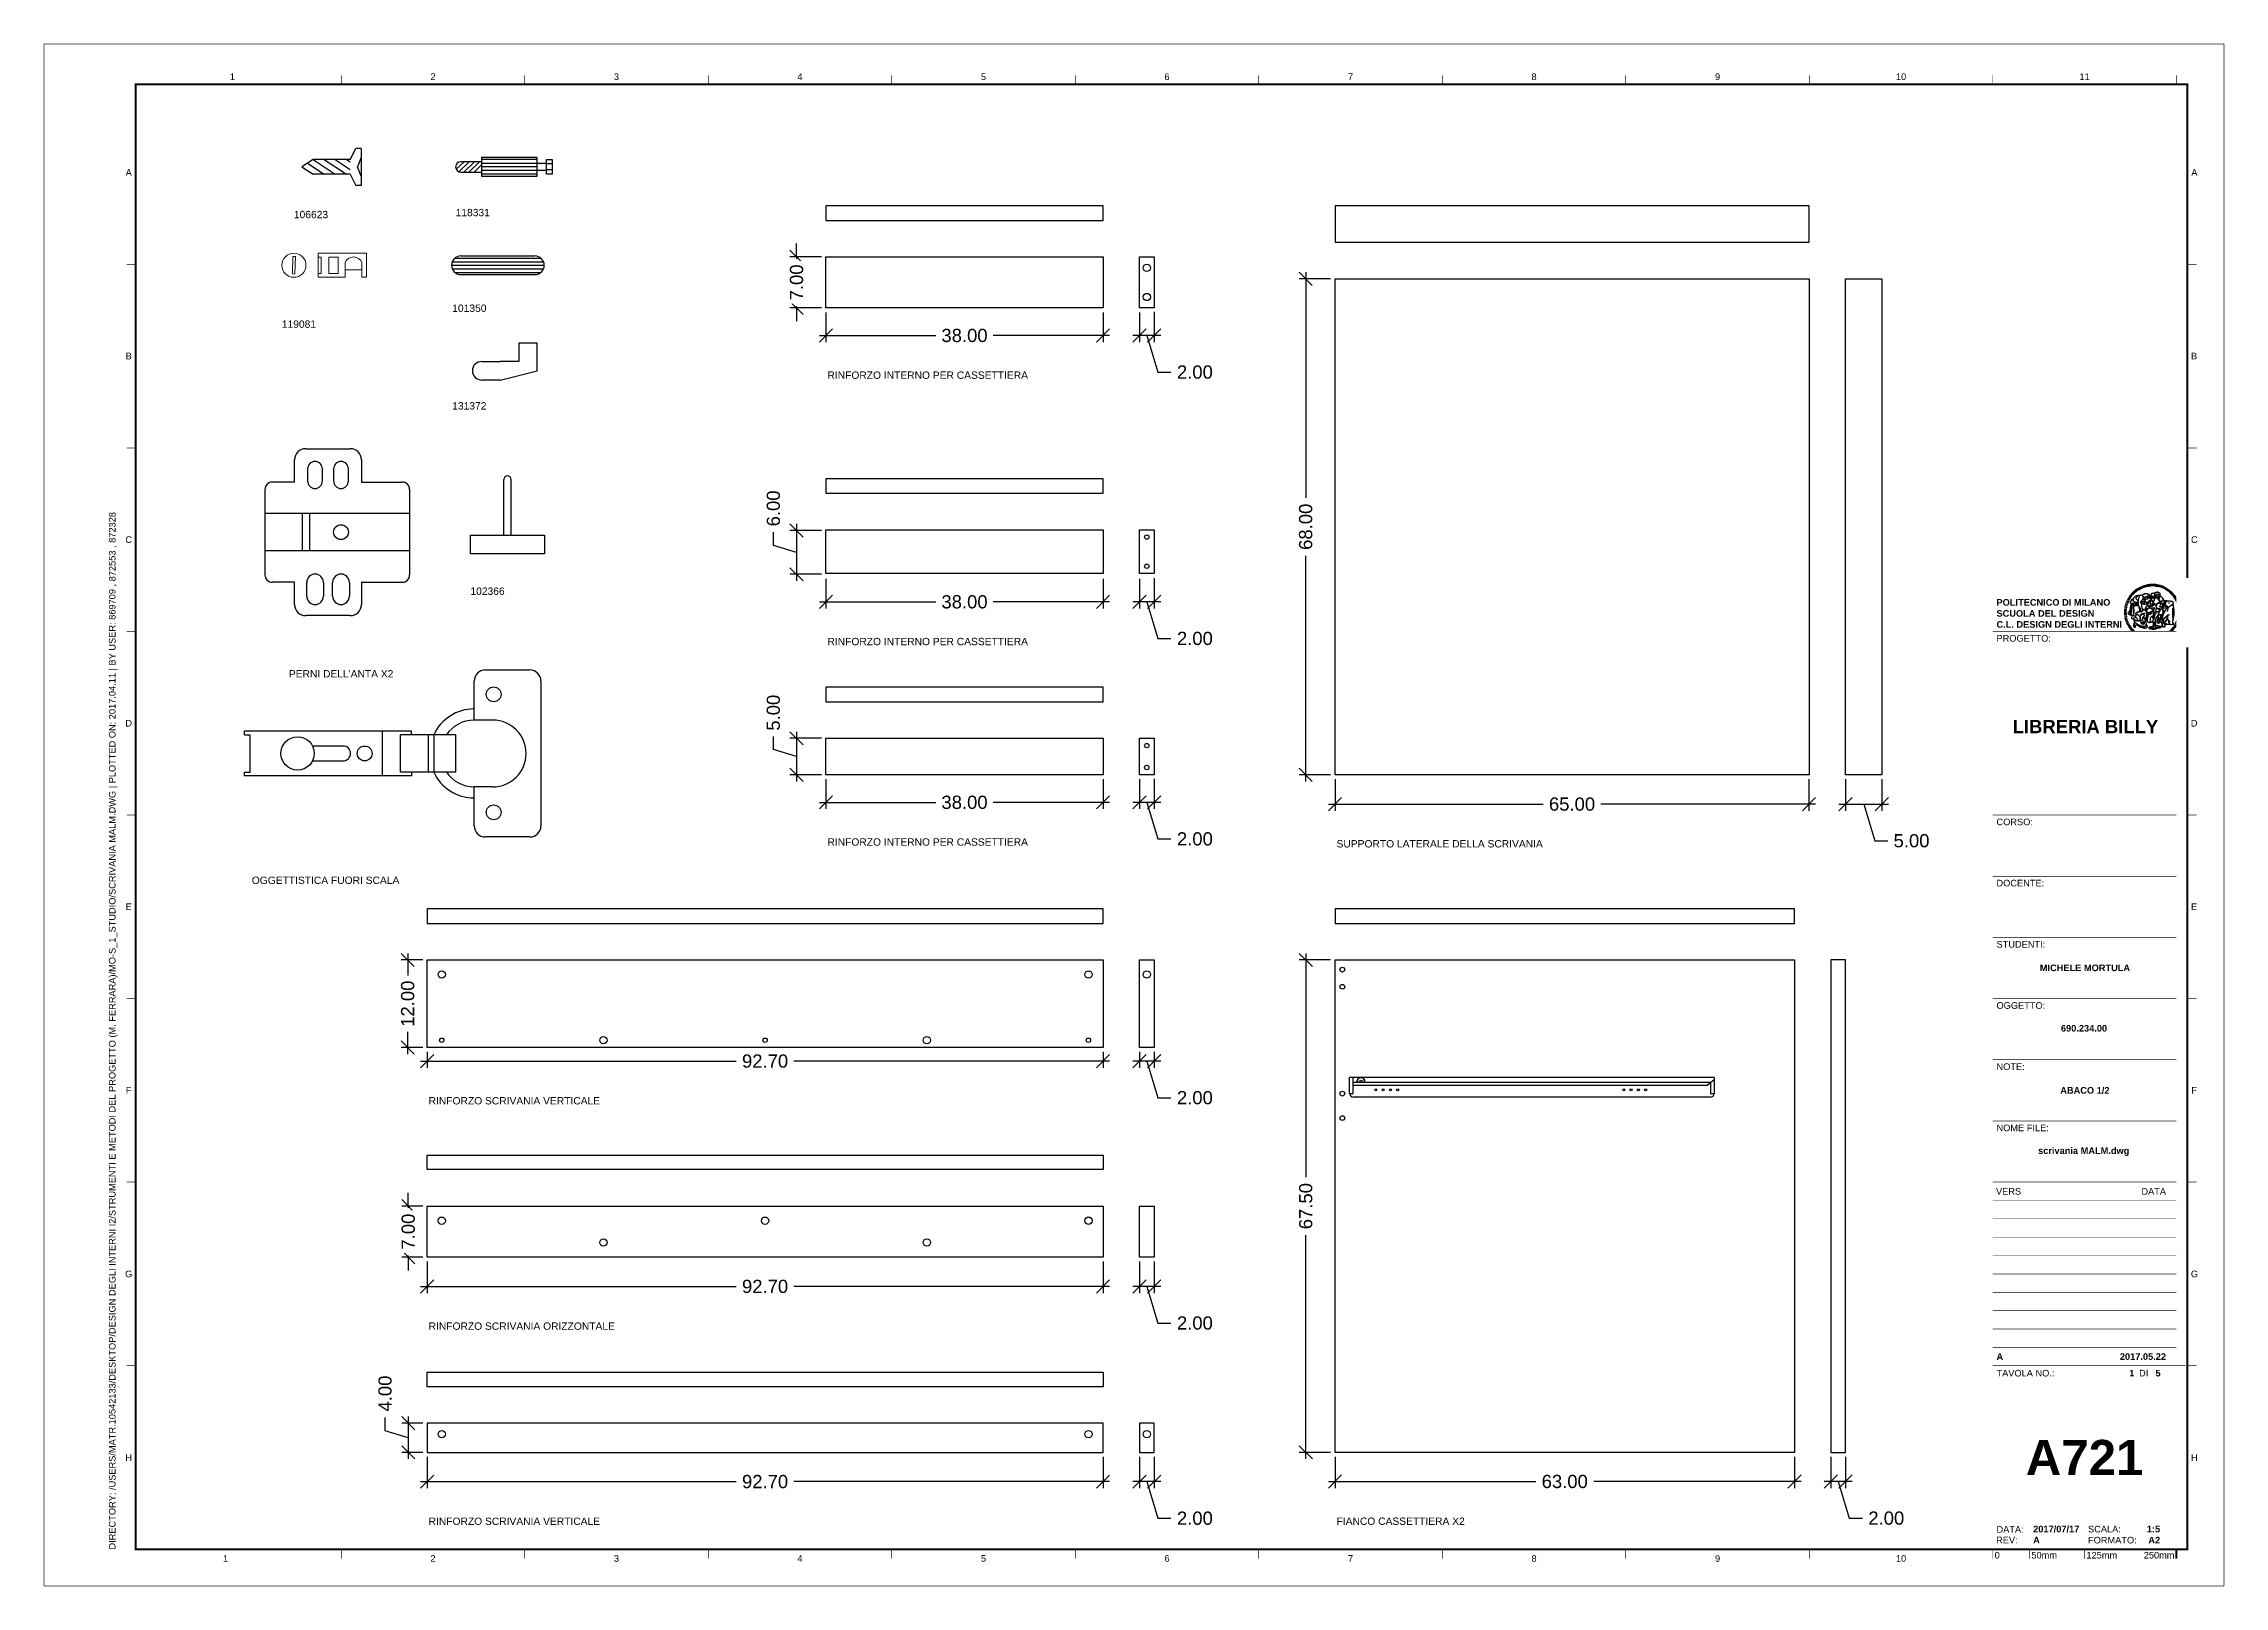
# Paper-space layout 'A711' of a CAD drawing. Header units: inches, sheet in millimetres. Extents: x 0 to 594, y 0 to 420.
# The model-space entities are those that its viewports show. They can reach past a viewport. Long polylines and large blocks are cut down to what shows.
import ezdxf
from ezdxf.enums import TextEntityAlignment as Align

# ---------------------------------------------------------------- set-up
doc = ezdxf.new("R2010")
doc.units = ezdxf.units.IN
doc.header["$MEASUREMENT"] = 0
doc.set_wipeout_variables(frame=1)
doc.layers.add('A-ANNO-DIMS', color=3, linetype='Continuous', lineweight=9, transparency=0.46)
doc.layers.add('A-ANNO-TEXT', color=3, linetype='Continuous', lineweight=18)
doc.layers.add('A-LINE-GRPH', color=7, linetype='Continuous', lineweight=20)
for name, color, linetype in [('G-ANNO-LOGO', 3, 'Continuous'), ('G-ANNO-TEXT', 3, 'Continuous'), ('G-ANNO-TTLB', 3, 'Continuous')]:
    doc.layers.add(name, color=color, linetype=linetype)
doc.layers.add('G-ANNO-NPLT', color=210, linetype='Continuous', plot=False)
doc.layers.get('Defpoints').off()
doc.styles.add('ARIAL', font='Arial.ttf')
doc.styles.add('ARIAL-BOLD', font='Arial Bold.ttf')
doc.styles.add('E-ARIAL', font='Arial.ttf')
doc.dimstyles.new('TICK_36', dxfattribs={"dimtxt": 3.6, "dimasz": 3.6, "dimexe": 1.8, "dimexo": 1.2, "dimgap": 1.8, "dimtad": 0, "dimzin": 0, "dimdsep": 46, "dimtxsty": 'ARIAL', "dimblk": 'OBLIQUE', "dimblk1": 'OBLIQUE', "dimblk2": 'OBLIQUE', "dimcen": 1.8, "dimdle": 1.8, "dimclrd": 256, "dimclrt": 256, "dimadec": 0, "dimazin": 0, "dimtfac": 1, "dimtmove": 1, "dimatfit": 3, "dimldrblk": 'OPEN90', "dimfxl": 1, "dimtfill": 1, "dimtolj": 1, "dimtzin": 0, "dimarcsym": 0})

psp = doc.layouts.new('A711')

# ---------------------------------------------------------------- texts
at = {"layer": 'A-ANNO-TEXT', "char_height": 2, "attachment_point": 1, "style": 'ARIAL'}
for s, insert in [('{\\fArial|b0|i0|c0|p0;106623}', (68.1, 374.545)), ('{\\fArial|b0|i0|c0|p0;118331}', (112.168, 375.087)), ('{\\fArial|b0|i0|c0|p0;119081}', (64.816, 344.693)), ('{\\fArial|b0|i0|c0|p0;101350}', (111.247, 349.035)), ('{\\fArial|b0|i0|c0|p0;RINFORZO INTERNO PER CASSETTIERA}', (213.481, 330.796)), ('{\\fArial|b0|i0|c0|p0;131372}', (111.247, 322.44)), ('{\\fArial|b0|i0|c0|p0;102366}', (116.201, 271.963)), ('{\\fArial|b0|i0|c0|p0;RINFORZO INTERNO PER CASSETTIERA}', (213.481, 258.246)), ("{\\fArial|b0|i0|c0|p0;PERNI DELL'ANTA X2}", (66.73, 249.451)), ('{\\fArial|b0|i0|c0|p0;RINFORZO INTERNO PER CASSETTIERA}', (213.481, 203.648)), ('{\\fArial|b0|i0|c0|p0;SUPPORTO LATERALE DELLA SCRIVANIA}', (352.19, 203.161)), ('{\\fArial|b0|i0|c0|p0;OGGETTISTICA FUORI SCALA}', (56.633, 193.22)), ('{\\fArial|b0|i0|c0|p0;RINFORZO SCRIVANIA VERTICALE}', (104.809, 133.17)), ('{\\fArial|b0|i0|c0|p0;RINFORZO SCRIVANIA ORIZZONTALE}', (104.809, 71.796)), ('{\\fArial|b0|i0|c0|p0;RINFORZO SCRIVANIA VERTICALE}', (104.809, 18.638)), ('{\\fArial|b0|i0|c0|p0;FIANCO CASSETTIERA X2}', (352.19, 18.663))]:
    psp.add_mtext_dynamic_manual_height_columns(s, width=84.60602, gutter_width=1, heights=[0], dxfattribs=dict(at, insert=insert))

msp = doc.modelspace()

# ---------------------------------------------------------------- blocks, each defined once
blk = doc.blocks.new('A1_GRID_LAYOUT')
at = {"layer": 'G-ANNO-NPLT', "const_width": 0.18}
for points in [[(594, 0), (594, 420), (0, 420), (0, 0)], [(594, 0), (0, 0)]]:
    blk.add_lwpolyline(points, dxfattribs=at)
at = {"layer": 'G-ANNO-TTLB', "const_width": 0.18, "flags": 128}
for points in [[(81, 411.5), (81, 409)], [(131, 411.5), (131, 409)], [(181, 411.5), (181, 409)], [(231, 411.5), (231, 409)], [(281, 411.5), (281, 409)], [(331, 411.5), (331, 409)], [(381, 411.5), (381, 409)], [(431, 411.5), (431, 409)], [(481, 411.5), (481, 409)], [(531, 411.5), (531, 409)], [(581, 411.5), (581, 409)], [(0, 368.5), (0, 366)], [(25, 360), (22.5, 360)], [(584, 360), (586.5, 360)], [(25, 310), (22.5, 310)], [(584, 310), (586.5, 310)], [(25, 260), (22.5, 260)], [(584, 260), (586.5, 260)], [(25, 210), (22.5, 210)], [(584, 210), (586.5, 210)], [(25, 160), (22.5, 160)], [(584, 160), (586.5, 160)], [(25, 110), (22.5, 110)], [(584, 110), (586.5, 110)], [(25, 60), (22.5, 60)], [(584, 60), (586.5, 60)], [(81, 10), (81, 7.5)], [(131, 10), (131, 7.5)], [(181, 10), (181, 7.5)], [(231, 10), (231, 7.5)], [(281, 10), (281, 7.5)], [(331, 10), (331, 7.5)], [(381, 10), (381, 7.5)], [(431, 10), (431, 7.5)], [(481, 10), (481, 7.5)], [(531, 10), (531, 7.5)], [(581, 10), (581, 7.5)]]:
    blk.add_lwpolyline(points, dxfattribs=at)
at = {"layer": 'G-ANNO-TTLB', "const_width": 0.5, "flags": 128}
blk.add_lwpolyline([(25, 409), (25, 10), (584, 10), (584, 409)], close=True, dxfattribs=at)
at = {"layer": 'G-ANNO-TEXT', "style": 'ARIAL'}
for s, p in [('1', (51.35, 411.07)), ('2', (106, 411.07)), ('3', (156, 411.07)), ('4', (206, 411.07)), ('5', (256, 411.07)), ('6', (306, 411.07)), ('7', (356, 411.07)), ('8', (406, 411.07)), ('9', (456, 411.07)), ('10', (506, 411.07)), ('11', (556, 411.07)), ('A', (23.09, 385)), ('A', (585.91, 385)), ('B', (23.09, 335)), ('B', (585.84, 335)), ('C', (23.09, 285)), ('C', (585.91, 285)), ('D', (23.09, 235)), ('D', (585.84, 235)), ('E', (23.09, 185)), ('E', (585.84, 185)), ('F', (23.09, 135)), ('F', (585.84, 135)), ('G', (23.09, 85)), ('G', (585.94, 85)), ('H', (23.09, 35)), ('H', (585.91, 35)), ('1', (49.49, 7.51)), ('2', (106, 7.51)), ('3', (156, 7.51)), ('4', (206, 7.51)), ('5', (256, 7.51)), ('6', (306, 7.51)), ('7', (356, 7.51)), ('8', (406, 7.51)), ('9', (456, 7.51)), ('10', (506, 7.51))]:
    blk.add_text(s, height=1.8, dxfattribs=at).set_placement(p, align=Align.MIDDLE_CENTER)
at = {"layer": 'G-ANNO-TEXT', "insert": (17.7, 9.95), "char_height": 1.8, "attachment_point": 1, "rotation": 90, "style": 'ARIAL'}
blk.add_mtext_dynamic_manual_height_columns('DIRECTORY: /USERS/MATR.10542133/DESKTOP/DESIGN DEGLI INTERNI I2/STRUMENTI E METODI DEL PROGETTO (M. FERRARA)/MO-S_1_STUDIO/SCRIVANIA MALM.DWG | PLOTTED ON: 2017.04.11 | BY USER: 869709 , 872553 , 872328 ', width=412.209, gutter_width=9, heights=[0], dxfattribs=at)
blk = doc.blocks.new('logoPolimi')
for p, q in [((-1.49, 1.84), (-1.36, 1.68)), ((-1.41, 1.91), (-1.28, 1.74)), ((-1.32, 1.97), (-1.2, 1.8)), ((-1.22, 2.03), (-1.11, 1.85)), ((-1.13, 2.09), (-1.03, 1.9)), ((-1.03, 2.14), (-0.94, 1.95)), ((-0.93, 2.18), (-0.84, 1.99)), ((-0.83, 2.22), (-0.75, 2.03)), ((-0.72, 2.26), (-0.66, 2.06)), ((-0.61, 2.29), (-0.56, 2.09)), ((-0.51, 2.32), (-0.46, 2.11)), ((-0.4, 2.34), (-0.36, 2.13)), ((-0.29, 2.35), (-0.26, 2.14)), ((-0.18, 2.36), (-0.16, 2.15)), ((-0.07, 2.37), (-0.06, 2.16)), ((0.04, 2.37), (0.04, 2.16)), ((0.15, 2.36), (0.14, 2.16)), ((0.26, 2.36), (0.24, 2.15)), ((0.37, 2.34), (0.34, 2.13)), ((0.48, 2.32), (0.44, 2.12)), ((0.59, 2.3), (0.54, 2.09)), ((0.69, 2.27), (0.63, 2.07)), ((0.8, 2.23), (0.73, 2.03)), ((0.9, 2.19), (0.82, 2)), ((1, 2.15), (0.91, 1.96)), ((1.1, 2.1), (1, 1.91)), ((1.2, 2.04), (1.09, 1.86)), ((1.29, 1.99), (1.18, 1.81)), ((1.38, 1.92), (1.26, 1.75)), ((1.47, 1.86), (1.34, 1.69)), ((-2.37, 0.12), (-2.16, 0.11)), ((-2.37, 0.01), (-2.16, 0.01)), ((-2.36, 0.23), (-2.15, 0.21)), ((-2.35, 0.34), (-2.14, 0.31)), ((-2.33, 0.45), (-2.12, 0.41)), ((-2.3, 0.55), (-2.1, 0.51)), ((-2.28, 0.66), (-2.07, 0.6)), ((-2.24, 0.77), (-2.04, 0.7)), ((-2.2, 0.87), (-2.01, 0.79)), ((-2.16, 0.97), (-1.97, 0.89)), ((-2.11, 1.07), (-1.93, 0.98)), ((-2.06, 1.17), (-1.88, 1.07)), ((-2.01, 1.26), (-1.83, 1.15)), ((-1.94, 1.36), (-1.77, 1.24)), ((-1.88, 1.45), (-1.71, 1.32)), ((-1.84, 0.03), (-1.82, 0.35)), ((-1.81, 1.53), (-1.65, 1.4)), ((-1.74, 1.61), (-1.58, 1.47)), ((-1.73, 0.59), (-1.73, 0.59)), ((-1.73, 0.59), (-1.73, 0.59)), ((-1.66, 1.69), (-1.51, 1.54)), ((-1.65, 0.57), (-1.65, 0.57)), ((-1.59, 1.12), (-1.59, 1.12)), ((-1.58, 1.77), (-1.44, 1.61)), ((-1.51, 0.55), (-1.51, 0.55)), ((-1.51, 0.55), (-1.51, 0.55)), ((-1.31, 0.79), (-1.21, 0.75)), ((-1.21, 0.75), (-1.31, 0.79)), ((-1.21, 0.75), (-1.31, 0.79)), ((-1.21, 0.75), (-1.21, 0.75)), ((-1.21, 0.75), (-1.21, 0.75)), ((-1.19, 0.76), (-1.19, 0.76)), ((-1.19, 0.76), (-1.19, 0.76)), ((-1.17, 0.99), (-1.18, 0.99)), ((-1.18, 0.99), (-1.17, 0.99)), ((-1.16, 0.57), (-1.16, 0.57)), ((-1.16, 0.57), (-1.16, 0.57)), ((-1.1, 0.01), (-0.99, 0.06)), ((-0.99, 0.06), (-1.1, 0.01)), ((-0.99, 0.06), (-1.1, 0.01)), ((-0.99, 0.06), (-0.99, 0.06)), ((-0.99, 0.06), (-0.99, 0.06)), ((-0.97, 0.79), (-0.98, 0.79)), ((-0.89, 0.84), (-0.97, 0.79)), ((-0.97, 0.79), (-0.89, 0.84)), ((-0.96, 1.41), (-0.96, 1.41)), ((-0.96, 1.41), (-0.96, 1.41)), ((-0.89, 0.84), (-0.82, 0.87)), ((-0.82, 0.87), (-0.89, 0.84)), ((-0.89, 0.84), (-0.82, 0.87)), ((-0.88, 0.83), (-0.89, 0.84)), ((-0.85, 1.39), (-0.85, 1.39)), ((-0.85, 1.39), (-0.85, 1.39)), ((-0.84, 0.14), (-0.84, 0.14)), ((-0.77, 1.08), (-0.78, 1.08)), ((-0.78, 1.08), (-0.77, 1.08)), ((-0.61, 1.12), (-0.77, 1.08)), ((-0.77, 1.08), (-0.61, 1.12)), ((-0.77, 1.08), (-0.61, 1.12)), ((-0.75, 1.3), (-0.76, 1.29)), ((-0.76, 1.29), (-0.75, 1.3)), ((-0.65, 0.99), (-0.7, 0.96)), ((-0.69, 0.18), (-0.68, 0.18)), ((-0.66, 0.93), (-0.66, 0.93)), ((-0.66, 0.93), (-0.64, 0.93)), ((-0.66, 0.93), (-0.66, 0.93)), ((-0.66, 0.93), (-0.66, 0.93)), ((-0.63, 1.01), (-0.63, 1.01)), ((-0.63, 1.01), (-0.62, 1.01)), ((-0.63, 0.66), (-0.63, 0.66)), ((-0.6, 1.12), (-0.61, 1.12)), ((-0.61, 1.12), (-0.6, 1.12)), ((-0.61, 1.12), (-0.6, 1.12)), ((-0.61, 0.86), (-0.57, 0.85)), ((-0.57, 0.85), (-0.61, 0.86)), ((-0.61, 0.86), (-0.57, 0.85)), ((-0.53, 1.08), (-0.6, 1.12)), ((-0.6, 1.12), (-0.6, 1.11)), ((-0.6, 1.12), (-0.53, 1.08)), ((-0.57, 0.8), (-0.59, 0.8)), ((-0.57, 0.85), (-0.53, 0.84)), ((-0.57, 0.85), (-0.57, 0.85)), ((-0.57, 0.85), (-0.57, 0.85)), ((-0.57, 0.85), (-0.53, 0.84)), ((-0.56, 0.29), (-0.49, 0.48)), ((-0.56, 0.14), (-0.56, 0.29)), ((-0.5, 0.11), (-0.56, 0.14)), ((-0.53, 0.84), (-0.51, 0.84)), ((-0.53, 0.84), (-0.51, 0.84)), ((-0.53, 0.84), (-0.53, 0.84)), ((-0.51, 0.11), (-0.51, 0.11)), ((-0.51, 0.11), (-0.51, 0.11)), ((-0.34, 0.33), (-0.5, 0.11)), ((-0.49, 0.48), (-0.41, 0.55)), ((-0.42, 0.8), (-0.47, 0.79)), ((-0.42, 0.8), (-0.47, 0.79)), ((-0.47, 0.79), (-0.45, 0.76)), ((-0.47, 0.79), (-0.45, 0.76)), ((-0.45, 1.14), (-0.42, 1.11)), ((-0.42, 1.26), (-0.36, 1.22)), ((-0.41, 0.55), (-0.34, 0.49)), ((-0.4, 1.37), (-0.38, 1.38)), ((-0.39, 1.37), (-0.4, 1.37)), ((-0.35, 1.33), (-0.4, 1.37)), ((-0.39, 1.24), (-0.4, 1.23)), ((-0.38, 1.14), (-0.38, 1.14)), ((-0.34, 0.49), (-0.09, 0.48)), ((-0.16, 0.32), (-0.34, 0.33)), ((-0.14, 0.32), (-0.31, 0.34)), ((-0.28, 1.3), (-0.29, 1.3)), ((-0.28, 1.3), (-0.28, 1.3)), ((-0.16, 1.24), (-0.16, 1.25)), ((-0.16, 1.25), (-0.16, 1.25)), ((-0.16, 0.49), (-0.14, 0.64)), ((-0.06, 0.27), (-0.16, 0.32)), ((-0.1, 0.88), (-0.09, 0.87)), ((-0.08, 1.37), (-0.08, 1.38)), ((-0.08, 1.23), (-0.05, 1.21)), ((-0.05, 1.21), (-0.08, 1.23)), ((-0.08, 1.23), (-0.05, 1.21)), ((-0.03, 0.26), (-0.06, 0.27)), ((-0.05, 1.21), (-0.04, 1.21)), ((-0.04, 1.21), (-0.05, 1.21)), ((-0.04, 1.21), (-0.04, 1.21)), ((-0.04, 1.21), (-0.04, 1.21)), ((-0.04, 0.48), (-0.03, 0.26)), ((0.03, 1.15), (0.03, 1.15)), ((0.03, 0.66), (0.03, 0.67)), ((0.07, 0.58), (0.07, 0.57)), ((0.1, 1.18), (0.1, 1.18)), ((0.1, 0.84), (0.1, 0.84)), ((0.13, 1.32), (0.17, 1.19)), ((0.14, 0.71), (0.34, 0.65)), ((0.31, 0.56), (0.17, 0.63)), ((0.27, 1.61), (0.27, 1.61)), ((0.27, 1.61), (0.27, 1.61)), ((0.27, 1.61), (0.27, 1.61)), ((0.29, 1.29), (0.29, 1.29)), ((0.29, 1.29), (0.29, 1.29)), ((0.29, 1.29), (0.29, 1.29)), ((0.29, 1.29), (0.29, 1.29)), ((0.33, 0.49), (0.34, 0.49)), ((0.33, 0.03), (0.35, 0.03)), ((0.33, 0.03), (0.35, 0.03)), ((0.34, 0.65), (0.34, 0.64)), ((0.35, 0.03), (0.57, 0.06)), ((0.35, 0.03), (0.57, 0.06)), ((0.35, 0.03), (0.35, 0.03)), ((0.35, 0.03), (0.35, 0.03)), ((0.38, 1.36), (0.37, 1.35)), ((0.38, 0.34), (0.37, 0.34)), ((0.38, 0.34), (0.38, 0.34)), ((0.43, 0.67), (0.39, 0.64)), ((0.49, 1.05), (0.51, 1.13)), ((0.51, 1.13), (0.49, 1.05)), ((0.49, 1.05), (0.51, 1.13)), ((0.51, 1.31), (0.5, 1.29)), ((0.51, 1.13), (0.52, 1.23)), ((0.52, 1.23), (0.51, 1.23)), ((0.51, 1.23), (0.52, 1.23)), ((0.52, 1.23), (0.51, 1.13)), ((0.51, 1.13), (0.52, 1.23)), ((0.52, 1.24), (0.6, 1.37)), ((0.52, 1.23), (0.6, 1.36)), ((0.6, 1.36), (0.52, 1.23)), ((0.52, 1.23), (0.52, 1.23)), ((0.52, 1.23), (0.52, 1.24)), ((0.52, 1.23), (0.52, 1.23)), ((0.55, 1.07), (0.53, 1.06)), ((0.53, 1.04), (0.53, 1.06)), ((0.53, 1.05), (0.53, 1.04)), ((0.54, 0.3), (0.63, 0.32)), ((0.54, -0.08), (0.61, 0.06)), ((0.61, 0.06), (0.54, -0.08)), ((0.54, -0.08), (0.61, 0.06)), ((0.56, 0.19), (0.59, 0.21)), ((0.57, 1.07), (0.57, 1.07)), ((0.57, 1.07), (0.57, 1.07)), ((0.57, 1.07), (0.57, 1.07)), ((0.57, 1.07), (0.57, 1.07)), ((0.57, 1.07), (0.57, 1.07)), ((0.57, 1.07), (0.57, 1.07)), ((0.57, 1.07), (0.57, 1.07)), ((0.58, 0.3), (0.59, 0.29)), ((0.59, 0.78), (0.59, 0.79)), ((0.59, 0.79), (0.59, 0.79)), ((0.59, 0.79), (0.59, 0.79)), ((0.59, 0.79), (0.59, 0.78)), ((0.61, 0.06), (0.6, 0.07)), ((0.6, 0.07), (0.61, 0.06)), ((0.61, 0.06), (0.61, 0.07)), ((0.62, 0.21), (0.65, 0.22)), ((0.64, 1.37), (0.65, 1.37)), ((0.69, 0.86), (0.68, 0.86)), ((0.68, 0.86), (0.69, 0.86)), ((0.68, 0.76), (0.68, 0.76)), ((0.76, 0.26), (0.76, 0.26)), ((0.82, 0.35), (0.84, 0.36)), ((0.82, 0.35), (0.82, 0.35)), ((0.84, 0.36), (0.84, 0.37)), ((0.85, 0.34), (1.05, 0.35)), ((0.93, 1.05), (0.93, 1.05)), ((0.93, 1.05), (0.93, 1.05)), ((0.93, 1.05), (0.93, 1.04)), ((0.93, 1.05), (0.93, 1.05)), ((0.97, 0.66), (0.96, 0.66)), ((1.01, 0.97), (0.98, 0.96)), ((1.17, 0.96), (1.17, 0.95)), ((1.17, 0.95), (1.17, 0.95)), ((1.34, 0.37), (1.26, 0.04)), ((1.27, 0.37), (1.27, 0.38)), ((1.28, 0.95), (1.28, 0.95)), ((1.37, 0.73), (1.46, 0.81)), ((1.41, 0.4), (1.41, 0.41)), ((1.56, 1.79), (1.42, 1.63)), ((1.64, 1.71), (1.49, 1.56)), ((1.49, 0.9), (1.57, 0.92)), ((1.72, 1.63), (1.56, 1.49)), ((1.67, 0.6), (1.57, 0.53)), ((1.79, 1.55), (1.63, 1.41)), ((1.86, 1.47), (1.7, 1.34)), ((1.93, 1.38), (1.76, 1.26)), ((1.99, 1.29), (1.81, 1.17)), ((2.05, 1.19), (1.87, 1.09)), ((2.1, 1.1), (1.92, 1)), ((2.15, 1), (1.96, 0.91)), ((2.19, 0.9), (2, 0.82)), ((2.23, 0.79), (2.04, 0.72)), ((2.27, 0.69), (2.07, 0.63)), ((2.3, 0.58), (2.09, 0.53)), ((2.32, 0.47), (2.12, 0.43)), ((2.34, 0.37), (2.13, 0.33)), ((2.36, 0.26), (2.15, 0.23)), ((2.37, 0.15), (2.16, 0.13)), ((2.37, 0.04), (2.16, 0.03)), ((-2.37, -0.1), (-2.16, -0.09)), ((-2.36, -0.21), (-2.15, -0.19)), ((-2.35, -0.32), (-2.14, -0.29)), ((-2.33, -0.43), (-2.12, -0.39)), ((-2.31, -0.54), (-2.1, -0.49)), ((-2.28, -0.65), (-2.08, -0.59)), ((-2.25, -0.75), (-2.05, -0.69)), ((-2.21, -0.86), (-2.02, -0.78)), ((-2.17, -0.96), (-1.98, -0.87)), ((-2.12, -1.06), (-1.93, -0.96)), ((-2.07, -1.16), (-1.89, -1.05)), ((-2.04, -0.15), (-1.97, -0.2)), ((-2.01, -1.25), (-1.84, -1.14)), ((-1.95, -1.34), (-1.78, -1.22)), ((-1.89, -1.43), (-1.72, -1.31)), ((-1.82, -1.52), (-1.66, -1.38)), ((-1.75, -1.6), (-1.59, -1.46)), ((-1.67, -1.68), (-1.52, -1.53)), ((-1.58, -0.12), (-1.6, -0.18)), ((-1.6, -0.18), (-1.58, -0.28)), ((-1.57, -0.54), (-1.59, -0.54)), ((-1.59, -0.54), (-1.59, -0.54)), ((-1.59, -1.76), (-1.45, -1.6)), ((-1.56, -0.32), (-1.56, -0.31)), ((-1.56, -0.31), (-1.56, -0.31)), ((-1.53, -0.65), (-1.53, -0.65)), ((-1.53, -0.65), (-1.53, -0.65)), ((-1.51, -1.83), (-1.37, -1.67)), ((-1.48, -0.86), (-1.48, -0.85)), ((-1.42, -0.37), (-1.42, -0.37)), ((-1.42, -1.9), (-1.29, -1.73)), ((-1.38, -0.46), (-1.38, -0.46)), ((-1.33, -1.96), (-1.21, -1.79)), ((-1.31, -0.24), (-1.31, -0.23)), ((-1.31, -0.23), (-1.31, -0.24)), ((-1.23, -0.19), (-1.23, -0.19)), ((-1.23, -0.19), (-1.23, -0.19)), ((-1.23, -0.19), (-1.23, -0.19)), ((-1.23, -0.19), (-1.23, -0.19)), ((-1.01, -0.39), (-1.02, -0.39)), ((-1.02, -0.39), (-1.01, -0.39)), ((-1.02, -0.7), (-1.02, -0.7)), ((-1.02, -0.7), (-1.02, -0.7)), ((-1.02, -0.7), (-1.02, -0.7)), ((-0.79, -0.51), (-0.83, -0.58)), ((-0.83, -0.58), (-0.79, -0.51)), ((-0.83, -0.58), (-0.79, -0.51)), ((-0.78, -1.05), (-0.83, -0.94)), ((-0.83, -0.94), (-0.78, -1.05)), ((-0.83, -0.94), (-0.83, -0.94)), ((-0.83, -0.94), (-0.78, -1.05)), ((-0.82, -1.23), (-0.82, -1.23)), ((-0.82, -1.23), (-0.77, -1.23)), ((-0.77, -1.23), (-0.82, -1.23)), ((-0.82, -1.23), (-0.82, -1.23)), ((-0.77, -1.23), (-0.82, -1.23)), ((-0.75, -0.96), (-0.8, -0.89)), ((-0.8, -0.89), (-0.79, -0.92)), ((-0.79, -0.92), (-0.8, -0.89)), ((-0.8, -0.89), (-0.75, -0.96)), ((-0.79, -0.92), (-0.8, -0.89)), ((-0.8, -0.89), (-0.8, -0.89)), ((-0.8, -0.89), (-0.75, -0.96)), ((-0.79, -0.92), (-0.78, -0.95)), ((-0.78, -0.95), (-0.79, -0.92)), ((-0.78, -0.95), (-0.79, -0.92)), ((-0.77, -0.49), (-0.78, -0.48)), ((-0.78, -0.48), (-0.77, -0.49)), ((-0.78, -0.95), (-0.76, -1)), ((-0.76, -1), (-0.78, -0.95)), ((-0.76, -1), (-0.78, -0.95)), ((-0.71, -0.89), (-0.75, -0.87)), ((-0.75, -0.87), (-0.71, -0.89)), ((-0.75, -0.87), (-0.71, -0.89)), ((-0.72, -1.01), (-0.75, -0.96)), ((-0.75, -0.96), (-0.72, -1.01)), ((-0.75, -0.96), (-0.72, -1.01)), ((-0.64, -0.93), (-0.71, -0.89)), ((-0.71, -0.89), (-0.64, -0.93)), ((-0.71, -0.89), (-0.64, -0.93)), ((-0.66, -0.53), (-0.66, -0.53)), ((-0.66, -0.53), (-0.66, -0.53)), ((-0.66, -0.53), (-0.66, -0.53)), ((-0.39, -0.81), (-0.51, -0.69)), ((-0.51, -1.04), (-0.5, -1.04)), ((-0.48, -0.42), (-0.48, -0.42)), ((-0.48, -0.42), (-0.48, -0.42)), ((-0.48, -0.42), (-0.48, -0.42)), ((-0.41, -0.51), (-0.41, -0.51)), ((-0.38, -0.05), (-0.39, -0.12)), ((-0.39, -0.12), (-0.37, -0.1)), ((-0.35, -0.14), (-0.37, -0.08)), ((-0.37, -0.09), (-0.37, -0.09)), ((-0.33, -0.12), (-0.35, -0.14)), ((-0.32, -0.14), (-0.35, -0.14)), ((-0.35, -0.18), (-0.34, -0.22)), ((-0.34, -0.08), (-0.29, -0.16)), ((-0.34, -0.22), (-0.34, -0.22)), ((-0.27, -0.17), (-0.32, -0.14)), ((-0.25, -0.91), (-0.26, -0.9)), ((-0.26, -1.29), (0.1, -1.2)), ((0.1, -1.2), (-0.26, -1.29)), ((0.08, -1.4), (-0.26, -1.29)), ((-0.26, -1.29), (0.08, -1.4)), ((-0.26, -1.38), (-0.26, -1.29)), ((-0.26, -1.29), (-0.26, -1.29)), ((-0.26, -1.29), (-0.26, -1.38)), ((-0.26, -1.29), (0.08, -1.4)), ((-0.26, -1.29), (-0.26, -1.29)), ((0.08, -1.49), (-0.26, -1.38)), ((-0.26, -1.38), (0.09, -1.49)), ((-0.14, -0.15), (-0.16, -0.13)), ((-0.11, -0.04), (-0.12, -0.05)), ((-0.04, -0.41), (-0.01, -0.44)), ((-0.01, -0.44), (-0.04, -0.41)), ((-0.04, -0.41), (-0.01, -0.44)), ((0.07, -0.84), (0.07, -0.84)), ((0.07, -0.84), (0.07, -0.84)), ((0.1, -1.2), (0.08, -1.32)), ((0.08, -1.32), (0.13, -1.2)), ((0.08, -1.4), (0.72, -1.22)), ((0.72, -1.22), (0.08, -1.4)), ((0.08, -1.4), (0.72, -1.22)), ((0.72, -1.31), (0.08, -1.49)), ((0.08, -1.44), (0.08, -1.4)), ((0.08, -1.4), (0.08, -1.44)), ((0.08, -1.4), (0.08, -1.49)), ((0.08, -1.49), (0.08, -1.44)), ((0.08, -1.44), (0.08, -1.44)), ((0.08, -1.44), (0.08, -1.45)), ((0.08, -1.45), (0.08, -1.46)), ((0.08, -1.46), (0.08, -1.49)), ((0.1, -1.01), (0.09, -0.86)), ((0.1, -1.01), (0.09, -0.86)), ((0.09, -1.49), (0.72, -1.31)), ((0.1, -1.2), (0.12, -1.04)), ((0.12, -1.04), (0.1, -1.2)), ((0.13, -1.2), (0.1, -1.2)), ((0.1, -1.2), (0.13, -1.2)), ((0.13, -1.2), (0.1, -1.2)), ((0.1, -1.2), (0.1, -1.2)), ((0.11, -0.44), (0.11, -0.44)), ((0.11, -0.44), (0.11, -0.44)), ((0.12, -0.21), (0.12, -0.21)), ((0.12, -0.21), (0.12, -0.21)), ((0.12, -0.21), (0.12, -0.21)), ((0.12, -0.21), (0.12, -0.21)), ((0.12, -0.21), (0.12, -0.21)), ((0.12, -0.21), (0.12, -0.21)), ((0.12, -0.21), (0.12, -0.21)), ((0.12, -0.21), (0.12, -0.21)), ((0.12, -0.21), (0.12, -0.21)), ((0.12, -0.21), (0.12, -0.21)), ((0.12, -0.21), (0.12, -0.21)), ((0.12, -0.21), (0.12, -0.21)), ((0.12, -0.21), (0.12, -0.21)), ((0.12, -0.56), (0.14, -0.53)), ((0.14, -0.53), (0.12, -0.56)), ((0.12, -0.56), (0.14, -0.53)), ((0.12, -1.04), (0.12, -1.04)), ((0.12, -1.04), (0.12, -1.04)), ((0.12, -1.04), (0.12, -1.04)), ((0.21, -0.99), (0.13, -1.2)), ((0.13, -1.2), (0.21, -0.99)), ((0.36, -1.14), (0.13, -1.2)), ((0.13, -1.2), (0.26, -1.17)), ((0.14, -0.53), (0.16, -0.49)), ((0.16, -0.49), (0.14, -0.53)), ((0.14, -0.53), (0.16, -0.49)), ((0.16, -0.49), (0.16, -0.49)), ((0.16, -0.49), (0.16, -0.49)), ((0.28, -1.19), (0.21, -0.99)), ((0.21, -0.99), (0.31, -1.27)), ((0.24, -0.17), (0.24, -0.16)), ((0.24, -0.16), (0.24, -0.17)), ((0.25, -0.84), (0.25, -0.88)), ((0.25, -0.88), (0.25, -0.84)), ((0.25, -0.88), (0.25, -0.84)), ((0.25, -0.88), (0.29, -1.17)), ((0.26, -0.88), (0.25, -0.88)), ((0.31, -1.27), (0.25, -0.88)), ((0.26, -1.17), (0.28, -1.16)), ((0.28, -1.16), (0.36, -1.14)), ((0.29, -1.17), (0.28, -1.19)), ((0.36, -1.14), (0.72, -1.22)), ((0.72, -1.22), (0.36, -1.14)), ((0.49, -0.31), (0.49, -0.31)), ((0.49, -0.31), (0.49, -0.31)), ((0.5, -0.27), (0.5, -0.27)), ((0.51, -0.27), (0.51, -0.27)), ((0.72, -0.81), (0.75, -0.89)), ((0.72, -1.22), (0.72, -1.31)), ((0.72, -1.31), (0.72, -1.22)), ((0.74, -0.23), (0.74, -0.23)), ((0.74, -0.23), (0.75, -0.24)), ((0.75, -0.23), (0.75, -0.23)), ((0.86, -0.25), (0.82, -0.34)), ((0.87, -0.22), (0.86, -0.23)), ((0.87, -0.22), (0.86, -0.25)), ((0.96, -0.58), (0.96, -0.57)), ((1.05, -1.05), (1.04, -1.05)), ((1.28, -2), (1.17, -1.82)), ((1.37, -1.93), (1.25, -1.76)), ((1.31, -0.27), (1.3, -0.26)), ((1.3, -0.26), (1.3, -0.26)), ((1.3, -0.26), (1.3, -0.26)), ((1.3, -0.26), (1.31, -0.27)), ((1.3, -0.26), (1.3, -0.26)), ((1.46, -1.87), (1.33, -1.7)), ((1.54, -1.8), (1.41, -1.64)), ((1.63, -1.72), (1.48, -1.57)), ((1.71, -1.65), (1.55, -1.5)), ((1.78, -1.57), (1.62, -1.43)), ((1.85, -1.48), (1.69, -1.35)), ((1.92, -1.39), (1.75, -1.27)), ((1.98, -1.3), (1.81, -1.19)), ((2.04, -1.21), (1.86, -1.1)), ((2.09, -1.11), (1.91, -1.01)), ((2.14, -1.01), (1.95, -0.92)), ((2.19, -0.91), (1.99, -0.83)), ((2.23, -0.81), (2.03, -0.74)), ((2.26, -0.7), (2.06, -0.64)), ((2.29, -0.6), (2.09, -0.55)), ((2.32, -0.49), (2.11, -0.45)), ((2.34, -0.38), (2.13, -0.35)), ((2.35, -0.27), (2.15, -0.25)), ((2.37, -0.08), (2.16, -0.07)), ((2.36, -0.16), (2.16, -0.15)), ((-1.24, -2.02), (-1.13, -1.84)), ((-1.14, -2.08), (-1.04, -1.89)), ((-1.04, -2.13), (-0.95, -1.94)), ((-0.94, -2.18), (-0.86, -1.98)), ((-0.84, -2.22), (-0.77, -2.02)), ((-0.74, -2.25), (-0.67, -2.05)), ((-0.63, -2.29), (-0.57, -2.08)), ((-0.52, -2.31), (-0.48, -2.11)), ((-0.42, -2.33), (-0.38, -2.13)), ((-0.31, -2.35), (-0.28, -2.14)), ((-0.2, -2.36), (-0.18, -2.15)), ((-0.09, -2.37), (-0.08, -2.16)), ((0.03, -2.37), (0.02, -2.16)), ((0.14, -2.37), (0.12, -2.16)), ((0.25, -2.36), (0.22, -2.15)), ((0.35, -2.34), (0.32, -2.14)), ((0.46, -2.32), (0.42, -2.12)), ((0.57, -2.3), (0.52, -2.1)), ((0.68, -2.27), (0.62, -2.07)), ((0.78, -2.24), (0.71, -2.04)), ((0.89, -2.2), (0.81, -2)), ((0.99, -2.15), (0.9, -1.96)), ((1.09, -2.11), (0.99, -1.92)), ((1.19, -2.05), (1.08, -1.87))]:
    blk.add_line(p, q)
for points in [[(-1.9, 0.12), (-1.94, 0.02), (-2.05, -0.09), (-2.05, -0.09)], [(-1.86, 0.38), (-1.86, 0.38), (-1.87, 0.19), (-1.9, 0.12)], [(-1.76, 0.6), (-1.76, 0.6), (-1.84, 0.57), (-1.86, 0.38)], [(-1.86, -0.04), (-1.84, 0.02), (-1.84, 0.03), (-1.84, 0.03)], [(-1.82, 0.78), (-1.83, 0.8), (-1.85, 0.86), (-1.83, 0.88)], [(-1.82, 0.78), (-1.83, 0.8), (-1.85, 0.86), (-1.83, 0.88)], [(-1.83, 0.88), (-1.81, 0.9), (-1.76, 0.96), (-1.76, 0.96)], [(-1.83, 0.88), (-1.81, 0.9), (-1.76, 0.96), (-1.76, 0.96)], [(-1.76, 0.6), (-1.83, 0.7), (-1.78, 0.74), (-1.78, 0.74)], [(-1.78, 0.74), (-1.79, 0.74), (-1.83, 0.7), (-1.76, 0.6)], [(-1.78, 0.74), (-1.8, 0.76), (-1.81, 0.78), (-1.82, 0.78)], [(-1.78, 0.74), (-1.8, 0.76), (-1.81, 0.78), (-1.82, 0.78)], [(-1.82, 0.35), (-1.81, 0.5), (-1.73, 0.59), (-1.73, 0.59)], [(-1.82, -0.19), (-1.73, -0.07), (-1.75, 0.14), (-1.75, 0.3)], [(-1.75, 0.33), (-1.75, 0.17), (-1.73, -0.05), (-1.8, -0.17)], [(-1.78, 0.74), (-1.75, 0.72), (-1.72, 0.69), (-1.68, 0.7)], [(-1.68, 0.7), (-1.72, 0.69), (-1.75, 0.72), (-1.78, 0.74)], [(-1.68, 0.7), (-1.72, 0.69), (-1.75, 0.72), (-1.78, 0.74)], [(-1.78, 0.74), (-1.78, 0.74), (-1.78, 0.74), (-1.78, 0.74)], [(-1.76, 0.96), (-1.68, 1.1), (-1.59, 1.12), (-1.59, 1.12)], [(-1.76, 0.96), (-1.68, 1.1), (-1.6, 1.12), (-1.6, 1.12)], [(-1.73, 0.59), (-1.74, 0.59), (-1.75, 0.6), (-1.76, 0.6)], [(-1.73, 0.59), (-1.74, 0.59), (-1.75, 0.6), (-1.76, 0.6)], [(-1.75, 0.3), (-1.76, 0.47), (-1.65, 0.57), (-1.65, 0.57)], [(-1.65, 0.57), (-1.65, 0.57), (-1.76, 0.5), (-1.75, 0.33)], [(-1.65, 0.57), (-1.68, 0.58), (-1.7, 0.58), (-1.73, 0.59)], [(-1.65, 0.57), (-1.68, 0.58), (-1.7, 0.58), (-1.73, 0.59)], [(-1.5, 0.71), (-1.53, 0.74), (-1.61, 0.71), (-1.68, 0.7)], [(-1.68, 0.7), (-1.61, 0.71), (-1.53, 0.73), (-1.5, 0.71)], [(-1.5, 0.71), (-1.53, 0.73), (-1.61, 0.71), (-1.68, 0.7)], [(-1.51, 0.55), (-1.56, 0.56), (-1.61, 0.56), (-1.65, 0.57)], [(-1.65, 0.57), (-1.61, 0.56), (-1.56, 0.56), (-1.51, 0.55)], [(-1.51, 0.55), (-1.56, 0.56), (-1.61, 0.56), (-1.65, 0.57)], [(-1.59, 1.12), (-1.6, 1.06), (-1.61, 0.99), (-1.61, 0.97)], [(-1.61, 0.97), (-1.61, 0.99), (-1.6, 1.06), (-1.59, 1.12)], [(-1.61, 0.97), (-1.61, 0.99), (-1.6, 1.06), (-1.59, 1.12)], [(-1.61, 0.97), (-1.61, 0.95), (-1.56, 0.88), (-1.54, 0.87)], [(-1.54, 0.87), (-1.56, 0.88), (-1.61, 0.95), (-1.61, 0.97)], [(-1.54, 0.87), (-1.56, 0.88), (-1.61, 0.96), (-1.61, 0.97)], [(-1.59, 1.12), (-1.59, 1.13), (-1.59, 1.15), (-1.58, 1.16)], [(-1.59, 1.12), (-1.59, 1.13), (-1.59, 1.15), (-1.58, 1.16)], [(-1.58, 1.16), (-1.57, 1.21), (-1.52, 1.23), (-1.49, 1.25)], [(-1.58, 1.16), (-1.57, 1.21), (-1.52, 1.23), (-1.49, 1.25)], [(-1.58, 0.36), (-1.58, 0.48), (-1.51, 0.55), (-1.51, 0.55)], [(-1.51, 0.55), (-1.51, 0.55), (-1.58, 0.48), (-1.58, 0.36)], [(-1.51, 0.55), (-1.51, 0.55), (-1.58, 0.48), (-1.58, 0.36)], [(-1.55, 0.04), (-1.55, 0.08), (-1.58, 0.25), (-1.58, 0.36)], [(-1.58, 0.36), (-1.58, 0.25), (-1.55, 0.08), (-1.55, 0.04)], [(-1.58, 0.36), (-1.58, 0.25), (-1.55, 0.08), (-1.55, 0.04)], [(-1.58, -0.12), (-1.57, -0.06), (-1.55, 0.02), (-1.55, 0.04)], [(-1.55, 0.04), (-1.55, 0.02), (-1.57, -0.06), (-1.58, -0.12)], [(-1.55, 0.04), (-1.55, 0.02), (-1.56, -0.04), (-1.57, -0.1)], [(-1.54, 0.87), (-1.52, 0.85), (-1.47, 0.83), (-1.44, 0.83)], [(-1.44, 0.83), (-1.47, 0.83), (-1.52, 0.85), (-1.54, 0.87)], [(-1.45, 0.83), (-1.47, 0.83), (-1.52, 0.85), (-1.54, 0.87)], [(-1.51, 0.55), (-1.33, 0.54), (-1.16, 0.57), (-1.16, 0.57)], [(-1.16, 0.57), (-1.16, 0.57), (-1.33, 0.54), (-1.51, 0.55)], [(-1.16, 0.57), (-1.16, 0.57), (-1.33, 0.54), (-1.51, 0.55)], [(-1.5, 0.71), (-1.46, 0.68), (-1.4, 0.62), (-1.33, 0.66)], [(-1.33, 0.66), (-1.4, 0.62), (-1.46, 0.68), (-1.5, 0.71)], [(-1.33, 0.66), (-1.4, 0.62), (-1.46, 0.68), (-1.5, 0.71)], [(-1.49, 1.25), (-1.46, 1.26), (-1.42, 1.33), (-1.39, 1.36)], [(-1.49, 1.25), (-1.46, 1.27), (-1.43, 1.34), (-1.39, 1.36)], [(-1.31, 0.79), (-1.33, 0.79), (-1.42, 0.83), (-1.45, 0.83)], [(-1.44, 0.83), (-1.42, 0.83), (-1.33, 0.79), (-1.31, 0.79)], [(-1.31, 0.79), (-1.33, 0.79), (-1.42, 0.83), (-1.44, 0.83)], [(-1.35, 1.1), (-1.4, 1.17), (-1.36, 1.23), (-1.29, 1.31)], [(-1.29, 1.31), (-1.36, 1.23), (-1.4, 1.17), (-1.35, 1.1)], [(-1.35, 1.1), (-1.4, 1.17), (-1.36, 1.23), (-1.29, 1.31)], [(-1.39, 1.36), (-1.35, 1.38), (-1.26, 1.4), (-1.19, 1.41)], [(-1.39, 1.36), (-1.35, 1.38), (-1.26, 1.4), (-1.19, 1.41)], [(-1.18, 0.99), (-1.24, 0.97), (-1.3, 1.03), (-1.35, 1.1)], [(-1.35, 1.1), (-1.3, 1.03), (-1.24, 0.97), (-1.18, 0.99)], [(-1.18, 1), (-1.24, 0.97), (-1.3, 1.03), (-1.35, 1.1)], [(-1.33, 0.66), (-1.28, 0.7), (-1.23, 0.73), (-1.21, 0.75)], [(-1.21, 0.75), (-1.23, 0.73), (-1.28, 0.7), (-1.33, 0.66)], [(-1.21, 0.75), (-1.23, 0.73), (-1.28, 0.7), (-1.33, 0.66)], [(-1.29, 1.31), (-1.22, 1.39), (-1.01, 1.41), (-0.96, 1.41)], [(-0.96, 1.41), (-1.01, 1.41), (-1.22, 1.39), (-1.29, 1.31)], [(-1.29, 1.31), (-1.22, 1.39), (-1.01, 1.41), (-0.96, 1.41)], [(-1.24, -0.02), (-1.21, -0.01), (-1.1, 0.01), (-1.1, 0.01)], [(-1.1, 0.01), (-1.1, 0.01), (-1.21, -0.01), (-1.24, -0.02)], [(-1.1, 0.01), (-1.1, 0.01), (-1.21, -0.01), (-1.24, -0.02)], [(-1.21, 0.75), (-1.2, 0.75), (-1.19, 0.76), (-1.19, 0.76)], [(-1.19, 0.76), (-1.19, 0.76), (-1.2, 0.75), (-1.21, 0.75)], [(-1.19, 0.76), (-1.19, 0.76), (-1.2, 0.76), (-1.21, 0.75)], [(-1.19, 1.41), (-1.11, 1.43), (-0.97, 1.41), (-0.97, 1.41)], [(-1.19, 1.41), (-1.12, 1.43), (-0.98, 1.41), (-0.98, 1.41)], [(-1.19, 0.76), (-1.19, 0.77), (-1.18, 0.78), (-1.18, 0.79)], [(-1.18, 0.79), (-1.18, 0.78), (-1.19, 0.77), (-1.19, 0.76)], [(-1.19, 0.76), (-1.19, 0.77), (-1.19, 0.78), (-1.18, 0.79)], [(-1.18, 0.68), (-1.18, 0.68), (-1.19, 0.71), (-1.19, 0.76)], [(-1.19, 0.76), (-1.19, 0.71), (-1.18, 0.68), (-1.18, 0.68)], [(-1.18, 0.68), (-1.18, 0.68), (-1.19, 0.71), (-1.19, 0.76)], [(-1.18, 0.97), (-1.18, 0.97), (-1.18, 0.98), (-1.17, 0.99)], [(-1.17, 0.99), (-1.18, 0.98), (-1.18, 0.97), (-1.18, 0.97)], [(-1.18, 0.97), (-1.18, 0.97), (-1.18, 0.98), (-1.17, 0.99)], [(-1.18, 0.79), (-1.17, 0.86), (-1.18, 0.95), (-1.18, 0.97)], [(-1.18, 0.97), (-1.18, 0.95), (-1.17, 0.86), (-1.18, 0.79)], [(-1.18, 0.79), (-1.17, 0.86), (-1.18, 0.95), (-1.18, 0.97)], [(-1.16, 0.57), (-1.17, 0.6), (-1.18, 0.64), (-1.18, 0.68)], [(-1.18, 0.68), (-1.18, 0.64), (-1.17, 0.6), (-1.16, 0.57)], [(-1.16, 0.57), (-1.17, 0.6), (-1.18, 0.64), (-1.18, 0.68)], [(-1.17, 0.99), (-1.17, 1.03), (-1.16, 1.09), (-1.14, 1.13)], [(-1.09, 0.42), (-1.1, 0.44), (-1.14, 0.48), (-1.16, 0.57)], [(-1.16, 0.57), (-1.14, 0.48), (-1.1, 0.44), (-1.09, 0.42)], [(-1.09, 0.42), (-1.1, 0.44), (-1.14, 0.48), (-1.16, 0.57)], [(-1.14, 1.13), (-1.12, 1.18), (-1.05, 1.31), (-1.05, 1.31)], [(-1.12, 0.46), (-1.12, 0.46), (-1.13, 0.38), (-1.11, 0.26)], [(-1.11, 0.26), (-1.08, 0.14), (-1.05, 0.03), (-1.05, 0.03)], [(-1.02, 0.32), (-1.02, 0.32), (-1.08, 0.4), (-1.09, 0.42)], [(-1.09, 0.42), (-1.08, 0.4), (-1.02, 0.32), (-1.02, 0.32)], [(-1.02, 0.32), (-1.02, 0.32), (-1.08, 0.4), (-1.09, 0.42)], [(-0.98, 0.2), (-0.98, 0.21), (-1.02, 0.32), (-1.02, 0.32)], [(-1.02, 0.32), (-1.02, 0.32), (-0.98, 0.21), (-0.98, 0.2)], [(-0.98, 0.2), (-0.98, 0.21), (-1.02, 0.32), (-1.02, 0.32)], [(-1.01, 0.12), (-1, 0.16), (-0.98, 0.19), (-0.98, 0.2)], [(-0.98, 0.2), (-0.98, 0.19), (-1, 0.16), (-1.01, 0.12)], [(-1.01, 0.12), (-1, 0.16), (-0.98, 0.19), (-0.98, 0.2)], [(-0.99, 0.06), (-1, 0.07), (-1.01, 0.1), (-1.01, 0.12)], [(-1.01, 0.12), (-1.01, 0.1), (-1, 0.07), (-0.99, 0.06)], [(-0.99, 0.06), (-1, 0.07), (-1.01, 0.1), (-1.01, 0.12)], [(-0.99, 0.06), (-0.99, 0.06), (-0.99, 0.06), (-0.98, 0.05)], [(-0.98, 0.05), (-0.99, 0.06), (-0.99, 0.06), (-0.99, 0.06)], [(-0.99, 0.05), (-0.99, 0.06), (-0.99, 0.06), (-0.99, 0.06)], [(-0.95, 0.02), (-0.96, 0.03), (-0.97, 0.04), (-0.99, 0.05)], [(-0.98, 1.41), (-0.98, 1.41), (-0.97, 1.41), (-0.96, 1.41)], [(-0.98, 0.81), (-0.94, 0.85), (-0.92, 0.93), (-0.91, 0.97)], [(-0.91, 0.97), (-0.92, 0.93), (-0.94, 0.85), (-0.98, 0.81)], [(-0.91, 0.97), (-0.92, 0.93), (-0.94, 0.85), (-0.98, 0.81)], [(-0.98, 0.79), (-0.98, 0.81), (-0.98, 0.81), (-0.98, 0.81)], [(-0.98, 0.81), (-0.98, 0.81), (-0.98, 0.81), (-0.98, 0.79)], [(-0.98, 0.81), (-0.98, 0.81), (-0.98, 0.81), (-0.98, 0.79)], [(-0.98, 0.79), (-0.98, 0.79), (-0.98, 0.78), (-0.97, 0.77)], [(-0.98, 0.79), (-0.98, 0.79), (-0.98, 0.78), (-0.97, 0.77)], [(-0.98, 0.05), (-0.97, 0.04), (-0.96, 0.03), (-0.95, 0.02)], [(-0.95, 0.02), (-0.96, 0.03), (-0.97, 0.04), (-0.98, 0.05)], [(-0.97, 1.41), (-0.97, 1.41), (-0.97, 1.41), (-0.96, 1.41)], [(-0.97, 0.77), (-0.96, 0.74), (-0.91, 0.64), (-0.91, 0.57)], [(-0.97, 0.77), (-0.96, 0.74), (-0.91, 0.64), (-0.91, 0.57)], [(-0.96, 1.41), (-0.94, 1.41), (-0.9, 1.41), (-0.85, 1.39)], [(-0.96, 1.41), (-0.94, 1.41), (-0.9, 1.41), (-0.85, 1.39)], [(-0.95, 0.02), (-0.94, 0.01), (-0.92, 0.01), (-0.9, 0.01)], [(-0.9, 0.01), (-0.92, 0.01), (-0.94, 0.01), (-0.95, 0.02)], [(-0.91, 0.01), (-0.92, 0.01), (-0.94, 0.01), (-0.95, 0.02)], [(-0.91, 0.97), (-0.89, 1), (-0.87, 1.01), (-0.84, 1.02)], [(-0.84, 1.02), (-0.87, 1.01), (-0.89, 1), (-0.91, 0.97)], [(-0.84, 1.02), (-0.87, 1.01), (-0.89, 1.01), (-0.91, 0.97)], [(-0.91, 0.57), (-0.91, 0.5), (-0.9, 0.43), (-0.88, 0.37)], [(-0.91, 0.57), (-0.91, 0.5), (-0.9, 0.43), (-0.88, 0.37)], [(-0.87, 0.03), (-0.87, 0.03), (-0.89, 0.01), (-0.91, 0.01)], [(-0.9, 0.01), (-0.89, 0.01), (-0.87, 0.03), (-0.87, 0.03)], [(-0.87, 0.03), (-0.87, 0.03), (-0.89, 0.01), (-0.9, 0.01)], [(-0.88, 0.84), (-0.88, 0.84), (-0.89, 0.79), (-0.88, 0.77)], [(-0.88, 0.77), (-0.89, 0.79), (-0.88, 0.83), (-0.88, 0.83)], [(-0.74, 0.66), (-0.85, 0.67), (-0.88, 0.77), (-0.88, 0.77)], [(-0.88, 0.77), (-0.88, 0.77), (-0.85, 0.67), (-0.74, 0.66)], [(-0.88, 0.37), (-0.86, 0.32), (-0.83, 0.25), (-0.82, 0.25)], [(-0.88, 0.37), (-0.86, 0.32), (-0.83, 0.25), (-0.82, 0.25)], [(-0.87, 0.03), (-0.86, 0.03), (-0.86, 0.05), (-0.86, 0.06)], [(-0.86, 0.06), (-0.86, 0.05), (-0.86, 0.03), (-0.87, 0.03)], [(-0.86, 0.06), (-0.86, 0.05), (-0.86, 0.03), (-0.87, 0.03)], [(-0.85, 1.39), (-0.86, 1.42), (-0.8, 1.45), (-0.8, 1.46)], [(-0.85, 1.39), (-0.86, 1.42), (-0.83, 1.44), (-0.82, 1.45)], [(-0.86, 0.06), (-0.86, 0.07), (-0.86, 0.1), (-0.85, 0.11)], [(-0.85, 0.11), (-0.86, 0.1), (-0.86, 0.07), (-0.86, 0.06)], [(-0.85, 0.11), (-0.86, 0.1), (-0.86, 0.07), (-0.86, 0.06)], [(-0.81, 1.36), (-0.83, 1.37), (-0.84, 1.38), (-0.85, 1.39)], [(-0.85, 1.39), (-0.84, 1.38), (-0.83, 1.37), (-0.81, 1.36)], [(-0.85, 1.39), (-0.84, 1.38), (-0.83, 1.37), (-0.81, 1.36)], [(-0.85, 0.11), (-0.85, 0.12), (-0.84, 0.14), (-0.84, 0.14)], [(-0.84, 0.14), (-0.84, 0.14), (-0.85, 0.12), (-0.85, 0.11)], [(-0.84, 0.14), (-0.84, 0.14), (-0.85, 0.12), (-0.85, 0.11)], [(-0.84, 1.02), (-0.83, 1.03), (-0.81, 1.05), (-0.78, 1.08)], [(-0.78, 1.08), (-0.81, 1.05), (-0.83, 1.03), (-0.84, 1.02)], [(-0.78, 1.08), (-0.81, 1.05), (-0.83, 1.03), (-0.84, 1.02)], [(-0.84, 0.14), (-0.83, 0.15), (-0.81, 0.16), (-0.81, 0.16)], [(-0.81, 0.16), (-0.81, 0.16), (-0.83, 0.15), (-0.84, 0.14)], [(-0.81, 0.16), (-0.81, 0.16), (-0.84, 0.15), (-0.84, 0.14)], [(-0.84, 0.15), (-0.84, 0.15), (-0.84, 0.15), (-0.84, 0.14)], [(-0.84, 0.14), (-0.84, 0.14), (-0.84, 0.14), (-0.84, 0.14)], [(-0.84, 0.14), (-0.84, 0.14), (-0.84, 0.14), (-0.84, 0.14)], [(-0.84, 0.14), (-0.84, 0.14), (-0.84, 0.14), (-0.84, 0.14)], [(-0.82, 1.45), (-0.82, 1.45), (-0.8, 1.45), (-0.8, 1.45)], [(-0.82, 0.87), (-0.82, 0.87), (-0.72, 0.91), (-0.66, 0.93)], [(-0.66, 0.93), (-0.72, 0.91), (-0.82, 0.87), (-0.82, 0.87)], [(-0.82, 0.87), (-0.82, 0.87), (-0.72, 0.91), (-0.66, 0.93)], [(-0.82, 0.25), (-0.8, 0.25), (-0.77, 0.24), (-0.77, 0.23)], [(-0.82, 0.25), (-0.8, 0.25), (-0.78, 0.24), (-0.77, 0.23)], [(-0.76, 1.29), (-0.77, 1.32), (-0.79, 1.34), (-0.81, 1.36)], [(-0.81, 1.36), (-0.79, 1.34), (-0.77, 1.32), (-0.76, 1.29)], [(-0.81, 1.36), (-0.79, 1.34), (-0.77, 1.32), (-0.76, 1.3)], [(-0.81, 0.16), (-0.8, 0.17), (-0.8, 0.17), (-0.79, 0.18)], [(-0.79, 0.18), (-0.8, 0.17), (-0.8, 0.17), (-0.81, 0.16)], [(-0.79, 0.18), (-0.8, 0.17), (-0.8, 0.17), (-0.81, 0.16)], [(-0.8, 1.46), (-0.8, 1.49), (-0.69, 1.51), (-0.69, 1.51)], [(-0.8, 1.46), (-0.8, 1.49), (-0.75, 1.49), (-0.75, 1.49)], [(-0.8, 1.45), (-0.8, 1.45), (-0.8, 1.46), (-0.8, 1.46)], [(-0.79, 0.18), (-0.78, 0.18), (-0.77, 0.16), (-0.77, 0.16)], [(-0.77, 0.16), (-0.77, 0.16), (-0.78, 0.18), (-0.79, 0.18)], [(-0.77, 0.16), (-0.77, 0.16), (-0.78, 0.18), (-0.79, 0.18)], [(-0.78, 1.08), (-0.77, 1.1), (-0.76, 1.13), (-0.75, 1.16)], [(-0.75, 1.16), (-0.76, 1.13), (-0.77, 1.1), (-0.78, 1.08)], [(-0.75, 1.16), (-0.76, 1.13), (-0.77, 1.1), (-0.78, 1.08)], [(-0.77, 0.23), (-0.76, 0.22), (-0.72, 0.2), (-0.71, 0.2)], [(-0.77, 0.23), (-0.76, 0.22), (-0.72, 0.2), (-0.71, 0.2)], [(-0.77, 0.16), (-0.77, 0.16), (-0.74, 0.16), (-0.7, 0.17)], [(-0.7, 0.17), (-0.74, 0.16), (-0.77, 0.16), (-0.77, 0.16)], [(-0.7, 0.17), (-0.74, 0.16), (-0.77, 0.16), (-0.77, 0.16)], [(-0.76, 1.3), (-0.74, 1.25), (-0.73, 1.2), (-0.75, 1.16)], [(-0.75, 1.16), (-0.73, 1.2), (-0.74, 1.25), (-0.76, 1.29)], [(-0.76, 1.29), (-0.74, 1.25), (-0.73, 1.2), (-0.75, 1.16)], [(-0.75, 1.49), (-0.75, 1.52), (-0.69, 1.51), (-0.69, 1.51)], [(-0.7, 1.26), (-0.7, 1.28), (-0.73, 1.28), (-0.75, 1.3)], [(-0.75, 1.3), (-0.73, 1.28), (-0.7, 1.28), (-0.7, 1.26)], [(-0.71, 1.24), (-0.72, 1.25), (-0.73, 1.27), (-0.75, 1.28)], [(-0.63, 0.66), (-0.63, 0.66), (-0.73, 0.66), (-0.74, 0.66)], [(-0.74, 0.66), (-0.73, 0.66), (-0.63, 0.66), (-0.63, 0.66)], [(-0.65, 1.23), (-0.67, 1.24), (-0.71, 1.23), (-0.71, 1.24)], [(-0.71, 0.2), (-0.7, 0.2), (-0.69, 0.19), (-0.69, 0.18)], [(-0.71, 0.2), (-0.7, 0.2), (-0.69, 0.19), (-0.69, 0.18)], [(-0.65, 1.23), (-0.67, 1.24), (-0.7, 1.25), (-0.7, 1.26)], [(-0.7, 1.26), (-0.7, 1.25), (-0.67, 1.24), (-0.65, 1.23)], [(-0.7, 0.17), (-0.69, 0.17), (-0.68, 0.18), (-0.69, 0.18)], [(-0.69, 0.18), (-0.68, 0.18), (-0.69, 0.17), (-0.7, 0.17)], [(-0.69, 0.18), (-0.68, 0.18), (-0.69, 0.17), (-0.7, 0.17)], [(-0.69, 1.51), (-0.69, 1.59), (-0.51, 1.55), (-0.51, 1.55)], [(-0.69, 1.51), (-0.66, 1.55), (-0.66, 1.55), (-0.66, 1.55)], [(-0.66, 0.67), (-0.69, 0.69), (-0.68, 0.72), (-0.68, 0.76)], [(-0.68, 0.76), (-0.68, 0.72), (-0.69, 0.69), (-0.66, 0.67)], [(-0.66, 0.68), (-0.69, 0.69), (-0.68, 0.72), (-0.68, 0.76)], [(-0.68, 0.76), (-0.68, 0.79), (-0.67, 0.82), (-0.66, 0.83)], [(-0.66, 0.83), (-0.67, 0.82), (-0.68, 0.79), (-0.68, 0.76)], [(-0.68, 0.76), (-0.68, 0.79), (-0.67, 0.82), (-0.66, 0.83)], [(-0.68, 0.18), (-0.68, 0.18), (-0.56, 0.15), (-0.51, 0.11)], [(-0.68, 0.18), (-0.68, 0.18), (-0.56, 0.15), (-0.51, 0.11)], [(-0.66, 1.55), (-0.63, 1.57), (-0.51, 1.55), (-0.51, 1.55)], [(-0.62, 0.95), (-0.63, 0.95), (-0.64, 0.94), (-0.66, 0.93)], [(-0.66, 0.93), (-0.64, 0.94), (-0.63, 0.95), (-0.62, 0.95)], [(-0.66, 0.83), (-0.65, 0.85), (-0.61, 0.86), (-0.61, 0.86)], [(-0.61, 0.86), (-0.61, 0.86), (-0.65, 0.84), (-0.66, 0.83)], [(-0.66, 0.83), (-0.65, 0.84), (-0.61, 0.86), (-0.61, 0.86)], [(-0.63, 0.66), (-0.64, 0.67), (-0.65, 0.67), (-0.66, 0.68)], [(-0.63, 0.66), (-0.64, 0.67), (-0.65, 0.67), (-0.66, 0.67)], [(-0.66, 0.67), (-0.65, 0.67), (-0.64, 0.67), (-0.63, 0.66)], [(-0.59, 1.24), (-0.6, 1.23), (-0.63, 1.22), (-0.65, 1.23)], [(-0.65, 1.23), (-0.63, 1.22), (-0.6, 1.23), (-0.59, 1.24)], [(-0.56, 1.24), (-0.56, 1.24), (-0.63, 1.22), (-0.65, 1.23)], [(-0.63, 1.01), (-0.63, 1.01), (-0.64, 1), (-0.65, 0.99)], [(-0.64, 0.93), (-0.64, 0.93), (-0.58, 0.88), (-0.57, 0.85)], [(-0.64, 0.93), (-0.64, 0.93), (-0.58, 0.88), (-0.57, 0.85)], [(-0.6, 1.11), (-0.6, 1.11), (-0.59, 1.05), (-0.63, 1.01)], [(-0.6, 1.11), (-0.6, 1.11), (-0.59, 1.05), (-0.63, 1.01)], [(-0.5, 0.65), (-0.55, 0.61), (-0.6, 0.64), (-0.63, 0.66)], [(-0.5, 0.65), (-0.55, 0.61), (-0.6, 0.64), (-0.63, 0.66)], [(-0.62, 1.01), (-0.62, 1.01), (-0.62, 0.97), (-0.62, 0.95)], [(-0.62, 0.95), (-0.62, 0.97), (-0.62, 1.01), (-0.62, 1.01)], [(-0.56, 1.24), (-0.56, 1.24), (-0.57, 1.25), (-0.59, 1.24)], [(-0.59, 1.24), (-0.57, 1.25), (-0.56, 1.24), (-0.56, 1.24)], [(-0.41, 0.55), (-0.41, 0.55), (-0.59, 0.44), (-0.56, 0.15)], [(-0.52, 0.81), (-0.53, 0.8), (-0.56, 0.79), (-0.57, 0.8)], [(-0.57, 0.01), (-0.57, 0.01), (-0.38, -0.06), (-0.35, -0.15)], [(-0.49, 1.27), (-0.5, 1.26), (-0.53, 1.24), (-0.56, 1.24)], [(-0.52, 1.26), (-0.53, 1.26), (-0.54, 1.22), (-0.56, 1.24)], [(-0.56, 1.24), (-0.54, 1.22), (-0.53, 1.26), (-0.52, 1.26)], [(-0.47, 1.06), (-0.49, 1.06), (-0.53, 1.08), (-0.53, 1.08)], [(-0.53, 1.08), (-0.53, 1.08), (-0.49, 1.06), (-0.47, 1.06)], [(-0.53, 0.84), (-0.53, 0.84), (-0.52, 0.81), (-0.52, 0.81)], [(-0.49, 1.27), (-0.5, 1.26), (-0.51, 1.26), (-0.52, 1.26)], [(-0.52, 1.26), (-0.51, 1.26), (-0.5, 1.26), (-0.49, 1.27)], [(-0.51, 0.12), (-0.51, 0.12), (-0.52, 0.19), (-0.49, 0.21)], [(-0.51, 0.19), (-0.51, 0.18), (-0.52, 0.15), (-0.51, 0.14)], [(-0.51, 1.55), (-0.43, 1.57), (-0.43, 1.53), (-0.43, 1.53)], [(-0.51, 1.55), (-0.43, 1.57), (-0.35, 1.51), (-0.35, 1.51)], [(-0.51, 0.84), (-0.51, 0.84), (-0.46, 0.83), (-0.45, 0.83)], [(-0.51, 0.84), (-0.51, 0.84), (-0.46, 0.83), (-0.45, 0.83)], [(-0.42, 0.27), (-0.43, 0.27), (-0.5, 0.2), (-0.51, 0.19)], [(-0.51, 0.14), (-0.51, 0.13), (-0.47, 0.05), (-0.47, 0.04)], [(-0.51, 0.11), (-0.51, 0.11), (-0.51, 0.11), (-0.51, 0.11)], [(-0.51, 0.11), (-0.51, 0.11), (-0.47, 0.1), (-0.46, 0.04)], [(-0.51, 0.11), (-0.51, 0.11), (-0.51, 0.11), (-0.51, 0.11)], [(-0.51, 0.11), (-0.5, 0.11), (-0.5, 0.1), (-0.49, 0.1)], [(-0.47, 0.71), (-0.46, 0.66), (-0.5, 0.65), (-0.5, 0.65)], [(-0.47, 0.71), (-0.46, 0.66), (-0.5, 0.65), (-0.5, 0.65)], [(-0.44, 1.3), (-0.45, 1.3), (-0.47, 1.28), (-0.49, 1.27)], [(-0.49, 1.27), (-0.47, 1.28), (-0.45, 1.3), (-0.44, 1.3)], [(-0.44, 1.3), (-0.45, 1.3), (-0.47, 1.28), (-0.49, 1.27)], [(-0.49, 0.21), (-0.48, 0.21), (-0.47, 0.22), (-0.47, 0.23)], [(-0.49, 0.21), (-0.49, 0.21), (-0.49, 0.21), (-0.49, 0.21)], [(-0.37, -0.09), (-0.37, -0.07), (-0.49, 0.1), (-0.49, 0.1)], [(-0.46, 1.08), (-0.46, 1.07), (-0.46, 1.06), (-0.47, 1.06)], [(-0.47, 1.06), (-0.46, 1.06), (-0.46, 1.07), (-0.46, 1.08)], [(-0.45, 0.76), (-0.44, 0.74), (-0.47, 0.71), (-0.47, 0.71)], [(-0.45, 0.76), (-0.44, 0.74), (-0.47, 0.71), (-0.47, 0.71)], [(-0.47, 0.23), (-0.46, 0.24), (-0.44, 0.27), (-0.42, 0.27)], [(-0.47, 0.04), (-0.47, 0.03), (-0.44, 0.02), (-0.44, 0.01)], [(-0.44, 1.1), (-0.45, 1.1), (-0.46, 1.08), (-0.46, 1.08)], [(-0.46, 1.08), (-0.46, 1.09), (-0.45, 1.1), (-0.44, 1.1)], [(-0.46, 0.04), (-0.46, 0.03), (-0.45, 0.03), (-0.44, 0.02)], [(-0.45, 0.83), (-0.44, 0.83), (-0.39, 0.82), (-0.39, 0.82)], [(-0.45, 0.83), (-0.44, 0.83), (-0.39, 0.82), (-0.39, 0.82)], [(-0.36, 0.68), (-0.36, 0.66), (-0.45, 0.58), (-0.41, 0.55)], [(-0.41, 0.55), (-0.45, 0.58), (-0.4, 0.62), (-0.39, 0.62)], [(-0.41, 1.32), (-0.42, 1.3), (-0.43, 1.3), (-0.44, 1.3)], [(-0.44, 1.3), (-0.43, 1.3), (-0.42, 1.3), (-0.41, 1.32)], [(-0.41, 1.32), (-0.42, 1.3), (-0.43, 1.3), (-0.44, 1.3)], [(-0.42, 1.11), (-0.42, 1.11), (-0.44, 1.1), (-0.44, 1.1)], [(-0.44, 1.1), (-0.44, 1.1), (-0.42, 1.11), (-0.42, 1.11)], [(-0.44, 0.02), (-0.43, 0.01), (-0.44, 0.01), (-0.43, 0)], [(-0.44, 0.01), (-0.43, 0), (-0.43, -0.02), (-0.38, -0.05)], [(-0.43, 1.53), (-0.37, 1.53), (-0.35, 1.5), (-0.35, 1.5)], [(-0.4, 1.12), (-0.4, 1.11), (-0.42, 1.11), (-0.42, 1.11)], [(-0.42, 1.11), (-0.42, 1.11), (-0.4, 1.11), (-0.4, 1.12)], [(-0.39, 0.82), (-0.39, 0.81), (-0.42, 0.8), (-0.42, 0.8)], [(-0.39, 0.82), (-0.39, 0.81), (-0.42, 0.8), (-0.42, 0.8)], [(-0.35, 0.32), (-0.36, 0.31), (-0.41, 0.28), (-0.42, 0.27)], [(-0.42, 0.27), (-0.41, 0.27), (-0.39, 0.28), (-0.38, 0.3)], [(-0.4, 1.37), (-0.4, 1.37), (-0.39, 1.33), (-0.41, 1.32)], [(-0.41, 1.32), (-0.39, 1.33), (-0.4, 1.37), (-0.4, 1.37)], [(-0.4, 1.37), (-0.4, 1.37), (-0.39, 1.33), (-0.41, 1.32)], [(-0.34, 0.49), (-0.35, 0.51), (-0.36, 0.52), (-0.41, 0.55)], [(-0.41, 0.55), (-0.36, 0.52), (-0.35, 0.51), (-0.34, 0.49)], [(-0.38, 1.14), (-0.38, 1.14), (-0.39, 1.12), (-0.4, 1.12)], [(-0.4, 1.12), (-0.39, 1.12), (-0.38, 1.14), (-0.38, 1.14)], [(-0.37, 1.36), (-0.38, 1.36), (-0.38, 1.35), (-0.39, 1.37)], [(-0.39, 0.63), (-0.39, 0.64), (-0.38, 0.65), (-0.36, 0.67)], [(-0.39, 0.62), (-0.38, 0.63), (-0.39, 0.63), (-0.39, 0.63)], [(-0.38, 1.38), (-0.38, 1.38), (-0.38, 1.36), (-0.36, 1.36)], [(-0.38, 1.14), (-0.38, 1.14), (-0.35, 1.11), (-0.35, 1.15)], [(-0.35, 1.14), (-0.35, 1.11), (-0.38, 1.14), (-0.38, 1.14)], [(-0.38, 0.3), (-0.37, 0.31), (-0.34, 0.35), (-0.3, 0.34)], [(-0.35, 1.34), (-0.37, 1.35), (-0.37, 1.36), (-0.37, 1.36)], [(-0.36, 1.36), (-0.36, 1.36), (-0.37, 1.35), (-0.35, 1.34)], [(-0.36, 0.67), (-0.34, 0.68), (-0.35, 0.68), (-0.35, 0.73)], [(-0.35, 0.73), (-0.36, 0.68), (-0.35, 0.69), (-0.36, 0.68)], [(-0.35, 1.5), (-0.33, 1.52), (-0.31, 1.5), (-0.31, 1.5)], [(-0.35, 1.51), (-0.28, 1.52), (-0.25, 1.44), (-0.25, 1.44)], [(-0.28, 1.3), (-0.31, 1.32), (-0.34, 1.34), (-0.35, 1.34)], [(-0.35, 1.34), (-0.34, 1.34), (-0.31, 1.32), (-0.28, 1.3)], [(-0.28, 1.31), (-0.31, 1.32), (-0.31, 1.31), (-0.35, 1.33)], [(-0.3, 1.28), (-0.3, 1.26), (-0.34, 1.18), (-0.35, 1.14)], [(-0.35, 1.15), (-0.34, 1.18), (-0.3, 1.26), (-0.3, 1.28)], [(-0.3, 0.9), (-0.3, 0.9), (-0.34, 0.77), (-0.35, 0.73)], [(-0.35, 0.73), (-0.34, 0.78), (-0.32, 0.79), (-0.32, 0.79)], [(-0.31, 0.34), (-0.31, 0.34), (-0.34, 0.33), (-0.35, 0.32)], [(-0.25, 0.48), (-0.27, 0.49), (-0.33, 0.47), (-0.34, 0.49)], [(-0.34, 0.49), (-0.33, 0.47), (-0.21, 0.46), (-0.18, 0.47)], [(-0.32, 0.79), (-0.33, 0.84), (-0.31, 0.88), (-0.31, 0.88)], [(-0.31, 1.5), (-0.26, 1.48), (-0.25, 1.44), (-0.25, 1.44)], [(-0.31, 0.88), (-0.31, 0.91), (-0.26, 0.94), (-0.26, 0.94)], [(-0.29, 1.3), (-0.29, 1.3), (-0.29, 1.29), (-0.3, 1.28)], [(-0.3, 1.28), (-0.29, 1.29), (-0.29, 1.3), (-0.29, 1.3)], [(-0.3, 1.19), (-0.3, 1.2), (-0.26, 1.22), (-0.26, 1.22)], [(-0.3, 1.19), (-0.3, 1.2), (-0.26, 1.22), (-0.26, 1.22)], [(-0.25, 1.17), (-0.28, 1.17), (-0.29, 1.18), (-0.3, 1.19)], [(-0.25, 1.17), (-0.28, 1.17), (-0.29, 1.19), (-0.3, 1.19)], [(-0.26, 0.94), (-0.26, 0.94), (-0.29, 0.92), (-0.3, 0.9)], [(-0.3, 0.34), (-0.25, 0.33), (-0.15, 0.33), (-0.14, 0.32)], [(-0.25, 1.3), (-0.26, 1.3), (-0.27, 1.3), (-0.28, 1.31)], [(-0.25, 1.3), (-0.26, 1.3), (-0.27, 1.3), (-0.28, 1.3)], [(-0.26, 1.22), (-0.26, 1.22), (-0.22, 1.24), (-0.18, 1.24)], [(-0.26, 1.22), (-0.26, 1.22), (-0.22, 1.24), (-0.18, 1.24)], [(-0.26, 0.94), (-0.23, 1), (-0.18, 0.98), (-0.18, 0.98)], [(-0.18, 0.98), (-0.18, 0.98), (-0.23, 1), (-0.26, 0.94)], [(-0.25, 1.44), (-0.19, 1.42), (-0.22, 1.38), (-0.22, 1.38)], [(-0.25, 1.44), (-0.19, 1.42), (-0.21, 1.33), (-0.22, 1.33)], [(-0.22, 1.33), (-0.22, 1.32), (-0.22, 1.3), (-0.25, 1.3)], [(-0.22, 1.32), (-0.22, 1.32), (-0.22, 1.3), (-0.25, 1.3)], [(-0.22, 1.18), (-0.23, 1.17), (-0.23, 1.17), (-0.25, 1.17)], [(-0.22, 1.18), (-0.23, 1.17), (-0.23, 1.17), (-0.25, 1.17)], [(-0.18, 0.47), (-0.18, 0.47), (-0.23, 0.46), (-0.25, 0.48)], [(-0.22, 1.38), (-0.18, 1.35), (-0.21, 1.33), (-0.22, 1.32)], [(-0.21, 1.18), (-0.21, 1.19), (-0.22, 1.18), (-0.22, 1.18)], [(-0.21, 1.18), (-0.21, 1.18), (-0.22, 1.18), (-0.22, 1.18)], [(-0.22, 0.88), (-0.21, 0.91), (-0.19, 0.95), (-0.17, 0.96)], [(-0.17, 0.96), (-0.19, 0.95), (-0.21, 0.91), (-0.22, 0.88)], [(-0.22, 0.88), (-0.21, 0.91), (-0.19, 0.96), (-0.17, 0.96)], [(-0.19, 0.81), (-0.21, 0.83), (-0.22, 0.85), (-0.22, 0.88)], [(-0.22, 0.88), (-0.22, 0.85), (-0.21, 0.83), (-0.19, 0.81)], [(-0.19, 0.82), (-0.21, 0.83), (-0.22, 0.85), (-0.22, 0.88)], [(-0.13, 1.11), (-0.13, 1.11), (-0.2, 1.17), (-0.21, 1.18)], [(-0.13, 1.11), (-0.13, 1.11), (-0.2, 1.17), (-0.21, 1.18)], [(-0.16, 0), (-0.16, -0.01), (-0.17, -0.02), (-0.21, -0.04)], [(-0.17, 0.75), (-0.17, 0.77), (-0.18, 0.8), (-0.19, 0.82)], [(-0.17, 0.75), (-0.17, 0.77), (-0.18, 0.8), (-0.19, 0.81)], [(-0.19, 0.81), (-0.18, 0.8), (-0.17, 0.77), (-0.17, 0.75)], [(-0.19, -0.02), (-0.18, -0.02), (-0.16, -0.01), (-0.16, 0)], [(-0.18, 1.24), (-0.17, 1.24), (-0.17, 1.24), (-0.16, 1.25)], [(-0.18, 1.24), (-0.17, 1.24), (-0.17, 1.24), (-0.16, 1.24)], [(-0.18, 0.98), (-0.15, 0.99), (-0.13, 1), (-0.13, 1)], [(-0.13, 0.99), (-0.13, 0.99), (-0.15, 0.99), (-0.18, 0.98)], [(-0.18, 0.47), (-0.15, 0.48), (-0.14, 0.57), (-0.14, 0.57)], [(-0.15, 0.51), (-0.15, 0.49), (-0.18, 0.47), (-0.18, 0.47)], [(-0.17, 0.96), (-0.16, 0.96), (-0.13, 0.99), (-0.06, 0.97)], [(-0.06, 0.97), (-0.13, 0.99), (-0.16, 0.96), (-0.17, 0.96)], [(-0.17, 0.96), (-0.16, 0.97), (-0.13, 0.99), (-0.06, 0.97)], [(-0.15, 0.67), (-0.17, 0.7), (-0.17, 0.74), (-0.17, 0.75)], [(-0.17, 0.75), (-0.17, 0.74), (-0.17, 0.7), (-0.15, 0.67)], [(-0.15, 0.67), (-0.17, 0.7), (-0.17, 0.74), (-0.17, 0.75)], [(-0.17, -0.01), (-0.15, 0), (-0.08, 0.04), (-0.06, 0.05)], [(-0.16, 1.25), (-0.16, 1.25), (-0.16, 1.31), (-0.14, 1.33)], [(-0.16, 1.25), (-0.16, 1.25), (-0.16, 1.32), (-0.14, 1.33)], [(-0.16, 1.24), (-0.13, 1.25), (-0.11, 1.25), (-0.08, 1.23)], [(-0.08, 1.23), (-0.11, 1.25), (-0.13, 1.25), (-0.16, 1.24)], [(-0.16, 1.25), (-0.13, 1.25), (-0.11, 1.25), (-0.08, 1.23)], [(0.03, 0.66), (-0.09, 0.66), (-0.16, 0.69), (-0.16, 0.69)], [(-0.16, 0.49), (-0.16, 0.49), (0.03, 0.44), (0.07, 0.57)], [(0, 0.49), (-0.07, 0.47), (-0.16, 0.49), (-0.16, 0.49)], [(-0.16, 0), (-0.16, 0.01), (-0.14, 0.01), (-0.13, 0.01)], [(-0.13, 0.01), (-0.14, 0.01), (-0.16, 0.01), (-0.16, 0)], [(-0.14, 0.64), (-0.15, 0.65), (-0.15, 0.66), (-0.15, 0.67)], [(-0.15, 0.67), (-0.15, 0.66), (-0.15, 0.65), (-0.14, 0.64)], [(-0.14, 0.64), (-0.15, 0.65), (-0.15, 0.66), (-0.15, 0.67)], [(-0.14, 0.57), (-0.15, 0.56), (-0.15, 0.52), (-0.15, 0.51)], [(-0.14, 1.33), (-0.13, 1.34), (-0.1, 1.36), (-0.08, 1.37)], [(-0.14, 1.33), (-0.13, 1.34), (-0.1, 1.36), (-0.08, 1.37)], [(-0.14, 0.64), (-0.14, 0.61), (-0.13, 0.58), (-0.14, 0.57)], [(-0.14, 0.57), (-0.14, 0.59), (-0.14, 0.61), (-0.14, 0.64)], [(-0.06, 0.27), (-0.11, 0.27), (-0.14, 0.32), (-0.14, 0.32)], [(-0.14, 0.32), (-0.13, 0.31), (-0.07, 0.26), (-0.06, 0.26)], [(-0.04, 1.1), (-0.09, 1.08), (-0.13, 1.11), (-0.13, 1.11)], [(-0.04, 1.11), (-0.09, 1.08), (-0.13, 1.11), (-0.13, 1.11)], [(-0.06, 1.01), (-0.07, 1.01), (-0.13, 0.99), (-0.13, 0.99)], [(-0.13, 1), (-0.13, 1), (-0.11, 1), (-0.1, 1)], [(-0.13, 0.86), (-0.13, 0.86), (-0.1, 0.91), (-0.08, 0.89)], [(-0.13, 0.01), (-0.11, 0.02), (-0.07, 0.04), (-0.06, 0.05)], [(-0.06, 0.05), (-0.07, 0.04), (-0.11, 0.02), (-0.13, 0.01)], [(-0.08, 1.38), (-0.08, 1.38), (-0.12, 1.44), (-0.06, 1.51)], [(-0.08, 1.38), (-0.08, 1.38), (-0.12, 1.44), (-0.06, 1.51)], [(-0.1, 1), (-0.09, 1), (-0.06, 1.01), (-0.05, 1)], [(-0.09, 0.48), (-0.09, 0.48), (0, 0.47), (0.01, 0.49)], [(-0.05, 1.36), (-0.06, 1.37), (-0.07, 1.37), (-0.08, 1.37)], [(-0.08, 1.37), (-0.07, 1.37), (-0.06, 1.37), (-0.05, 1.36)], [(-0.08, 1.37), (-0.07, 1.37), (-0.06, 1.37), (-0.05, 1.36)], [(-0.06, 1.51), (0, 1.58), (0.02, 1.59), (0.04, 1.59)], [(-0.06, 1.51), (0, 1.58), (0.02, 1.59), (0.04, 1.59)], [(-0.05, 1.23), (-0.05, 1.23), (-0.06, 1.24), (-0.05, 1.25)], [(-0.05, 1.25), (-0.06, 1.24), (-0.05, 1.23), (-0.05, 1.23)], [(-0.05, 1.23), (-0.05, 1.23), (-0.06, 1.24), (-0.05, 1.25)], [(-0.01, 0.98), (-0.02, 1), (-0.06, 1.01), (-0.06, 1.01)], [(-0.06, 0.97), (-0.06, 0.97), (-0.03, 0.95), (-0.03, 0.95)], [(-0.03, 0.95), (-0.03, 0.95), (-0.06, 0.97), (-0.06, 0.97)], [(-0.06, 0.97), (-0.06, 0.97), (-0.03, 0.95), (-0.03, 0.95)], [(0.02, 0.2), (0.02, 0.21), (0, 0.26), (-0.06, 0.27)], [(-0.06, 0.26), (-0.05, 0.26), (-0.04, 0.26), (-0.03, 0.26)], [(-0.06, 0.05), (-0.04, 0.06), (0, 0.03), (0.01, 0.03)], [(-0.06, 0.05), (-0.05, 0.06), (-0.04, 0.06), (-0.03, 0.06)], [(-0.03, 0.06), (-0.04, 0.06), (-0.05, 0.06), (-0.06, 0.05)], [(0.1, 1.25), (0.08, 1.31), (-0.02, 1.35), (-0.05, 1.36)], [(-0.05, 1.36), (-0.02, 1.35), (0.08, 1.31), (0.1, 1.25)], [(-0.05, 1.36), (-0.02, 1.35), (0.08, 1.31), (0.1, 1.25)], [(-0.05, 1.25), (-0.04, 1.26), (-0.03, 1.25), (-0.03, 1.25)], [(-0.03, 1.25), (-0.03, 1.25), (-0.04, 1.26), (-0.05, 1.25)], [(-0.05, 1.25), (-0.04, 1.26), (-0.03, 1.25), (-0.03, 1.25)], [(-0.04, 1.21), (-0.05, 1.22), (-0.05, 1.23), (-0.05, 1.23)], [(-0.05, 1.23), (-0.05, 1.23), (-0.05, 1.22), (-0.04, 1.21)], [(-0.04, 1.21), (-0.05, 1.22), (-0.05, 1.23), (-0.05, 1.23)], [(-0.05, 1), (-0.05, 1), (-0.03, 1), (-0.02, 0.98)], [(-0.05, -0.03), (-0.05, -0.03), (-0.02, -0.01), (-0.01, 0.03)], [(-0.01, 0.03), (-0.02, -0.01), (-0.05, -0.03), (-0.05, -0.03)], [(-0.05, -0.03), (-0.05, -0.03), (-0.02, -0.01), (-0.01, 0.03)], [(-0.03, 1.18), (-0.03, 1.18), (-0.04, 1.2), (-0.04, 1.21)], [(0.03, 1.15), (0.02, 1.12), (-0.01, 1.12), (-0.04, 1.1)], [(0.03, 1.15), (0.02, 1.12), (-0.01, 1.13), (-0.04, 1.11)], [(-0.01, 0.9), (-0.04, 0.91), (-0.01, 0.93), (-0.01, 0.93)], [(-0.03, 1.25), (-0.02, 1.25), (-0.01, 1.24), (0, 1.23)], [(0, 1.23), (-0.01, 1.24), (-0.02, 1.25), (-0.03, 1.25)], [(-0.03, 1.25), (-0.02, 1.25), (-0.01, 1.24), (0, 1.23)], [(-0.03, 0.95), (-0.02, 0.94), (0, 0.93), (0.01, 0.92)], [(0.01, 0.92), (0, 0.93), (-0.02, 0.94), (-0.03, 0.95)], [(-0.03, 0.95), (-0.02, 0.94), (0, 0.93), (0.01, 0.92)], [(0.01, 0.23), (0.01, 0.25), (-0.02, 0.26), (-0.03, 0.26)], [(-0.03, 0.26), (-0.02, 0.26), (0.01, 0.25), (0.01, 0.23)], [(-0.03, 0.06), (-0.02, 0.05), (-0.01, 0.03), (-0.01, 0.03)], [(-0.01, 0.03), (-0.01, 0.03), (-0.02, 0.05), (-0.03, 0.06)], [(-0.02, 0.98), (-0.02, 0.98), (0.01, 0.98), (0.02, 0.97)], [(0.03, 0.95), (0.02, 0.97), (-0.01, 0.98), (-0.01, 0.98)], [(0.07, 0.85), (0.07, 0.85), (0.02, 0.89), (-0.01, 0.9)], [(-0.01, 0.03), (0, 0.03), (0.05, 0.04), (0.05, 0.04)], [(0.05, 0.04), (0.05, 0.04), (0, 0.03), (-0.01, 0.03)], [(0, 1.23), (0.01, 1.21), (0.01, 1.22), (0.02, 1.17)], [(0.02, 1.17), (0.01, 1.22), (0.01, 1.21), (0, 1.23)], [(0, 1.23), (0.01, 1.22), (0.01, 1.23), (0.02, 1.17)], [(0.06, 0.57), (0.04, 0.54), (0.03, 0.5), (0, 0.49)], [(0.01, 0.92), (0.03, 0.91), (0.03, 0.9), (0.03, 0.89)], [(0.03, 0.89), (0.03, 0.9), (0.03, 0.91), (0.01, 0.92)], [(0.01, 0.92), (0.03, 0.91), (0.03, 0.89), (0.03, 0.89)], [(0.01, 0.76), (0.01, 0.76), (0.04, 0.77), (0.06, 0.78)], [(0.01, 0.49), (0.03, 0.53), (0.07, 0.58), (0.07, 0.58)], [(0.02, 0.17), (0.04, 0.21), (0.01, 0.23), (0.01, 0.23)], [(0.01, 0.23), (0.01, 0.23), (0.04, 0.21), (0.02, 0.17)], [(0.01, 0.03), (0.02, 0.03), (0.12, 0.05), (0.08, 0.11)], [(0.02, 1.17), (0.03, 1.16), (0.03, 1.15), (0.03, 1.15)], [(0.03, 1.15), (0.03, 1.15), (0.03, 1.16), (0.02, 1.17)], [(0.02, 1.17), (0.03, 1.16), (0.03, 1.16), (0.03, 1.15)], [(0.02, 0.97), (0.02, 0.95), (0.05, 0.96), (0.05, 0.92)], [(0.08, 0.11), (0.04, 0.16), (0.02, 0.19), (0.02, 0.2)], [(0.07, 0.12), (0.07, 0.14), (0.02, 0.17), (0.02, 0.17)], [(0.02, 0.17), (0.02, 0.17), (0.07, 0.14), (0.07, 0.12)], [(0.21, 0.03), (0.21, 0.03), (0.02, -0.05), (0.1, -0.22)], [(0.08, 1.16), (0.07, 1.15), (0.03, 1.15), (0.03, 1.15)], [(0.08, 1.16), (0.07, 1.16), (0.03, 1.15), (0.03, 1.15)], [(0.06, 0.9), (0.07, 0.94), (0.03, 0.93), (0.03, 0.95)], [(0.03, 0.89), (0.03, 0.89), (0.05, 0.87), (0.05, 0.86)], [(0.05, 0.86), (0.05, 0.87), (0.03, 0.89), (0.03, 0.89)], [(0.03, 0.81), (0.06, 0.83), (0.07, 0.85), (0.07, 0.85)], [(0.03, 0.67), (0.04, 0.67), (0.06, 0.68), (0.08, 0.7)], [(0.08, 0.69), (0.07, 0.68), (0.04, 0.67), (0.03, 0.66)], [(0.04, 0.59), (0.04, 0.6), (0.03, 0.6), (0.03, 0.66)], [(0.03, 0.66), (0.03, 0.6), (0.06, 0.59), (0.06, 0.58)], [(0.04, 1.59), (0.07, 1.59), (0.11, 1.6), (0.11, 1.6)], [(0.04, 1.59), (0.07, 1.59), (0.11, 1.6), (0.11, 1.6)], [(0.06, 0.58), (0.05, 0.58), (0.05, 0.59), (0.04, 0.59)], [(0.05, 0.92), (0.05, 0.92), (0.07, 0.89), (0.07, 0.88)], [(0.05, 0.86), (0.05, 0.86), (0.07, 0.81), (0.07, 0.81)], [(0.06, 0.85), (0.05, 0.86), (0.05, 0.86), (0.05, 0.86)], [(0.05, 0.04), (0.09, 0.05), (0.08, 0.1), (0.07, 0.12)], [(0.07, 0.12), (0.08, 0.1), (0.09, 0.05), (0.05, 0.04)], [(0.08, 0.87), (0.08, 0.89), (0.06, 0.9), (0.06, 0.9)], [(0.07, 0.81), (0.07, 0.81), (0.06, 0.84), (0.06, 0.85)], [(0.08, 0.7), (0.06, 0.68), (0.08, 0.58), (0.06, 0.57)], [(0.08, 0.57), (0.08, 0.57), (0.07, 0.57), (0.06, 0.58)], [(0.06, 0.58), (0.07, 0.57), (0.07, 0.56), (0.07, 0.56)], [(0.07, 0.88), (0.07, 0.86), (0.1, 0.87), (0.1, 0.84)], [(0.07, 0.84), (0.07, 0.83), (0.08, 0.76), (0.08, 0.76)], [(0.07, 0.81), (0.07, 0.8), (0.08, 0.76), (0.08, 0.76)], [(0.08, 0.76), (0.08, 0.76), (0.07, 0.8), (0.07, 0.81)], [(0.07, 0.57), (0.08, 0.57), (0.08, 0.56), (0.08, 0.56)], [(0.07, 0.56), (0.07, 0.56), (0.09, 0.56), (0.11, 0.56)], [(0.1, 1.18), (0.1, 1.17), (0.09, 1.17), (0.08, 1.16)], [(0.1, 1.18), (0.1, 1.17), (0.09, 1.17), (0.08, 1.16)], [(0.11, 0.84), (0.1, 0.87), (0.08, 0.87), (0.08, 0.87)], [(0.08, 0.76), (0.08, 0.75), (0.09, 0.71), (0.08, 0.7)], [(0.08, 0.7), (0.09, 0.71), (0.08, 0.75), (0.08, 0.76)], [(0.08, 0.76), (0.08, 0.75), (0.1, 0.7), (0.08, 0.69)], [(0.11, 0.56), (0.1, 0.56), (0.08, 0.57), (0.08, 0.57)], [(0.08, 0.56), (0.08, 0.56), (0.1, 0.56), (0.11, 0.56)], [(0.1, 1.18), (0.11, 1.2), (0.12, 1.22), (0.1, 1.25)], [(0.1, 1.25), (0.12, 1.22), (0.11, 1.2), (0.1, 1.18)], [(0.1, 1.25), (0.12, 1.22), (0.11, 1.2), (0.1, 1.18)], [(0.16, 1.21), (0.15, 1.24), (0.11, 1.18), (0.1, 1.18)], [(0.16, 1.21), (0.15, 1.23), (0.11, 1.18), (0.1, 1.18)], [(0.1, 1.18), (0.1, 1.18), (0.1, 1.18), (0.1, 1.18)], [(0.1, 0.84), (0.1, 0.84), (0.15, 0.92), (0.16, 0.93)], [(0.11, 0.83), (0.1, 0.83), (0.1, 0.84), (0.1, 0.84)], [(0.1, 0.84), (0.1, 0.84), (0.1, 0.83), (0.11, 0.83)], [(0.11, 1.6), (0.11, 1.6), (0.19, 1.66), (0.27, 1.61)], [(0.11, 1.6), (0.11, 1.6), (0.19, 1.65), (0.27, 1.61)], [(0.11, 0.83), (0.11, 0.83), (0.16, 0.92), (0.16, 0.93)], [(0.12, 0.81), (0.12, 0.81), (0.11, 0.84), (0.11, 0.84)], [(0.12, 0.79), (0.11, 0.8), (0.11, 0.83), (0.11, 0.83)], [(0.11, 0.83), (0.11, 0.83), (0.11, 0.8), (0.12, 0.79)], [(0.11, 0.56), (0.11, 0.56), (0.12, 0.57), (0.14, 0.59)], [(0.14, 0.59), (0.12, 0.57), (0.11, 0.56), (0.11, 0.56)], [(0.11, 0.56), (0.13, 0.57), (0.15, 0.59), (0.15, 0.59)], [(0.12, -0.03), (0.12, -0.03), (0.11, 0.09), (0.12, 0.13)], [(0.13, 0.77), (0.12, 0.78), (0.12, 0.81), (0.12, 0.81)], [(0.12, 0.76), (0.12, 0.76), (0.12, 0.77), (0.12, 0.79)], [(0.12, 0.79), (0.12, 0.77), (0.12, 0.76), (0.12, 0.76)], [(0.15, 0.73), (0.15, 0.74), (0.12, 0.76), (0.12, 0.76)], [(0.12, 0.76), (0.12, 0.76), (0.15, 0.74), (0.15, 0.73)], [(0.12, 0.13), (0.12, 0.16), (0.15, 0.28), (0.17, 0.39)], [(0.12, 0.1), (0.12, 0.1), (0.2, 0.35), (0.25, 0.37)], [(0.13, 0.74), (0.13, 0.74), (0.14, 0.76), (0.13, 0.77)], [(0.16, 0.71), (0.16, 0.72), (0.14, 0.74), (0.13, 0.74)], [(0.14, 0.71), (0.14, 0.71), (0.15, 0.72), (0.15, 0.73)], [(0.15, 0.73), (0.15, 0.72), (0.14, 0.71), (0.14, 0.71)], [(0.16, 0.66), (0.16, 0.68), (0.14, 0.71), (0.14, 0.71)], [(0.14, 0.71), (0.14, 0.71), (0.16, 0.68), (0.16, 0.66)], [(0.14, 0.59), (0.17, 0.61), (0.15, 0.64), (0.16, 0.66)], [(0.16, 0.66), (0.15, 0.64), (0.17, 0.61), (0.14, 0.59)], [(0.16, 0.66), (0.17, 0.68), (0.15, 0.71), (0.15, 0.71)], [(0.15, 0.71), (0.15, 0.71), (0.16, 0.71), (0.16, 0.71)], [(0.15, 0.59), (0.18, 0.61), (0.16, 0.64), (0.16, 0.66)], [(0.16, 0.93), (0.16, 0.93), (0.23, 1.03), (0.16, 1.21)], [(0.16, 0.93), (0.16, 0.93), (0.23, 1.03), (0.16, 1.21)], [(0.18, 1.38), (0.18, 1.41), (0.21, 1.48), (0.21, 1.49)], [(0.21, 1.49), (0.21, 1.48), (0.18, 1.41), (0.18, 1.38)], [(0.18, 1.38), (0.18, 1.41), (0.21, 1.48), (0.21, 1.49)], [(0.2, 1.23), (0.2, 1.25), (0.18, 1.36), (0.18, 1.38)], [(0.18, 1.38), (0.18, 1.36), (0.2, 1.25), (0.2, 1.23)], [(0.2, 1.23), (0.2, 1.25), (0.18, 1.36), (0.18, 1.38)], [(0.23, 1.16), (0.23, 1.17), (0.21, 1.22), (0.2, 1.23)], [(0.2, 1.23), (0.21, 1.22), (0.23, 1.17), (0.23, 1.16)], [(0.23, 1.16), (0.23, 1.17), (0.21, 1.22), (0.2, 1.23)], [(0.21, 1.49), (0.21, 1.5), (0.23, 1.55), (0.24, 1.58)], [(0.24, 1.58), (0.23, 1.55), (0.21, 1.5), (0.21, 1.49)], [(0.21, 1.49), (0.21, 1.5), (0.23, 1.55), (0.24, 1.58)], [(0.22, 1.12), (0.22, 1.12), (0.22, 1.16), (0.23, 1.16)], [(0.23, 1.16), (0.22, 1.16), (0.22, 1.12), (0.22, 1.12)], [(0.22, 1.12), (0.22, 1.12), (0.23, 1.16), (0.23, 1.16)], [(0.25, 1.14), (0.24, 1.14), (0.22, 1.12), (0.22, 1.12)], [(0.22, 1.12), (0.22, 1.12), (0.24, 1.14), (0.25, 1.14)], [(0.25, 1.14), (0.24, 1.14), (0.22, 1.12), (0.22, 1.12)], [(0.24, 1.58), (0.25, 1.58), (0.26, 1.59), (0.27, 1.61)], [(0.27, 1.61), (0.26, 1.59), (0.25, 1.58), (0.24, 1.58)], [(0.24, 1.58), (0.25, 1.58), (0.26, 1.59), (0.27, 1.61)], [(0.28, 1.15), (0.27, 1.14), (0.25, 1.14), (0.25, 1.14)], [(0.25, 1.14), (0.25, 1.14), (0.27, 1.14), (0.28, 1.15)], [(0.28, 1.15), (0.27, 1.14), (0.25, 1.14), (0.25, 1.14)], [(0.27, 1.61), (0.28, 1.63), (0.31, 1.65), (0.32, 1.66)], [(0.27, 1.61), (0.29, 1.63), (0.31, 1.65), (0.32, 1.66)], [(0.27, 1.61), (0.27, 1.61), (0.27, 1.61), (0.27, 1.61)], [(0.28, 1.27), (0.27, 1.26), (0.28, 1.24), (0.28, 1.22)], [(0.28, 1.22), (0.28, 1.24), (0.27, 1.26), (0.28, 1.27)], [(0.28, 1.27), (0.27, 1.26), (0.28, 1.25), (0.28, 1.22)], [(0.29, 1.3), (0.28, 1.29), (0.28, 1.28), (0.28, 1.27)], [(0.29, 1.29), (0.28, 1.29), (0.28, 1.28), (0.28, 1.27)], [(0.28, 1.27), (0.28, 1.28), (0.28, 1.29), (0.29, 1.29)], [(0.28, 1.22), (0.28, 1.2), (0.28, 1.16), (0.28, 1.15)], [(0.28, 1.15), (0.28, 1.16), (0.28, 1.2), (0.28, 1.22)], [(0.28, 1.22), (0.28, 1.2), (0.28, 1.16), (0.28, 1.15)], [(0.35, 0.29), (0.34, 0.29), (0.28, 0.21), (0.29, 0.16)], [(0.35, 0.29), (0.34, 0.29), (0.28, 0.21), (0.29, 0.16)], [(0.3, 1.32), (0.3, 1.31), (0.29, 1.3), (0.29, 1.29)], [(0.29, 1.29), (0.29, 1.3), (0.3, 1.31), (0.3, 1.32)], [(0.3, 1.32), (0.3, 1.31), (0.29, 1.3), (0.29, 1.3)], [(0.37, 1.18), (0.32, 1.2), (0.29, 1.29), (0.29, 1.29)], [(0.29, 1.29), (0.29, 1.29), (0.32, 1.2), (0.37, 1.18)], [(0.29, 1.29), (0.29, 1.29), (0.32, 1.2), (0.37, 1.19)], [(0.29, 0.16), (0.3, 0.11), (0.33, 0.03), (0.33, 0.03)], [(0.29, 0.16), (0.3, 0.11), (0.33, 0.03), (0.33, 0.03)], [(0.31, 1.4), (0.31, 1.39), (0.3, 1.34), (0.3, 1.32)], [(0.31, 1.39), (0.31, 1.39), (0.3, 1.34), (0.3, 1.32)], [(0.3, 1.32), (0.3, 1.34), (0.31, 1.39), (0.31, 1.39)], [(0.32, 0.59), (0.3, 0.58), (0.32, 0.54), (0.32, 0.53)], [(0.32, 0.53), (0.32, 0.54), (0.3, 0.58), (0.32, 0.59)], [(0.35, 1.46), (0.34, 1.44), (0.32, 1.4), (0.31, 1.39)], [(0.31, 1.39), (0.32, 1.4), (0.34, 1.44), (0.35, 1.46)], [(0.35, 1.46), (0.34, 1.45), (0.32, 1.4), (0.31, 1.4)], [(0.32, 0.57), (0.31, 0.56), (0.31, 0.51), (0.32, 0.5)], [(0.32, 0.53), (0.31, 0.51), (0.33, 0.49), (0.33, 0.49)], [(0.33, 0.49), (0.33, 0.49), (0.31, 0.51), (0.32, 0.53)], [(0.32, 1.66), (0.33, 1.67), (0.41, 1.69), (0.41, 1.69)], [(0.32, 1.66), (0.33, 1.67), (0.4, 1.68), (0.4, 1.68)], [(0.34, 0.64), (0.33, 0.62), (0.33, 0.6), (0.32, 0.59)], [(0.34, 0.64), (0.34, 0.63), (0.32, 0.58), (0.32, 0.57)], [(0.32, 0.59), (0.33, 0.6), (0.33, 0.62), (0.34, 0.64)], [(0.32, 0.5), (0.33, 0.49), (0.33, 0.44), (0.34, 0.43)], [(0.35, 0.03), (0.35, 0.03), (0.33, -0.03), (0.32, -0.04)], [(0.32, -0.04), (0.33, -0.03), (0.35, 0.03), (0.35, 0.03)], [(0.32, -0.04), (0.33, -0.03), (0.35, 0.03), (0.35, 0.03)], [(0.4, 0.68), (0.39, 0.67), (0.34, 0.65), (0.34, 0.64)], [(0.37, 0.67), (0.36, 0.66), (0.35, 0.65), (0.34, 0.64)], [(0.34, 0.64), (0.35, 0.65), (0.36, 0.66), (0.37, 0.67)], [(0.39, 0.64), (0.39, 0.64), (0.35, 0.59), (0.34, 0.49)], [(0.34, 0.49), (0.34, 0.47), (0.34, 0.45), (0.34, 0.42)], [(0.34, 0.49), (0.34, 0.47), (0.34, 0.45), (0.35, 0.42)], [(0.34, 0.43), (0.35, 0.41), (0.37, 0.34), (0.4, 0.32)], [(0.34, 0.42), (0.34, 0.42), (0.35, 0.37), (0.38, 0.34)], [(0.39, 1.48), (0.38, 1.48), (0.35, 1.47), (0.35, 1.46)], [(0.35, 1.46), (0.35, 1.47), (0.38, 1.48), (0.39, 1.48)], [(0.39, 1.48), (0.38, 1.48), (0.35, 1.47), (0.35, 1.46)], [(0.35, 1.38), (0.35, 1.38), (0.38, 1.36), (0.41, 1.36)], [(0.35, 0.42), (0.35, 0.42), (0.35, 0.37), (0.38, 0.34)], [(0.37, 0.34), (0.37, 0.34), (0.36, 0.3), (0.35, 0.29)], [(0.37, 0.34), (0.37, 0.34), (0.36, 0.3), (0.35, 0.29)], [(0.37, 1.24), (0.37, 1.24), (0.39, 1.22), (0.41, 1.22)], [(0.51, 1.23), (0.45, 1.18), (0.37, 1.18), (0.37, 1.18)], [(0.37, 1.18), (0.37, 1.18), (0.45, 1.18), (0.51, 1.23)], [(0.37, 1.19), (0.37, 1.19), (0.45, 1.18), (0.52, 1.23)], [(0.43, 0.72), (0.4, 0.71), (0.41, 0.67), (0.37, 0.67)], [(0.37, 0.67), (0.41, 0.67), (0.4, 0.71), (0.43, 0.72)], [(0.38, 0.34), (0.39, 0.33), (0.44, 0.29), (0.44, 0.29)], [(0.46, 1.48), (0.45, 1.47), (0.4, 1.48), (0.39, 1.48)], [(0.39, 1.48), (0.4, 1.48), (0.45, 1.47), (0.46, 1.48)], [(0.46, 1.48), (0.45, 1.47), (0.4, 1.48), (0.39, 1.48)], [(0.4, 1.27), (0.4, 1.27), (0.39, 1.26), (0.42, 1.26)], [(0.4, 1.68), (0.4, 1.68), (0.5, 1.69), (0.55, 1.64)], [(0.46, 0.74), (0.42, 0.71), (0.4, 0.7), (0.4, 0.68)], [(0.4, 0.32), (0.44, 0.29), (0.49, 0.28), (0.5, 0.27)], [(0.41, 1.69), (0.41, 1.69), (0.5, 1.69), (0.55, 1.64)], [(0.5, 0.76), (0.49, 0.76), (0.46, 0.73), (0.43, 0.72)], [(0.43, 0.72), (0.46, 0.73), (0.49, 0.76), (0.5, 0.76)], [(0.47, 0.7), (0.46, 0.7), (0.43, 0.67), (0.43, 0.67)], [(0.44, 0.29), (0.44, 0.29), (0.47, 0.28), (0.47, 0.28)], [(0.53, 1.53), (0.53, 1.53), (0.47, 1.48), (0.46, 1.48)], [(0.46, 1.48), (0.47, 1.48), (0.53, 1.53), (0.53, 1.53)], [(0.53, 1.53), (0.53, 1.53), (0.47, 1.48), (0.46, 1.48)], [(0.64, 0.78), (0.61, 0.78), (0.5, 0.76), (0.46, 0.74)], [(0.53, 0.73), (0.51, 0.72), (0.48, 0.71), (0.47, 0.7)], [(0.47, 0.28), (0.48, 0.28), (0.5, 0.27), (0.5, 0.26)], [(0.48, 1.32), (0.48, 1.32), (0.52, 1.3), (0.55, 1.3)], [(0.52, 1.01), (0.51, 1.01), (0.49, 1.05), (0.49, 1.05)], [(0.49, 1.05), (0.49, 1.05), (0.51, 1.01), (0.52, 1.01)], [(0.52, 1.01), (0.51, 1.01), (0.49, 1.05), (0.49, 1.05)], [(0.56, 0.77), (0.55, 0.77), (0.51, 0.75), (0.5, 0.76)], [(0.5, 0.76), (0.51, 0.75), (0.55, 0.77), (0.56, 0.77)], [(0.5, 0.27), (0.5, 0.25), (0.54, 0.18), (0.56, 0.19)], [(0.5, 0.26), (0.51, 0.24), (0.53, 0.18), (0.56, 0.19)], [(0.53, 1.06), (0.53, 1.06), (0.52, 1), (0.52, 1.01)], [(0.53, 1.04), (0.53, 1.04), (0.52, 1), (0.52, 1.01)], [(0.52, 1.01), (0.52, 1), (0.53, 1.04), (0.53, 1.04)], [(0.54, 1.48), (0.54, 1.49), (0.53, 1.53), (0.53, 1.53)], [(0.53, 1.53), (0.53, 1.53), (0.54, 1.49), (0.54, 1.48)], [(0.54, 1.48), (0.54, 1.49), (0.53, 1.53), (0.53, 1.53)], [(0.55, 1.07), (0.54, 1.07), (0.53, 1.05), (0.53, 1.05)], [(0.53, 1.06), (0.53, 1.06), (0.54, 1.07), (0.55, 1.07)], [(0.59, 0.74), (0.58, 0.74), (0.54, 0.74), (0.53, 0.73)], [(0.58, 1.43), (0.57, 1.44), (0.54, 1.47), (0.54, 1.48)], [(0.54, 1.48), (0.54, 1.47), (0.57, 1.44), (0.58, 1.43)], [(0.58, 1.43), (0.57, 1.44), (0.54, 1.47), (0.54, 1.48)], [(0.68, 0.86), (0.54, 0.97), (0.57, 1.07), (0.57, 1.07)], [(0.57, 1.07), (0.57, 1.07), (0.54, 0.97), (0.68, 0.86)], [(0.57, 1.07), (0.57, 1.07), (0.54, 0.97), (0.68, 0.86)], [(0.55, 1.64), (0.55, 1.64), (0.6, 1.64), (0.62, 1.61)], [(0.55, 1.64), (0.55, 1.64), (0.6, 1.64), (0.62, 1.61)], [(0.57, 1.07), (0.56, 1.06), (0.55, 1.06), (0.55, 1.07)], [(0.55, 1.07), (0.55, 1.06), (0.56, 1.06), (0.57, 1.07)], [(0.57, 1.07), (0.56, 1.07), (0.55, 1.07), (0.55, 1.07)], [(0.59, 0.78), (0.58, 0.78), (0.57, 0.77), (0.56, 0.77)], [(0.56, 0.77), (0.57, 0.78), (0.58, 0.78), (0.59, 0.78)], [(0.56, 0.19), (0.57, 0.2), (0.59, 0.22), (0.61, 0.21)], [(0.57, 1.07), (0.57, 1.07), (0.58, 1.08), (0.58, 1.09)], [(0.58, 1.09), (0.58, 1.08), (0.57, 1.07), (0.57, 1.07)], [(0.58, 1.09), (0.58, 1.08), (0.57, 1.07), (0.57, 1.07)], [(0.57, 0.06), (0.57, 0.06), (0.58, 0.06), (0.6, 0.07)], [(0.57, 0.06), (0.57, 0.06), (0.58, 0.06), (0.6, 0.07)], [(0.6, 1.36), (0.6, 1.37), (0.59, 1.42), (0.58, 1.43)], [(0.58, 1.43), (0.59, 1.42), (0.6, 1.37), (0.6, 1.36)], [(0.6, 1.37), (0.6, 1.37), (0.59, 1.42), (0.58, 1.43)], [(0.58, 1.09), (0.6, 1.11), (0.59, 1.16), (0.59, 1.16)], [(0.59, 1.16), (0.59, 1.16), (0.6, 1.11), (0.58, 1.09)], [(0.59, 1.16), (0.59, 1.16), (0.6, 1.11), (0.58, 1.09)], [(0.59, 1.16), (0.59, 1.17), (0.59, 1.18), (0.6, 1.19)], [(0.6, 1.19), (0.59, 1.18), (0.59, 1.17), (0.59, 1.16)], [(0.61, 1.19), (0.59, 1.18), (0.59, 1.17), (0.59, 1.16)], [(0.59, 0.79), (0.59, 0.79), (0.63, 0.84), (0.69, 0.86)], [(0.69, 0.86), (0.63, 0.84), (0.59, 0.79), (0.59, 0.79)], [(0.59, 0.79), (0.59, 0.79), (0.63, 0.84), (0.69, 0.86)], [(0.63, 0.78), (0.63, 0.78), (0.61, 0.78), (0.59, 0.78)], [(0.59, 0.78), (0.61, 0.78), (0.63, 0.78), (0.63, 0.78)], [(0.66, 0.72), (0.66, 0.73), (0.6, 0.74), (0.59, 0.74)], [(0.59, 0.21), (0.59, 0.21), (0.62, 0.2), (0.63, 0.2)], [(0.6, 1.19), (0.62, 1.2), (0.62, 1.24), (0.62, 1.25)], [(0.62, 1.25), (0.62, 1.24), (0.62, 1.2), (0.6, 1.19)], [(0.6, 0.07), (0.62, 0.08), (0.65, 0.09), (0.66, 0.11)], [(0.6, 0.07), (0.62, 0.08), (0.65, 0.09), (0.66, 0.11)], [(0.62, 1.25), (0.62, 1.24), (0.62, 1.2), (0.61, 1.19)], [(0.61, 0.21), (0.63, 0.2), (0.69, 0.18), (0.72, 0.21)], [(0.62, 1.61), (0.63, 1.57), (0.66, 1.51), (0.66, 1.5)], [(0.62, 1.61), (0.63, 1.57), (0.66, 1.51), (0.66, 1.5)], [(0.62, 1.25), (0.62, 1.26), (0.63, 1.26), (0.64, 1.27)], [(0.64, 1.27), (0.63, 1.26), (0.62, 1.26), (0.62, 1.25)], [(0.64, 1.27), (0.63, 1.27), (0.62, 1.26), (0.62, 1.25)], [(0.63, 1.34), (0.63, 1.35), (0.63, 1.36), (0.64, 1.37)], [(0.64, 1.37), (0.63, 1.36), (0.63, 1.35), (0.63, 1.34)], [(0.64, 1.37), (0.63, 1.36), (0.63, 1.35), (0.63, 1.34)], [(0.64, 1.27), (0.65, 1.28), (0.63, 1.32), (0.63, 1.34)], [(0.63, 1.34), (0.63, 1.32), (0.65, 1.28), (0.64, 1.27)], [(0.63, 1.34), (0.63, 1.32), (0.65, 1.28), (0.64, 1.27)], [(0.68, 0.76), (0.66, 0.76), (0.64, 0.77), (0.63, 0.78)], [(0.63, 0.78), (0.64, 0.77), (0.66, 0.77), (0.68, 0.76)], [(0.63, 0.2), (0.64, 0.19), (0.7, 0.16), (0.76, 0.26)], [(0.65, 1.45), (0.65, 1.44), (0.65, 1.39), (0.64, 1.37)], [(0.65, 1.45), (0.65, 1.44), (0.65, 1.39), (0.64, 1.38)], [(0.64, 1.38), (0.64, 1.37), (0.64, 1.37), (0.64, 1.37)], [(0.64, 1.37), (0.64, 1.37), (0.64, 1.37), (0.64, 1.37)], [(0.76, 0.73), (0.76, 0.73), (0.67, 0.77), (0.64, 0.78)], [(0.66, 1.5), (0.66, 1.48), (0.65, 1.46), (0.65, 1.45)], [(0.66, 1.5), (0.66, 1.48), (0.65, 1.46), (0.65, 1.45)], [(0.65, 1.37), (0.65, 1.37), (0.8, 1.31), (0.89, 1.15)], [(0.65, 1.37), (0.65, 1.37), (0.8, 1.31), (0.89, 1.15)], [(0.67, 0.51), (0.67, 0.51), (0.65, 0.53), (0.66, 0.55)], [(0.65, 0.45), (0.66, 0.46), (0.67, 0.47), (0.67, 0.48)], [(0.66, 0.4), (0.65, 0.41), (0.65, 0.44), (0.65, 0.45)], [(0.72, 0.69), (0.72, 0.69), (0.67, 0.72), (0.66, 0.72)], [(0.66, 0.55), (0.68, 0.57), (0.72, 0.63), (0.72, 0.65)], [(0.72, 0.41), (0.71, 0.41), (0.66, 0.38), (0.66, 0.4)], [(0.66, 0.11), (0.69, 0.14), (0.76, 0.26), (0.76, 0.26)], [(0.66, 0.11), (0.69, 0.14), (0.77, 0.26), (0.77, 0.26)], [(0.67, 0.48), (0.68, 0.49), (0.67, 0.5), (0.67, 0.51)], [(0.91, 0.71), (0.83, 0.74), (0.75, 0.73), (0.68, 0.76)], [(0.68, 0.76), (0.69, 0.75), (0.71, 0.75), (0.71, 0.75)], [(0.69, 0.86), (0.7, 0.87), (0.96, 1.01), (1.2, 0.96)], [(0.69, 0.86), (0.7, 0.87), (0.71, 0.87), (0.73, 0.87)], [(0.73, 0.87), (0.71, 0.87), (0.7, 0.87), (0.69, 0.86)], [(0.71, 0.75), (0.73, 0.75), (0.78, 0.72), (0.79, 0.72)], [(0.72, 0.65), (0.73, 0.67), (0.72, 0.69), (0.72, 0.69)], [(0.76, 0.43), (0.76, 0.42), (0.72, 0.41), (0.72, 0.41)], [(0.72, 0.21), (0.76, 0.25), (0.79, 0.32), (0.83, 0.34)], [(0.73, 0.87), (0.79, 0.91), (0.91, 0.96), (1.02, 0.96)], [(0.98, 0.96), (0.87, 0.94), (0.79, 0.91), (0.73, 0.87)], [(0.88, 0.71), (0.86, 0.71), (0.76, 0.73), (0.76, 0.73)], [(0.8, 0.44), (0.79, 0.44), (0.76, 0.44), (0.76, 0.43)], [(0.76, 0.26), (0.77, 0.27), (0.78, 0.28), (0.79, 0.3)], [(0.76, 0.26), (0.77, 0.27), (0.78, 0.28), (0.79, 0.3)], [(0.79, 0.3), (0.79, 0.3), (0.78, 0.31), (0.82, 0.35)], [(0.79, 0.72), (0.8, 0.72), (0.83, 0.72), (0.83, 0.71)], [(0.82, 0.42), (0.82, 0.42), (0.81, 0.35), (0.79, 0.3)], [(0.79, 0.3), (0.79, 0.3), (0.81, 0.36), (0.84, 0.41)], [(0.83, 0.48), (0.82, 0.48), (0.81, 0.45), (0.8, 0.44)], [(0.82, 0.72), (0.82, 0.72), (0.97, 0.75), (0.97, 0.59)], [(0.83, 0.71), (0.82, 0.7), (0.82, 0.69), (0.82, 0.68)], [(0.82, 0.68), (0.83, 0.68), (0.85, 0.67), (0.85, 0.66)], [(0.93, 1.04), (0.9, 1.06), (0.87, 1.08), (0.83, 1.1)], [(0.85, 0.51), (0.84, 0.51), (0.84, 0.49), (0.83, 0.48)], [(0.83, 0.34), (0.87, 0.36), (0.92, 0.39), (0.94, 0.45)], [(0.85, 0.66), (0.85, 0.66), (0.84, 0.64), (0.84, 0.63)], [(0.84, 0.63), (0.84, 0.62), (0.86, 0.59), (0.87, 0.58)], [(0.84, 0.41), (0.84, 0.41), (0.86, 0.42), (0.87, 0.43)], [(0.84, -0.7), (0.84, -0.7), (0.87, -0.1), (1.27, 0.37)], [(0.84, 0.37), (0.84, 0.37), (0.91, 0.36), (0.91, 0.34)], [(0.84, -0.7), (0.84, -0.7), (0.87, -0.1), (1.27, 0.37)], [(0.86, 0.55), (0.86, 0.55), (0.85, 0.54), (0.85, 0.54)], [(0.85, 0.54), (0.86, 0.53), (0.86, 0.52), (0.85, 0.51)], [(0.87, 0.58), (0.87, 0.57), (0.87, 0.56), (0.86, 0.55)], [(0.87, 0.18), (0.87, 0.16), (0.86, 0.13), (0.88, 0.1)], [(0.87, 0.18), (0.87, 0.16), (0.86, 0.13), (0.88, 0.1)], [(0.87, 0.43), (0.95, 0.45), (0.98, 0.56), (0.98, 0.56)], [(0.91, 0.34), (0.9, 0.32), (0.87, 0.2), (0.87, 0.18)], [(0.91, 0.34), (0.9, 0.32), (0.87, 0.2), (0.87, 0.18)], [(1.41, 0.41), (0.88, 0.55), (1.23, 0.9), (1.28, 0.95)], [(1.41, 0.41), (0.88, 0.55), (1.23, 0.9), (1.28, 0.95)], [(0.97, 0.64), (0.95, 0.69), (0.91, 0.71), (0.88, 0.71)], [(0.88, 0.1), (0.89, 0.07), (0.9, 0), (0.9, -0.03)], [(0.88, 0.1), (0.89, 0.07), (0.9, 0), (0.9, -0.03)], [(0.89, 1.15), (0.89, 1.15), (0.93, 1.09), (0.93, 1.06)], [(0.89, 1.15), (0.89, 1.15), (0.93, 1.09), (0.93, 1.06)], [(0.96, 0.66), (0.95, 0.7), (0.94, 0.7), (0.91, 0.71)], [(0.93, 1.06), (0.93, 1.05), (0.93, 1.05), (0.93, 1.05)], [(0.93, 1.06), (0.93, 1.05), (0.93, 1.05), (0.93, 1.05)], [(0.93, 1.05), (0.93, 1.05), (0.93, 1.06), (0.93, 1.06)], [(0.93, 1.04), (0.98, 1), (1.01, 0.97), (1.01, 0.97)], [(1, 0.97), (1, 0.97), (0.98, 1), (0.93, 1.04)], [(0.94, 0.45), (0.96, 0.5), (0.99, 0.59), (0.97, 0.64)], [(1.17, 0.95), (1.04, 0.89), (0.97, 0.67), (0.97, 0.66)], [(0.97, 0.66), (0.97, 0.67), (1.04, 0.89), (1.18, 0.95)], [(0.98, 0.56), (0.98, 0.56), (0.98, 0.57), (0.97, 0.59)], [(1.27, 0.38), (1.12, 0.41), (0.98, 0.59), (0.98, 0.59)], [(0.99, 0.11), (0.99, 0.11), (0.99, 0.04), (1, -0.06)], [(1.02, 0.96), (1.06, 0.97), (1.14, 0.97), (1.17, 0.96)], [(1.05, 0.35), (1.05, 0.35), (1.1, 0.36), (1.13, 0.37)], [(1.18, 0.95), (1.23, 0.98), (1.28, 0.95), (1.28, 0.95)], [(1.41, 0.4), (1.37, 0.37), (1.32, 0.37), (1.27, 0.38)], [(1.27, 0.38), (1.32, 0.37), (1.37, 0.37), (1.41, 0.4)], [(1.28, 0.95), (1.32, 0.94), (1.36, 0.97), (1.5, 0.9)], [(1.28, 0.95), (1.31, 0.94), (1.4, 0.97), (1.49, 0.9)], [(1.57, 0.53), (1.54, 0.48), (1.44, 0.43), (1.41, 0.4)], [(1.5, 0.9), (1.51, 0.89), (1.58, 0.93), (1.6, 0.93)], [(1.57, 0.92), (1.7, 0.95), (1.76, 0.83), (1.76, 0.76)], [(1.6, 0.93), (1.64, 0.94), (1.74, 0.84), (1.76, 0.82)], [(1.76, 0.76), (1.76, 0.69), (1.67, 0.6), (1.67, 0.6)], [(1.71, 0.01), (1.68, -0.15), (1.74, -0.62), (1.73, -0.71)], [(1.75, 0.72), (1.74, 0.69), (1.71, 0.67), (1.71, 0.65)], [(1.71, 0.65), (1.75, 0.57), (1.78, 0.49), (1.79, 0.34)], [(1.71, 0.31), (1.71, 0.31), (1.74, 0.17), (1.71, 0.01)], [(1.72, 0.66), (1.77, 0.55), (1.79, 0.39), (1.82, 0.18)], [(1.82, 0.18), (1.86, -0.22), (1.76, -0.58), (1.73, -0.71)], [(1.76, 0.82), (1.76, 0.8), (1.77, 0.76), (1.75, 0.72)], [(1.79, 0.34), (1.79, 0.34), (1.82, 0.21), (1.82, 0.07)], [(1.82, 0.07), (1.83, -0.04), (1.82, -0.16), (1.82, -0.24)], [(-2.05, -0.09), (-2.05, -0.09), (-2.07, -0.12), (-2.04, -0.15)], [(-1.95, -0.22), (-1.95, -0.22), (-1.96, -0.21), (-1.95, -0.2)], [(-1.95, -0.2), (-1.94, -0.2), (-1.93, -0.18), (-1.92, -0.16)], [(-1.84, -0.25), (-1.84, -0.26), (-1.95, -0.23), (-1.95, -0.22)], [(-1.92, -0.16), (-1.92, -0.16), (-1.92, -0.16), (-1.9, -0.13)], [(-1.9, -0.13), (-1.89, -0.1), (-1.86, -0.04), (-1.86, -0.04)], [(-1.81, -0.2), (-1.81, -0.2), (-1.86, -0.26), (-1.82, -0.26)], [(-1.81, -0.25), (-1.85, -0.25), (-1.84, -0.23), (-1.84, -0.23)], [(-1.84, -0.23), (-1.83, -0.22), (-1.82, -0.2), (-1.82, -0.19)], [(-1.82, -0.26), (-1.78, -0.26), (-1.75, -0.26), (-1.73, -0.28)], [(-1.8, -0.17), (-1.8, -0.18), (-1.81, -0.19), (-1.81, -0.2)], [(-1.73, -0.29), (-1.75, -0.26), (-1.77, -0.26), (-1.81, -0.25)], [(-1.73, -0.41), (-1.73, -0.46), (-1.77, -0.58), (-1.65, -0.58)], [(-1.73, -0.28), (-1.72, -0.29), (-1.71, -0.3), (-1.7, -0.31)], [(-1.63, -0.31), (-1.66, -0.33), (-1.71, -0.31), (-1.73, -0.29)], [(-1.62, -0.31), (-1.64, -0.31), (-1.72, -0.36), (-1.73, -0.41)], [(-1.7, -0.31), (-1.7, -0.31), (-1.66, -0.32), (-1.61, -0.31)], [(-1.65, -0.58), (-1.65, -0.58), (-1.61, -0.56), (-1.59, -0.54)], [(-1.58, -0.28), (-1.58, -0.28), (-1.56, -0.32), (-1.63, -0.31)], [(-1.56, -0.32), (-1.58, -0.31), (-1.61, -0.31), (-1.62, -0.31)], [(-1.57, -0.1), (-1.58, -0.14), (-1.6, -0.22), (-1.57, -0.31)], [(-1.59, -0.19), (-1.59, -0.18), (-1.59, -0.15), (-1.58, -0.12)], [(-1.56, -0.31), (-1.59, -0.26), (-1.59, -0.21), (-1.59, -0.19)], [(-1.59, -0.54), (-1.58, -0.53), (-1.58, -0.53), (-1.58, -0.53)], [(-1.59, -0.54), (-1.58, -0.53), (-1.58, -0.53), (-1.58, -0.53)], [(-1.58, -0.53), (-1.56, -0.51), (-1.48, -0.46), (-1.46, -0.46)], [(-1.58, -0.53), (-1.56, -0.51), (-1.48, -0.46), (-1.46, -0.46)], [(-1.58, -1.15), (-1.58, -1.13), (-1.54, -1.04), (-1.52, -1)], [(-1.53, -1), (-1.54, -1.04), (-1.58, -1.13), (-1.58, -1.15)], [(-1.52, -1.26), (-1.52, -1.26), (-1.57, -1.17), (-1.58, -1.15)], [(-1.58, -1.15), (-1.57, -1.18), (-1.53, -1.26), (-1.52, -1.27)], [(-1.54, -0.64), (-1.57, -0.61), (-1.57, -0.54), (-1.57, -0.54)], [(-1.57, -0.54), (-1.57, -0.54), (-1.57, -0.61), (-1.54, -0.64)], [(-1.51, -0.32), (-1.51, -0.32), (-1.53, -0.32), (-1.56, -0.32)], [(-1.51, -0.32), (-1.52, -0.32), (-1.54, -0.32), (-1.56, -0.32)], [(-1.48, -0.85), (-1.56, -0.77), (-1.53, -0.65), (-1.53, -0.65)], [(-1.53, -0.65), (-1.53, -0.65), (-1.56, -0.78), (-1.48, -0.85)], [(-1.53, -0.65), (-1.53, -0.64), (-1.54, -0.64), (-1.54, -0.64)], [(-1.54, -0.64), (-1.54, -0.64), (-1.54, -0.64), (-1.53, -0.65)], [(-1.53, -0.65), (-1.5, -0.68), (-1.41, -0.73), (-1.31, -0.74)], [(-1.31, -0.74), (-1.41, -0.73), (-1.5, -0.68), (-1.53, -0.65)], [(-1.53, -0.65), (-1.5, -0.68), (-1.41, -0.73), (-1.31, -0.74)], [(-1.51, -0.9), (-1.51, -0.92), (-1.51, -0.96), (-1.53, -1)], [(-1.52, -1), (-1.51, -0.96), (-1.51, -0.92), (-1.5, -0.9)], [(-1.51, -1.28), (-1.51, -1.28), (-1.52, -1.27), (-1.52, -1.26)], [(-1.52, -1.27), (-1.52, -1.27), (-1.51, -1.28), (-1.51, -1.28)], [(-1.42, -0.37), (-1.42, -0.37), (-1.5, -0.32), (-1.51, -0.32)], [(-1.42, -0.37), (-1.42, -0.37), (-1.5, -0.32), (-1.51, -0.32)], [(-1.48, -0.86), (-1.48, -0.86), (-1.5, -0.87), (-1.51, -0.9)], [(-1.48, -1.29), (-1.48, -1.29), (-1.5, -1.28), (-1.51, -1.28)], [(-1.51, -1.28), (-1.51, -1.29), (-1.48, -1.29), (-1.48, -1.29)], [(-1.5, -0.9), (-1.5, -0.87), (-1.48, -0.86), (-1.48, -0.86)], [(-1.48, -0.85), (-1.48, -0.85), (-1.48, -0.85), (-1.48, -0.86)], [(-1.48, -0.86), (-1.48, -0.85), (-1.48, -0.85), (-1.48, -0.85)], [(-1.48, -0.85), (-1.48, -0.85), (-1.48, -0.85), (-1.48, -0.86)], [(-1.48, -0.86), (-1.39, -0.93), (-1.31, -1.02), (-1.2, -1.07)], [(-1.2, -1.07), (-1.31, -1.02), (-1.39, -0.93), (-1.48, -0.86)], [(-1.48, -0.86), (-1.39, -0.93), (-1.31, -1.02), (-1.21, -1.07)], [(-1.47, -1.17), (-1.48, -1.18), (-1.47, -1.19), (-1.47, -1.2)], [(-1.47, -1.2), (-1.47, -1.19), (-1.48, -1.18), (-1.47, -1.17)], [(-1.45, -1.29), (-1.46, -1.29), (-1.47, -1.29), (-1.48, -1.29)], [(-1.48, -1.29), (-1.48, -1.29), (-1.46, -1.29), (-1.46, -1.29)], [(-1.45, -1.14), (-1.45, -1.15), (-1.47, -1.16), (-1.47, -1.17)], [(-1.47, -1.17), (-1.47, -1.16), (-1.46, -1.15), (-1.45, -1.14)], [(-1.47, -1.2), (-1.46, -1.21), (-1.45, -1.21), (-1.44, -1.21)], [(-1.44, -1.21), (-1.45, -1.21), (-1.46, -1.21), (-1.47, -1.2)], [(-1.46, -0.46), (-1.45, -0.46), (-1.41, -0.46), (-1.38, -0.46)], [(-1.46, -0.46), (-1.45, -0.46), (-1.41, -0.46), (-1.38, -0.46)], [(-1.46, -1.29), (-1.45, -1.29), (-1.44, -1.28), (-1.44, -1.28)], [(-1.33, -1.07), (-1.34, -1.07), (-1.44, -1.14), (-1.45, -1.14)], [(-1.45, -1.14), (-1.44, -1.14), (-1.34, -1.07), (-1.33, -1.07)], [(-1.43, -1.28), (-1.44, -1.28), (-1.45, -1.29), (-1.45, -1.29)], [(-1.44, -1.21), (-1.43, -1.21), (-1.42, -1.22), (-1.41, -1.22)], [(-1.41, -1.22), (-1.42, -1.22), (-1.43, -1.21), (-1.44, -1.21)], [(-1.43, -1.26), (-1.44, -1.26), (-1.43, -1.27), (-1.43, -1.28)], [(-1.44, -1.28), (-1.44, -1.27), (-1.44, -1.26), (-1.43, -1.26)], [(-1.41, -1.22), (-1.4, -1.22), (-1.43, -1.25), (-1.43, -1.26)], [(-1.43, -1.26), (-1.43, -1.26), (-1.4, -1.22), (-1.41, -1.22)], [(-1.36, -0.27), (-1.39, -0.31), (-1.41, -0.34), (-1.42, -0.37)], [(-1.42, -0.37), (-1.41, -0.34), (-1.39, -0.31), (-1.36, -0.27)], [(-1.36, -0.27), (-1.39, -0.31), (-1.41, -0.34), (-1.42, -0.37)], [(-1.42, -0.39), (-1.42, -0.38), (-1.42, -0.38), (-1.42, -0.37)], [(-1.42, -0.37), (-1.42, -0.38), (-1.42, -0.38), (-1.42, -0.39)], [(-1.38, -0.46), (-1.39, -0.45), (-1.42, -0.42), (-1.42, -0.39)], [(-1.42, -0.39), (-1.42, -0.42), (-1.39, -0.45), (-1.38, -0.46)], [(-1.36, -0.21), (-1.38, -0.19), (-1.37, -0.17), (-1.37, -0.1)], [(-1.37, -0.1), (-1.37, -0.17), (-1.38, -0.19), (-1.36, -0.21)], [(-1.37, -0.1), (-1.37, -0.17), (-1.38, -0.19), (-1.36, -0.21)], [(-1.38, -0.46), (-1.36, -0.47), (-1.34, -0.47), (-1.33, -0.48)], [(-1.37, -0.1), (-1.37, -0.04), (-1.27, -0.02), (-1.24, -0.02)], [(-1.24, -0.02), (-1.27, -0.02), (-1.37, -0.04), (-1.37, -0.1)], [(-1.24, -0.02), (-1.27, -0.02), (-1.37, -0.04), (-1.37, -0.1)], [(-1.31, -0.23), (-1.31, -0.23), (-1.33, -0.22), (-1.36, -0.21)], [(-1.36, -0.21), (-1.33, -0.22), (-1.31, -0.23), (-1.31, -0.23)], [(-1.36, -0.21), (-1.34, -0.22), (-1.32, -0.23), (-1.32, -0.23)], [(-1.31, -0.24), (-1.33, -0.25), (-1.35, -0.26), (-1.36, -0.27)], [(-1.36, -0.27), (-1.35, -0.26), (-1.33, -0.25), (-1.31, -0.24)], [(-1.31, -0.24), (-1.33, -0.25), (-1.35, -0.26), (-1.36, -0.27)], [(-1.33, -0.48), (-1.31, -0.5), (-1.31, -0.56), (-1.3, -0.57)], [(-1.26, -1.1), (-1.27, -1.08), (-1.31, -1.07), (-1.33, -1.07)], [(-1.33, -1.07), (-1.31, -1.07), (-1.27, -1.08), (-1.26, -1.1)], [(-1.23, -0.19), (-1.23, -0.19), (-1.27, -0.21), (-1.31, -0.24)], [(-1.31, -0.24), (-1.27, -0.21), (-1.23, -0.19), (-1.23, -0.19)], [(-1.23, -0.19), (-1.23, -0.19), (-1.28, -0.21), (-1.31, -0.24)], [(-1.31, -0.74), (-1.2, -0.75), (-1.08, -0.76), (-1.02, -0.7)], [(-1.02, -0.7), (-1.08, -0.76), (-1.2, -0.75), (-1.31, -0.74)], [(-1.31, -0.74), (-1.2, -0.75), (-1.08, -0.76), (-1.02, -0.7)], [(-1.3, -0.57), (-1.29, -0.58), (-1.22, -0.63), (-1.22, -0.63)], [(-1.26, -0.16), (-1.26, -0.16), (-1.25, -0.17), (-1.23, -0.19)], [(-1.08, -1.23), (-1.11, -1.22), (-1.24, -1.11), (-1.26, -1.1)], [(-1.26, -1.1), (-1.24, -1.11), (-1.11, -1.22), (-1.08, -1.24)], [(-1.02, -0.39), (-1.07, -0.36), (-1.18, -0.24), (-1.23, -0.19)], [(-1.23, -0.19), (-1.18, -0.24), (-1.07, -0.36), (-1.02, -0.39)], [(-1.23, -0.19), (-1.18, -0.24), (-1.07, -0.36), (-1.02, -0.39)], [(-1.21, -1.07), (-1.1, -1.12), (-0.87, -1.21), (-0.85, -1.22)], [(-1.2, -1.07), (-1.1, -1.12), (-0.87, -1.21), (-0.85, -1.22)], [(-0.85, -1.22), (-0.87, -1.21), (-1.1, -1.12), (-1.2, -1.07)], [(-0.88, -1.32), (-0.94, -1.32), (-1.05, -1.25), (-1.08, -1.23)], [(-1.08, -1.24), (-1.06, -1.25), (-0.94, -1.32), (-0.88, -1.32)], [(-1.03, -0.55), (-1.03, -0.49), (-1.02, -0.44), (-1.01, -0.39)], [(-1.01, -0.39), (-1.02, -0.44), (-1.03, -0.49), (-1.03, -0.55)], [(-1.01, -0.39), (-1.02, -0.44), (-1.03, -0.49), (-1.03, -0.55)], [(-1.02, -0.7), (-1.02, -0.65), (-1.02, -0.6), (-1.03, -0.55)], [(-1.03, -0.55), (-1.02, -0.6), (-1.02, -0.65), (-1.02, -0.7)], [(-1.03, -0.55), (-1.02, -0.6), (-1.02, -0.65), (-1.02, -0.7)], [(-0.97, -0.86), (-1, -0.84), (-1.01, -0.78), (-1.02, -0.7)], [(-1.02, -0.7), (-1.01, -0.78), (-1, -0.84), (-0.97, -0.86)], [(-1.02, -0.7), (-1.02, -0.7), (-1.02, -0.7), (-1.02, -0.7)], [(-1.02, -0.7), (-1.01, -0.78), (-1, -0.84), (-0.97, -0.86)], [(-0.96, -0.26), (-0.98, -0.3), (-0.99, -0.34), (-1.01, -0.39)], [(-1.01, -0.39), (-0.99, -0.34), (-0.98, -0.3), (-0.96, -0.26)], [(-0.96, -0.26), (-0.98, -0.3), (-1, -0.34), (-1.01, -0.39)], [(-0.93, -0.9), (-0.94, -0.89), (-0.97, -0.86), (-0.97, -0.86)], [(-0.97, -0.86), (-0.97, -0.86), (-0.94, -0.89), (-0.93, -0.9)], [(-0.97, -0.86), (-0.97, -0.86), (-0.94, -0.89), (-0.93, -0.9)], [(-0.86, -0.15), (-0.86, -0.15), (-0.93, -0.19), (-0.96, -0.26)], [(-0.96, -0.26), (-0.93, -0.19), (-0.86, -0.15), (-0.86, -0.15)], [(-0.86, -0.15), (-0.86, -0.15), (-0.93, -0.19), (-0.96, -0.26)], [(-0.89, -0.93), (-0.9, -0.92), (-0.93, -0.9), (-0.93, -0.9)], [(-0.93, -0.9), (-0.93, -0.9), (-0.9, -0.92), (-0.89, -0.93)], [(-0.93, -0.9), (-0.93, -0.9), (-0.9, -0.92), (-0.89, -0.93)], [(-0.91, -1.01), (-0.92, -1), (-0.91, -0.98), (-0.91, -0.98)], [(-0.91, -0.98), (-0.91, -0.98), (-0.92, -1), (-0.91, -1.01)], [(-0.91, -0.98), (-0.91, -0.98), (-0.92, -1), (-0.91, -1.01)], [(-0.91, -0.98), (-0.91, -0.98), (-0.89, -0.97), (-0.89, -0.96)], [(-0.89, -0.96), (-0.89, -0.97), (-0.91, -0.98), (-0.91, -0.98)], [(-0.89, -0.96), (-0.89, -0.97), (-0.91, -0.98), (-0.91, -0.98)], [(-0.89, -1.01), (-0.9, -1.01), (-0.91, -1.01), (-0.91, -1.01)], [(-0.91, -1.01), (-0.91, -1.01), (-0.9, -1.01), (-0.89, -1.01)], [(-0.91, -1.01), (-0.91, -1.01), (-0.9, -1.01), (-0.9, -1.01)], [(-0.9, -1.01), (-0.89, -1), (-0.88, -1), (-0.87, -0.99)], [(-0.89, -0.96), (-0.88, -0.96), (-0.89, -0.93), (-0.89, -0.93)], [(-0.89, -0.93), (-0.89, -0.93), (-0.88, -0.96), (-0.89, -0.96)], [(-0.89, -0.93), (-0.89, -0.93), (-0.88, -0.96), (-0.89, -0.96)], [(-0.87, -0.99), (-0.88, -0.99), (-0.89, -1), (-0.89, -1.01)], [(-0.89, -1.01), (-0.89, -1), (-0.88, -0.99), (-0.87, -0.99)], [(-0.83, -0.58), (-0.83, -0.58), (-0.87, -0.69), (-0.88, -0.71)], [(-0.88, -0.71), (-0.87, -0.69), (-0.83, -0.58), (-0.83, -0.58)], [(-0.88, -0.71), (-0.87, -0.69), (-0.83, -0.58), (-0.83, -0.58)], [(-0.88, -0.71), (-0.88, -0.73), (-0.84, -0.73), (-0.83, -0.74)], [(-0.83, -0.74), (-0.84, -0.73), (-0.88, -0.73), (-0.88, -0.71)], [(-0.83, -0.74), (-0.84, -0.73), (-0.88, -0.73), (-0.88, -0.71)], [(-0.68, -1.36), (-0.73, -1.35), (-0.83, -1.33), (-0.88, -1.32)], [(-0.88, -1.32), (-0.83, -1.33), (-0.73, -1.35), (-0.68, -1.36)], [(-0.83, -0.96), (-0.84, -0.98), (-0.87, -0.99), (-0.87, -0.99)], [(-0.87, -0.99), (-0.87, -0.99), (-0.84, -0.98), (-0.83, -0.96)], [(-0.87, -0.99), (-0.87, -0.99), (-0.84, -0.98), (-0.83, -0.97)], [(-0.86, -0.15), (-0.86, -0.15), (-0.81, -0.09), (-0.7, -0.09)], [(-0.66, -0.33), (-0.65, -0.29), (-0.63, -0.23), (-0.86, -0.15)], [(-0.86, -0.15), (-0.63, -0.23), (-0.65, -0.29), (-0.66, -0.33)], [(-0.66, -0.33), (-0.65, -0.29), (-0.63, -0.23), (-0.86, -0.15)], [(-0.85, -1.22), (-0.84, -1.22), (-0.83, -1.22), (-0.82, -1.23)], [(-0.82, -1.23), (-0.83, -1.22), (-0.84, -1.22), (-0.85, -1.22)], [(-0.85, -1.22), (-0.84, -1.22), (-0.83, -1.22), (-0.82, -1.23)], [(-0.83, -0.74), (-0.81, -0.74), (-0.77, -0.77), (-0.76, -0.77)], [(-0.76, -0.77), (-0.77, -0.77), (-0.81, -0.74), (-0.83, -0.74)], [(-0.76, -0.77), (-0.77, -0.77), (-0.81, -0.74), (-0.83, -0.74)], [(-0.83, -0.94), (-0.83, -0.94), (-0.83, -0.95), (-0.83, -0.96)], [(-0.83, -0.96), (-0.83, -0.95), (-0.83, -0.94), (-0.83, -0.94)], [(-0.83, -0.97), (-0.83, -0.95), (-0.83, -0.94), (-0.83, -0.94)], [(-0.82, -1.23), (-0.77, -1.25), (-0.69, -1.28), (-0.68, -1.3)], [(-0.78, -0.48), (-0.79, -0.5), (-0.79, -0.51), (-0.79, -0.51)], [(-0.79, -0.51), (-0.79, -0.51), (-0.79, -0.5), (-0.78, -0.48)], [(-0.79, -0.51), (-0.79, -0.51), (-0.79, -0.5), (-0.78, -0.48)], [(-0.78, -0.48), (-0.76, -0.45), (-0.74, -0.4), (-0.74, -0.38)], [(-0.74, -0.38), (-0.74, -0.4), (-0.76, -0.45), (-0.78, -0.48)], [(-0.78, -0.48), (-0.76, -0.45), (-0.74, -0.4), (-0.74, -0.38)], [(-0.76, -1.05), (-0.76, -1.06), (-0.78, -1.05), (-0.78, -1.05)], [(-0.78, -1.05), (-0.78, -1.05), (-0.76, -1.06), (-0.76, -1.05)], [(-0.78, -1.05), (-0.78, -1.05), (-0.76, -1.06), (-0.76, -1.05)], [(-0.66, -0.53), (-0.73, -0.53), (-0.77, -0.49), (-0.77, -0.49)], [(-0.77, -0.49), (-0.77, -0.49), (-0.73, -0.53), (-0.66, -0.53)], [(-0.77, -0.49), (-0.77, -0.49), (-0.73, -0.53), (-0.66, -0.53)], [(-0.77, -1.23), (-0.57, -1.24), (-0.56, -1.15), (-0.52, -1.07)], [(-0.52, -1.07), (-0.56, -1.15), (-0.57, -1.24), (-0.77, -1.23)], [(-0.52, -1.07), (-0.56, -1.15), (-0.57, -1.24), (-0.77, -1.23)], [(-0.76, -0.77), (-0.76, -0.78), (-0.73, -0.8), (-0.73, -0.81)], [(-0.73, -0.81), (-0.73, -0.8), (-0.76, -0.78), (-0.76, -0.77)], [(-0.73, -0.81), (-0.73, -0.8), (-0.76, -0.78), (-0.76, -0.77)], [(-0.76, -1), (-0.76, -1), (-0.75, -1.03), (-0.75, -1.04)], [(-0.75, -1.04), (-0.75, -1.03), (-0.76, -1), (-0.76, -1)], [(-0.75, -1.04), (-0.76, -1.03), (-0.76, -1), (-0.76, -1)], [(-0.75, -1.04), (-0.75, -1.04), (-0.76, -1.05), (-0.76, -1.05)], [(-0.76, -1.05), (-0.76, -1.05), (-0.75, -1.04), (-0.75, -1.04)], [(-0.76, -1.05), (-0.76, -1.05), (-0.75, -1.05), (-0.75, -1.04)], [(-0.75, -0.87), (-0.73, -0.89), (-0.71, -0.94), (-0.71, -0.94)], [(-0.71, -0.94), (-0.71, -0.94), (-0.73, -0.89), (-0.75, -0.87)], [(-0.71, -0.94), (-0.71, -0.94), (-0.73, -0.89), (-0.75, -0.87)], [(-0.74, -0.38), (-0.74, -0.38), (-0.66, -0.37), (-0.66, -0.33)], [(-0.66, -0.33), (-0.66, -0.37), (-0.74, -0.38), (-0.74, -0.38)], [(-0.74, -0.38), (-0.74, -0.38), (-0.66, -0.37), (-0.66, -0.33)], [(-0.73, -0.81), (-0.73, -0.81), (-0.72, -0.82), (-0.72, -0.82)], [(-0.72, -0.82), (-0.72, -0.82), (-0.73, -0.81), (-0.73, -0.81)], [(-0.72, -0.82), (-0.72, -0.82), (-0.73, -0.81), (-0.73, -0.81)], [(-0.72, -0.82), (-0.71, -0.83), (-0.69, -0.84), (-0.69, -0.84)], [(-0.69, -0.84), (-0.69, -0.84), (-0.71, -0.83), (-0.72, -0.82)], [(-0.69, -0.84), (-0.69, -0.84), (-0.71, -0.83), (-0.72, -0.82)], [(-0.7, -1.02), (-0.71, -1.02), (-0.72, -1.01), (-0.72, -1.01)], [(-0.72, -1.01), (-0.72, -1.01), (-0.71, -1.02), (-0.7, -1.02)], [(-0.72, -1.01), (-0.72, -1.01), (-0.71, -1.02), (-0.7, -1.02)], [(-0.71, -0.94), (-0.71, -0.94), (-0.69, -0.97), (-0.69, -0.99)], [(-0.69, -0.99), (-0.69, -0.97), (-0.71, -0.94), (-0.71, -0.94)], [(-0.69, -0.99), (-0.69, -0.97), (-0.71, -0.94), (-0.71, -0.94)], [(-0.7, -0.09), (-0.7, -0.09), (-0.66, -0.09), (-0.62, -0.09)], [(-0.69, -0.99), (-0.68, -1.01), (-0.69, -1.01), (-0.7, -1.02)], [(-0.7, -1.02), (-0.69, -1.01), (-0.68, -1.01), (-0.69, -0.99)], [(-0.7, -1.02), (-0.69, -1.01), (-0.68, -1.01), (-0.69, -0.99)], [(-0.69, -0.84), (-0.69, -0.84), (-0.64, -0.9), (-0.63, -0.91)], [(-0.63, -0.91), (-0.64, -0.9), (-0.69, -0.84), (-0.69, -0.84)], [(-0.63, -0.91), (-0.64, -0.9), (-0.69, -0.84), (-0.69, -0.84)], [(-0.51, -1.34), (-0.55, -1.39), (-0.64, -1.37), (-0.68, -1.36)], [(-0.68, -1.36), (-0.64, -1.37), (-0.55, -1.39), (-0.51, -1.35)], [(-0.66, -0.53), (-0.57, -0.51), (-0.51, -0.46), (-0.48, -0.42)], [(-0.54, -0.48), (-0.59, -0.51), (-0.63, -0.52), (-0.66, -0.53)], [(-0.66, -0.53), (-0.66, -0.53), (-0.61, -0.63), (-0.61, -0.66)], [(-0.66, -0.53), (-0.66, -0.53), (-0.61, -0.63), (-0.61, -0.66)], [(-0.63, -0.93), (-0.63, -0.93), (-0.64, -0.93), (-0.64, -0.93)], [(-0.64, -0.93), (-0.64, -0.93), (-0.63, -0.93), (-0.63, -0.93)], [(-0.64, -0.93), (-0.64, -0.93), (-0.63, -0.93), (-0.63, -0.93)], [(-0.63, -0.91), (-0.63, -0.91), (-0.62, -0.92), (-0.63, -0.93)], [(-0.63, -0.93), (-0.62, -0.92), (-0.63, -0.91), (-0.63, -0.91)], [(-0.63, -0.93), (-0.62, -0.92), (-0.63, -0.91), (-0.63, -0.91)], [(-0.61, -0.66), (-0.6, -0.68), (-0.58, -0.77), (-0.56, -0.84)], [(-0.61, -0.66), (-0.6, -0.69), (-0.58, -0.77), (-0.56, -0.84)], [(-0.45, -0.6), (-0.46, -0.65), (-0.58, -0.75), (-0.58, -0.75)], [(-0.56, -0.84), (-0.54, -0.88), (-0.53, -0.92), (-0.53, -0.93)], [(-0.56, -0.84), (-0.54, -0.88), (-0.53, -0.92), (-0.53, -0.93)], [(-0.48, -0.42), (-0.51, -0.46), (-0.54, -0.48), (-0.54, -0.48)], [(-0.53, -0.93), (-0.52, -0.94), (-0.49, -0.97), (-0.5, -1.03)], [(-0.53, -0.93), (-0.52, -0.94), (-0.49, -0.98), (-0.5, -1.03)], [(-0.48, -0.42), (-0.45, -0.35), (-0.42, -0.26), (-0.52, -0.13)], [(-0.52, -1.07), (-0.51, -1.06), (-0.51, -1.05), (-0.51, -1.04)], [(-0.51, -1.04), (-0.51, -1.05), (-0.51, -1.06), (-0.52, -1.07)], [(-0.51, -1.04), (-0.51, -1.05), (-0.51, -1.06), (-0.52, -1.07)], [(-0.51, -0.69), (-0.48, -0.52), (-0.41, -0.51), (-0.41, -0.51)], [(-0.5, -1.03), (-0.5, -1.03), (-0.51, -1.04), (-0.51, -1.04)], [(-0.5, -1.03), (-0.5, -1.04), (-0.51, -1.04), (-0.51, -1.04)], [(-0.44, -1.27), (-0.45, -1.3), (-0.47, -1.3), (-0.51, -1.34)], [(-0.51, -1.35), (-0.47, -1.3), (-0.45, -1.3), (-0.45, -1.27)], [(-0.5, -0.69), (-0.5, -0.69), (-0.32, -0.89), (-0.25, -0.9)], [(-0.5, -1.04), (-0.5, -1.04), (-0.48, -1.07), (-0.45, -1.11)], [(-0.45, -1.11), (-0.48, -1.07), (-0.5, -1.04), (-0.5, -1.04)], [(-0.34, -0.22), (-0.34, -0.27), (-0.36, -0.41), (-0.48, -0.42)], [(-0.48, -0.42), (-0.36, -0.41), (-0.34, -0.26), (-0.34, -0.22)], [(-0.41, -0.51), (-0.41, -0.51), (-0.43, -0.56), (-0.45, -0.6)], [(-0.45, -1.11), (-0.43, -1.15), (-0.44, -1.24), (-0.44, -1.27)], [(-0.45, -1.27), (-0.44, -1.24), (-0.43, -1.16), (-0.45, -1.11)], [(-0.43, 0), (-0.42, -0.02), (-0.4, -0.03), (-0.39, -0.05)], [(-0.41, -0.51), (-0.38, -0.42), (-0.35, -0.28), (-0.34, -0.23)], [(-0.36, -0.33), (-0.38, -0.37), (-0.38, -0.42), (-0.41, -0.51)], [(-0.39, -0.8), (-0.39, -0.8), (-0.41, -0.54), (-0.41, -0.5)], [(-0.39, -0.05), (-0.38, -0.06), (-0.37, -0.09), (-0.37, -0.09)], [(-0.26, -0.9), (-0.32, -0.89), (-0.39, -0.81), (-0.39, -0.81)], [(-0.21, -0.04), (-0.21, -0.04), (-0.37, -0.08), (-0.37, -0.08)], [(-0.37, -0.08), (-0.37, -0.07), (-0.35, -0.09), (-0.34, -0.08)], [(-0.37, -0.08), (-0.36, -0.07), (-0.29, -0.08), (-0.28, -0.07)], [(-0.37, -0.1), (-0.37, -0.1), (-0.26, -0.11), (-0.25, -0.08)], [(-0.37, -0.09), (-0.36, -0.13), (-0.35, -0.18), (-0.35, -0.18)], [(-0.35, -0.17), (-0.35, -0.17), (-0.36, -0.13), (-0.37, -0.09)], [(-0.34, -0.22), (-0.34, -0.21), (-0.35, -0.17), (-0.35, -0.17)], [(-0.34, -0.23), (-0.34, -0.23), (-0.35, -0.19), (-0.34, -0.18)], [(-0.33, -0.1), (-0.33, -0.1), (-0.31, -0.13), (-0.29, -0.15)], [(-0.29, -0.15), (-0.28, -0.17), (-0.22, -0.2), (-0.18, -0.19)], [(-0.29, -0.16), (-0.29, -0.16), (-0.2, -0.21), (-0.19, -0.2)], [(-0.28, -0.07), (-0.27, -0.06), (-0.25, -0.07), (-0.25, -0.06)], [(-0.19, -0.19), (-0.21, -0.2), (-0.27, -0.17), (-0.27, -0.17)], [(-0.25, -0.08), (-0.24, -0.06), (-0.2, -0.03), (-0.17, -0.01)], [(-0.25, -0.06), (-0.24, -0.05), (-0.23, -0.05), (-0.21, -0.04)], [(-0.17, -0.58), (-0.18, -0.72), (-0.25, -0.9), (-0.25, -0.9)], [(-0.25, -0.9), (-0.25, -0.9), (-0.18, -0.9), (-0.11, -0.87)], [(-0.11, -0.88), (-0.18, -0.9), (-0.25, -0.91), (-0.25, -0.91)], [(-0.21, -0.04), (-0.2, -0.03), (-0.2, -0.02), (-0.19, -0.02)], [(-0.19, -0.2), (-0.17, -0.19), (-0.16, -0.17), (-0.15, -0.17)], [(-0.15, -0.17), (-0.16, -0.17), (-0.18, -0.18), (-0.19, -0.19)], [(-0.18, -0.19), (-0.16, -0.18), (-0.16, -0.17), (-0.15, -0.17)], [(-0.15, -0.41), (-0.16, -0.51), (-0.17, -0.58), (-0.17, -0.58)], [(-0.15, -0.17), (-0.14, -0.16), (-0.13, -0.15), (-0.12, -0.15)], [(-0.12, -0.15), (-0.13, -0.15), (-0.14, -0.16), (-0.15, -0.17)], [(-0.15, -0.17), (-0.14, -0.16), (-0.13, -0.15), (-0.12, -0.15)], [(-0.08, -0.05), (-0.08, -0.05), (-0.12, -0.04), (-0.13, -0.02)], [(-0.09, -0.12), (-0.09, -0.12), (-0.12, -0.11), (-0.12, -0.1)], [(-0.12, -0.15), (-0.11, -0.15), (-0.09, -0.12), (-0.09, -0.12)], [(-0.09, -0.12), (-0.09, -0.12), (-0.11, -0.15), (-0.12, -0.15)], [(-0.12, -0.15), (-0.11, -0.15), (-0.09, -0.12), (-0.09, -0.12)], [(0.07, -0.84), (0, -0.8), (-0.04, -0.86), (-0.11, -0.88)], [(-0.11, -0.87), (-0.04, -0.85), (0, -0.8), (0.07, -0.84)], [(-0.09, -0.12), (-0.09, -0.12), (-0.06, -0.13), (-0.05, -0.11)], [(-0.05, -0.11), (-0.06, -0.13), (-0.09, -0.12), (-0.09, -0.12)], [(-0.09, -0.12), (-0.09, -0.12), (-0.06, -0.13), (-0.05, -0.11)], [(-0.04, -0.37), (-0.03, -0.39), (-0.08, -0.38), (-0.04, -0.41)], [(-0.04, -0.41), (-0.08, -0.38), (-0.03, -0.39), (-0.04, -0.37)], [(-0.04, -0.37), (-0.03, -0.39), (-0.08, -0.38), (-0.04, -0.41)], [(-0.05, -0.11), (-0.05, -0.09), (-0.05, -0.03), (-0.05, -0.03)], [(-0.05, -0.03), (-0.05, -0.03), (-0.05, -0.09), (-0.05, -0.11)], [(-0.05, -0.11), (-0.05, -0.09), (-0.05, -0.03), (-0.05, -0.03)], [(-0.02, -0.36), (-0.03, -0.36), (-0.04, -0.36), (-0.04, -0.37)], [(-0.04, -0.37), (-0.04, -0.36), (-0.03, -0.36), (-0.02, -0.36)], [(-0.02, -0.36), (-0.03, -0.36), (-0.04, -0.36), (-0.04, -0.37)], [(0.02, -0.4), (0.02, -0.4), (0, -0.36), (-0.02, -0.36)], [(-0.02, -0.36), (0, -0.36), (0.02, -0.4), (0.02, -0.4)], [(0.02, -0.4), (0.02, -0.4), (0, -0.36), (-0.02, -0.36)], [(-0.01, -0.44), (-0.01, -0.44), (0.02, -0.46), (0.04, -0.47)], [(0.04, -0.47), (0.02, -0.46), (-0.01, -0.44), (-0.01, -0.44)], [(-0.01, -0.44), (-0.01, -0.44), (0.02, -0.46), (0.04, -0.47)], [(0.06, -0.38), (0.05, -0.38), (0.02, -0.4), (0.02, -0.4)], [(0.02, -0.4), (0.02, -0.4), (0.05, -0.38), (0.06, -0.38)], [(0.06, -0.38), (0.05, -0.39), (0.02, -0.4), (0.02, -0.4)], [(0.04, -0.47), (0.06, -0.47), (0.09, -0.47), (0.11, -0.44)], [(0.11, -0.44), (0.09, -0.47), (0.06, -0.47), (0.04, -0.47)], [(0.04, -0.47), (0.06, -0.47), (0.09, -0.47), (0.11, -0.44)], [(0.08, -0.27), (0.08, -0.28), (0.06, -0.34), (0.06, -0.35)], [(0.06, -0.35), (0.06, -0.34), (0.08, -0.28), (0.08, -0.27)], [(0.08, -0.27), (0.08, -0.28), (0.06, -0.34), (0.06, -0.35)], [(0.06, -0.35), (0.06, -0.36), (0.06, -0.38), (0.06, -0.38)], [(0.06, -0.38), (0.06, -0.38), (0.06, -0.36), (0.06, -0.35)], [(0.06, -0.35), (0.06, -0.36), (0.06, -0.38), (0.06, -0.38)], [(0.12, -0.63), (0.09, -0.68), (0.07, -0.72), (0.06, -0.75)], [(0.06, -0.75), (0.07, -0.72), (0.09, -0.68), (0.12, -0.63)], [(0.06, -0.75), (0.07, -0.72), (0.1, -0.68), (0.12, -0.63)], [(0.06, -0.75), (0.06, -0.78), (0.06, -0.81), (0.07, -0.84)], [(0.07, -0.84), (0.06, -0.81), (0.06, -0.78), (0.06, -0.75)], [(0.07, -0.84), (0.06, -0.81), (0.06, -0.78), (0.06, -0.75)], [(0.09, -0.86), (0.08, -0.86), (0.08, -0.85), (0.07, -0.84)], [(0.09, -0.86), (0.08, -0.86), (0.08, -0.85), (0.07, -0.84)], [(0.12, -0.21), (0.08, -0.26), (0.09, -0.25), (0.08, -0.27)], [(0.08, -0.27), (0.09, -0.25), (0.08, -0.26), (0.12, -0.21)], [(0.12, -0.21), (0.08, -0.26), (0.09, -0.25), (0.08, -0.27)], [(0.1, -0.49), (0.09, -0.5), (0.08, -0.54), (0.08, -0.55)], [(0.08, -0.55), (0.08, -0.54), (0.09, -0.5), (0.1, -0.49)], [(0.1, -0.49), (0.09, -0.5), (0.08, -0.54), (0.08, -0.55)], [(0.08, -0.55), (0.08, -0.55), (0.1, -0.59), (0.12, -0.56)], [(0.12, -0.56), (0.1, -0.59), (0.08, -0.55), (0.08, -0.55)], [(0.08, -0.55), (0.08, -0.55), (0.1, -0.59), (0.12, -0.56)], [(0.11, -0.34), (0.1, -0.35), (0.09, -0.39), (0.12, -0.4)], [(0.11, -0.44), (0.11, -0.46), (0.1, -0.48), (0.1, -0.49)], [(0.1, -0.49), (0.1, -0.48), (0.11, -0.46), (0.11, -0.44)], [(0.11, -0.44), (0.11, -0.46), (0.1, -0.48), (0.1, -0.49)], [(0.12, -1.04), (0.1, -1.04), (0.1, -1.01), (0.1, -1.01)], [(0.12, -1.04), (0.1, -1.04), (0.1, -1.01), (0.1, -1.01)], [(0.12, -0.4), (0.12, -0.4), (0.11, -0.42), (0.11, -0.44)], [(0.16, -0.18), (0.12, -0.21), (0.12, -0.21), (0.12, -0.21)], [(0.12, -0.21), (0.12, -0.21), (0.12, -0.21), (0.16, -0.18)], [(0.16, -0.18), (0.12, -0.21), (0.12, -0.21), (0.12, -0.21)], [(0.12, -0.21), (0.12, -0.21), (0.12, -0.21), (0.12, -0.21)], [(0.12, -0.21), (0.12, -0.21), (0.12, -0.21), (0.12, -0.21)], [(0.12, -0.21), (0.12, -0.21), (0.12, -0.21), (0.12, -0.21)], [(0.12, -0.21), (0.12, -0.21), (0.12, -0.21), (0.12, -0.21)], [(0.12, -0.21), (0.12, -0.21), (0.12, -0.21), (0.12, -0.21)], [(0.12, -0.21), (0.12, -0.21), (0.12, -0.21), (0.12, -0.21)], [(0.12, -0.21), (0.12, -0.21), (0.12, -0.21), (0.12, -0.21)], [(0.12, -0.21), (0.12, -0.21), (0.12, -0.21), (0.12, -0.21)], [(0.12, -0.21), (0.12, -0.21), (0.12, -0.21), (0.12, -0.21)], [(0.12, -0.4), (0.12, -0.4), (0.15, -0.4), (0.15, -0.37)], [(0.16, -0.49), (0.15, -0.55), (0.13, -0.61), (0.12, -0.63)], [(0.12, -0.63), (0.13, -0.61), (0.15, -0.55), (0.16, -0.49)], [(0.12, -0.63), (0.13, -0.61), (0.15, -0.55), (0.16, -0.49)], [(0.12, -1.04), (0.12, -1.04), (0.14, -1.02), (0.14, -1)], [(0.14, -1), (0.14, -1.02), (0.12, -1.04), (0.12, -1.04)], [(0.14, -1), (0.14, -1.02), (0.12, -1.04), (0.12, -1.04)], [(0.14, -1), (0.15, -0.97), (0.17, -0.9), (0.19, -0.87)], [(0.19, -0.87), (0.17, -0.9), (0.15, -0.97), (0.14, -1)], [(0.19, -0.87), (0.17, -0.9), (0.15, -0.97), (0.14, -1)], [(0.15, -0.37), (0.15, -0.35), (0.16, -0.34), (0.17, -0.32)], [(0.24, -0.16), (0.24, -0.16), (0.2, -0.13), (0.16, -0.18)], [(0.16, -0.18), (0.2, -0.13), (0.24, -0.16), (0.24, -0.16)], [(0.24, -0.17), (0.24, -0.17), (0.2, -0.13), (0.16, -0.18)], [(0.16, -0.49), (0.18, -0.42), (0.2, -0.36), (0.2, -0.36)], [(0.2, -0.36), (0.2, -0.36), (0.18, -0.42), (0.16, -0.49)], [(0.16, -0.49), (0.18, -0.42), (0.2, -0.36), (0.2, -0.36)], [(0.19, -0.87), (0.21, -0.84), (0.25, -0.84), (0.25, -0.84)], [(0.25, -0.84), (0.25, -0.84), (0.21, -0.84), (0.19, -0.87)], [(0.25, -0.84), (0.25, -0.84), (0.21, -0.84), (0.19, -0.87)], [(0.2, -0.36), (0.21, -0.27), (0.23, -0.21), (0.24, -0.17)], [(0.24, -0.17), (0.23, -0.21), (0.21, -0.27), (0.2, -0.36)], [(0.2, -0.36), (0.21, -0.27), (0.23, -0.21), (0.24, -0.17)], [(0.32, -0.04), (0.31, -0.05), (0.28, -0.07), (0.24, -0.17)], [(0.24, -0.17), (0.28, -0.07), (0.31, -0.05), (0.32, -0.04)], [(0.24, -0.17), (0.28, -0.07), (0.31, -0.05), (0.32, -0.04)], [(0.27, -0.61), (0.26, -0.64), (0.26, -0.66), (0.28, -0.75)], [(0.28, -0.75), (0.26, -0.66), (0.26, -0.64), (0.27, -0.61)], [(0.28, -0.75), (0.29, -0.81), (0.27, -0.85), (0.26, -0.88)], [(0.26, -0.88), (0.27, -0.85), (0.3, -0.81), (0.28, -0.75)], [(0.47, -0.32), (0.39, -0.46), (0.28, -0.6), (0.27, -0.61)], [(0.27, -0.61), (0.28, -0.6), (0.39, -0.46), (0.47, -0.32)], [(0.45, -0.93), (0.4, -0.92), (0.41, -0.87), (0.41, -0.87)], [(0.41, -0.87), (0.41, -0.87), (0.4, -0.92), (0.45, -0.93)], [(0.41, -0.87), (0.41, -0.87), (0.43, -0.8), (0.44, -0.79)], [(0.44, -0.79), (0.43, -0.8), (0.41, -0.87), (0.41, -0.87)], [(0.44, -0.72), (0.44, -0.7), (0.46, -0.65), (0.48, -0.62)], [(0.48, -0.62), (0.46, -0.65), (0.44, -0.7), (0.44, -0.72)], [(0.44, -0.79), (0.44, -0.78), (0.44, -0.74), (0.44, -0.72)], [(0.44, -0.72), (0.44, -0.74), (0.44, -0.78), (0.44, -0.79)], [(0.6, -0.92), (0.57, -0.93), (0.5, -0.93), (0.45, -0.93)], [(0.45, -0.93), (0.5, -0.93), (0.57, -0.94), (0.6, -0.92)], [(0.5, -0.27), (0.49, -0.28), (0.48, -0.3), (0.47, -0.32)], [(0.47, -0.32), (0.48, -0.3), (0.49, -0.28), (0.5, -0.27)], [(0.48, -0.62), (0.5, -0.6), (0.49, -0.52), (0.49, -0.51)], [(0.49, -0.51), (0.49, -0.53), (0.5, -0.6), (0.48, -0.62)], [(0.49, -0.31), (0.49, -0.3), (0.5, -0.28), (0.51, -0.27)], [(0.49, -0.28), (0.49, -0.28), (0.49, -0.49), (0.49, -0.51)], [(0.49, -0.51), (0.49, -0.49), (0.49, -0.31), (0.49, -0.31)], [(0.5, -0.27), (0.53, -0.2), (0.55, -0.14), (0.54, -0.08)], [(0.54, -0.08), (0.55, -0.14), (0.53, -0.2), (0.5, -0.27)], [(0.5, -0.27), (0.53, -0.2), (0.55, -0.14), (0.54, -0.08)], [(0.74, -0.23), (0.68, -0.24), (0.6, -0.25), (0.5, -0.27)], [(0.5, -0.27), (0.6, -0.25), (0.68, -0.24), (0.75, -0.23)], [(0.51, -0.27), (0.6, -0.25), (0.68, -0.24), (0.74, -0.23)], [(0.58, -0.75), (0.57, -0.77), (0.59, -0.8), (0.6, -0.82)], [(0.6, -0.82), (0.59, -0.8), (0.57, -0.77), (0.58, -0.75)], [(0.59, -0.63), (0.58, -0.65), (0.58, -0.7), (0.58, -0.71)], [(0.58, -0.71), (0.58, -0.7), (0.58, -0.65), (0.59, -0.63)], [(0.58, -0.71), (0.58, -0.72), (0.58, -0.75), (0.58, -0.75)], [(0.58, -0.75), (0.58, -0.75), (0.58, -0.72), (0.58, -0.71)], [(0.69, -0.48), (0.69, -0.48), (0.6, -0.61), (0.59, -0.63)], [(0.59, -0.63), (0.6, -0.61), (0.69, -0.48), (0.69, -0.48)], [(0.6, -0.82), (0.61, -0.83), (0.63, -0.84), (0.64, -0.86)], [(0.64, -0.86), (0.63, -0.85), (0.61, -0.83), (0.6, -0.82)], [(0.64, -0.86), (0.65, -0.88), (0.63, -0.91), (0.6, -0.92)], [(0.6, -0.92), (0.63, -0.91), (0.65, -0.88), (0.64, -0.86)], [(0.74, -0.51), (0.72, -0.55), (0.67, -0.65), (0.72, -0.81)], [(0.75, -0.24), (0.73, -0.42), (0.69, -0.48), (0.69, -0.48)], [(0.69, -0.48), (0.69, -0.48), (0.73, -0.42), (0.75, -0.24)], [(0.86, -0.23), (0.86, -0.23), (0.82, -0.23), (0.74, -0.23)], [(0.82, -0.34), (0.82, -0.34), (0.75, -0.48), (0.74, -0.51)], [(0.75, -0.23), (0.82, -0.23), (0.87, -0.23), (0.87, -0.23)], [(0.75, -0.89), (0.79, -1.02), (0.8, -1.03), (0.85, -1.04)], [(0.87, -0.65), (0.87, -0.65), (0.76, -0.73), (0.92, -0.78)], [(0.82, -1.17), (0.82, -1.16), (0.82, -1.15), (0.83, -1.14)], [(0.83, -1.14), (0.82, -1.15), (0.82, -1.16), (0.82, -1.18)], [(0.85, -1.24), (0.83, -1.23), (0.83, -1.21), (0.82, -1.17)], [(0.82, -1.18), (0.83, -1.21), (0.83, -1.24), (0.85, -1.24)], [(0.83, -1.14), (0.83, -1.12), (0.84, -1.1), (0.85, -1.09)], [(0.85, -1.09), (0.84, -1.1), (0.83, -1.12), (0.83, -1.14)], [(0.88, -0.64), (0.87, -0.65), (0.84, -0.7), (0.84, -0.7)], [(0.88, -0.64), (0.87, -0.65), (0.84, -0.7), (0.84, -0.7)], [(0.85, -1.09), (0.85, -1.07), (0.87, -1.01), (0.87, -0.99)], [(0.87, -0.99), (0.87, -1.01), (0.86, -1.07), (0.85, -1.09)], [(0.91, -1.23), (0.91, -1.23), (0.88, -1.24), (0.85, -1.24)], [(0.85, -1.24), (0.88, -1.24), (0.91, -1.23), (0.91, -1.23)], [(0.9, -0.03), (0.9, -0.07), (0.88, -0.15), (0.87, -0.2)], [(0.9, -0.03), (0.9, -0.07), (0.88, -0.15), (0.87, -0.2)], [(0.87, -0.2), (0.87, -0.21), (0.87, -0.22), (0.87, -0.22)], [(0.87, -0.2), (0.87, -0.21), (0.87, -0.22), (0.87, -0.22)], [(0.87, -0.99), (0.87, -0.96), (0.89, -0.91), (0.92, -0.85)], [(0.92, -0.85), (0.89, -0.91), (0.87, -0.96), (0.87, -0.99)], [(0.96, -0.57), (0.92, -0.6), (0.89, -0.63), (0.88, -0.64)], [(0.96, -0.58), (0.92, -0.6), (0.89, -0.63), (0.88, -0.64)], [(0.96, -1.25), (0.95, -1.25), (0.91, -1.23), (0.91, -1.23)], [(0.91, -1.23), (0.91, -1.23), (0.95, -1.25), (0.96, -1.25)], [(0.92, -0.85), (0.94, -0.79), (0.96, -0.58), (0.96, -0.58)], [(0.96, -0.58), (0.96, -0.58), (0.94, -0.79), (0.92, -0.85)], [(1.27, -0.3), (1.23, -0.35), (1.07, -0.49), (0.96, -0.57)], [(0.96, -0.57), (1.07, -0.49), (1.23, -0.35), (1.27, -0.3)], [(1.27, -0.3), (1.23, -0.35), (1.07, -0.49), (0.96, -0.58)], [(1.01, -1.24), (1, -1.25), (0.98, -1.25), (0.96, -1.25)], [(0.96, -1.25), (0.98, -1.25), (1, -1.25), (1.01, -1.24)], [(1.06, -1.22), (1.05, -1.23), (1.02, -1.23), (1.01, -1.24)], [(1.01, -1.24), (1.03, -1.24), (1.05, -1.23), (1.06, -1.22)], [(1.04, -1.05), (1.04, -1.02), (1.03, -0.96), (1.04, -0.92)], [(1.04, -0.92), (1.03, -0.96), (1.04, -1.02), (1.04, -1.05)], [(1.05, -1.05), (1.04, -1.02), (1.03, -0.96), (1.04, -0.92)], [(1.04, -0.92), (1.07, -0.88), (1.32, -0.52), (1.31, -0.27)], [(1.31, -0.27), (1.32, -0.52), (1.07, -0.88), (1.04, -0.92)], [(1.04, -0.92), (1.07, -0.88), (1.32, -0.52), (1.31, -0.27)], [(1.04, -1.05), (1.05, -1.06), (1.05, -1.07), (1.05, -1.07)], [(1.39, -1.07), (1.23, -1.06), (1.06, -1.05), (1.05, -1.05)], [(1.39, -1.07), (1.23, -1.06), (1.06, -1.05), (1.05, -1.05)], [(1.05, -1.07), (1.05, -1.07), (1.05, -1.06), (1.05, -1.05)], [(1.05, -1.07), (1.05, -1.07), (1.1, -1.14), (1.1, -1.16)], [(1.1, -1.16), (1.1, -1.14), (1.05, -1.07), (1.05, -1.07)], [(1.1, -1.16), (1.1, -1.18), (1.07, -1.21), (1.06, -1.22)], [(1.06, -1.22), (1.07, -1.21), (1.1, -1.18), (1.1, -1.16)], [(1.14, -0.94), (1.14, -0.94), (1.24, -1.05), (1.31, -1.07)], [(1.25, -0.56), (1.37, -0.7), (1.51, -0.84), (1.51, -0.84)], [(1.3, -0.26), (1.29, -0.27), (1.28, -0.28), (1.27, -0.3)], [(1.27, -0.3), (1.28, -0.28), (1.29, -0.27), (1.3, -0.26)], [(1.3, -0.26), (1.29, -0.27), (1.28, -0.28), (1.27, -0.3)], [(1.46, -0.23), (1.46, -0.23), (1.37, -0.22), (1.3, -0.26)], [(1.58, -1.07), (1.58, -1.07), (1.38, -1.03), (1.37, -0.71)], [(1.48, -1.07), (1.44, -1.07), (1.43, -1.07), (1.39, -1.07)], [(1.48, -1.07), (1.44, -1.07), (1.43, -1.07), (1.39, -1.07)], [(1.81, -1.05), (1.81, -1.05), (1.58, -1.08), (1.48, -1.07)], [(1.81, -1.05), (1.81, -1.05), (1.58, -1.08), (1.48, -1.07)], [(1.73, -0.71), (1.69, -0.85), (1.75, -1.04), (1.81, -1.05)], [(1.82, -0.24), (1.83, -0.38), (1.71, -0.64), (1.71, -0.79)], [(1.71, -0.79), (1.71, -0.84), (1.74, -1.03), (1.81, -1.05)]]:
    blk.add_open_spline(points, degree=3)
blk = doc.blocks.new('BLOCK_TITLE')
at = {"layer": 'G-ANNO-TTLB'}
for points, const_width in [([(0, 200), (-50, 200)], 0.18), ([(0, 183.33), (-50, 183.33)], 0.18), ([(0, 166.67), (-50, 166.67)], 0.18), ([(-50, 166.67), (0, 166.67)], 0.18), ([(-50, 150), (0, 150)], 0.18), ([(-50, 150), (0, 150)], 0.18), ([(-50, 150), (0, 150)], 0.18), ([(-50, 150), (0, 150)], 0.18), ([(-50, 133.33), (0, 133.33)], 0.18), ([(-50, 116.67), (0, 116.67)], 0.18), ([(-50, 116.67), (0, 116.67)], 0.18), ([(-50, 100), (0, 100)], 0.18), ([(-50, 95), (0, 95)], 0.12), ([(-50, 90), (0, 90)], 0.12), ([(-50, 85), (0, 85)], 0.12), ([(-50, 80), (0, 80)], 0.12), ([(-50, 75), (0, 75)], 0.12), ([(-50, 70), (0, 70)], 0.12), ([(-50, 65), (0, 65)], 0.12), ([(-50, 60), (0, 60)], 0.12), ([(-50, 55), (0, 55)], 0.12), ([(-50, 50), (0, 50)], 0.18), ([(-50, 50), (0, 50)], 0.18)]:
    blk.add_lwpolyline(points, dxfattribs=dict(at, const_width=const_width))
at = {"layer": 'G-ANNO-TTLB', "const_width": 0.18, "flags": 128}
blk.add_lwpolyline([(2.5, 50), (0, 50)], dxfattribs=at)
blk.add_lwpolyline([(2.5, 50), (0, 50)], dxfattribs=at)
at = {"layer": 'G-ANNO-LOGO', "xscale": 3.231488093374238, "yscale": 3.231488093374238, "zscale": 3.231488093374238}
blk.add_blockref('logoPolimi', (-6.57, 255.3), dxfattribs=at)
at = {"layer": 'G-ANNO-TEXT', "style": 'ARIAL'}
for s, p in [('PROGETTO:', (-49, 249.02)), ('CORSO:', (-49, 199.02)), ('DOCENTE:', (-49, 182.35)), ('STUDENTI:', (-49, 165.68)), ('OGGETTO:', (-49, 149.02)), ('NOTE:', (-49, 132.35)), ('NOME FILE:', (-49, 115.68)), ('TAVOLA NO.:', (-49, 48.88))]:
    blk.add_text(s, height=1.8, dxfattribs=at).set_placement(p, align=Align.TOP_LEFT)
for s, p in [('VERS', (-49.13, 97.5)), ('DI', (-10.14, 47.99)), ('DATA:', (-49, 5.44)), ('SCALA:', (-24.06, 5.5)), ('REV:', (-49.1, 2.54)), ('FORMATO:', (-24.06, 2.5))]:
    blk.add_text(s, height=1.8, dxfattribs=at).set_placement(p, align=Align.MIDDLE_LEFT)
at = {"layer": 'G-ANNO-TEXT'}
for s, style, p in [('DATA', 'ARIAL', (-2.81, 97.5)), ('A2', 'ARIAL-BOLD', (-4.42, 2.5))]:
    blk.add_text(s, height=1.8, dxfattribs=dict(at, style=style)).set_placement(p, align=Align.MIDDLE_RIGHT)
at = {"layer": 'G-ANNO-TEXT', "style": 'ARIAL-BOLD'}
for tag, p, height in [('PROJECT_TITLE_001', (-45.37, 222.75), 3.6), ('STUDENTS_002', (-31.81, 160.47), 1.8), ('STUDENTS_001', (-31.67, 163.49), 1.8), ('STUDENTS_003', (-31.81, 157.45), 1.8), ('DRAWING_TITLE_001', (-35.39, 141.24), 1.8), ('NOTES_001', (-25.53, 124.1), 1.8), ('FILENAME_001', (-37.67, 107.69), 1.8)]:
    blk.add_attdef(tag, p, '', height=height, dxfattribs=at)
at = {"layer": 'G-ANNO-TEXT', "style": 'ARIAL-BOLD', "flags": 2}
for tag, p in [('CLASS_001', (-38.69, 193.79)), ('CLASS_002', (-34.84, 190.78)), ('PROFESSOR_001', (-36.42, 174.1))]:
    blk.add_attdef(tag, p, '', height=1.8, dxfattribs=at)
at = {"layer": 'G-ANNO-TEXT', "style": 'ARIAL-BOLD'}
for tag, p in [('VERSION_9', (-49, 92.5)), ('VERSION_8', (-49, 87.5)), ('VERSION_7', (-49, 82.5)), ('VERSION_6', (-49, 77.5)), ('VERSION_5', (-49, 72.5)), ('VERSION_4', (-49, 67.5)), ('VERSION_3', (-49, 62.5)), ('VERSION_2', (-49, 57.5)), ('VERSION_1', (-49, 52.5)), ('SHEET_TOTAL', (-5.68, 47.98)), ('DATE', (-39.01, 5.53)), ('REV', (-39.01, 2.51))]:
    blk.add_attdef(tag, text='', height=1.8, dxfattribs=at).set_placement(p, align=Align.MIDDLE_LEFT)
for tag, p in [('DATA_9', (-2.81, 92.5)), ('DATA_8', (-2.81, 87.5)), ('DATA_7', (-2.81, 82.5)), ('DATA_6', (-2.81, 77.5)), ('DATA_5', (-2.81, 72.5)), ('DATA_4', (-2.81, 67.5)), ('DATA_3', (-2.81, 62.5)), ('DATA_2', (-2.81, 57.5)), ('SHEET_COPY', (-11.42, 47.98)), ('DATA_1', (-2.81, 52.5)), ('SCALE', (-4.42, 5.53))]:
    blk.add_attdef(tag, text='', height=1.8, dxfattribs=at).set_placement(p, align=Align.MIDDLE_RIGHT)
blk.add_attdef('SHEET', text='', height=9.6, dxfattribs=at).set_placement((-25, 25), align=Align.MIDDLE_CENTER)
at = {"color": 7, "lineweight": 0, "true_color": 0xffffff}
blk.add_wipeout([(-25, 250), (0, 250), (0, 264.52), (5.75, 264.52), (5.75, 245.69), (-25, 245.69)], dxfattribs=at).dxf.layer = 'G-ANNO-TTLB'
at = {"layer": 'G-ANNO-TTLB', "const_width": 0.18}
blk.add_lwpolyline([(0, 250), (-50, 250)], dxfattribs=at)
at = {"layer": 'G-ANNO-TEXT', "insert": (-49, 250.98), "char_height": 1.8, "width": 56.8694, "attachment_point": 7, "style": 'ARIAL-BOLD'}
blk.add_mtext('POLITECNICO DI MILANO\\PSCUOLA DEL DESIGN\\PC.L. DESIGN DEGLI INTERNI', dxfattribs=at)
blk = doc.blocks.new('*U69')
at = {"layer": 'G-ANNO-TTLB', "const_width": 0.18}
for points in [[(0, -2.5), (0, 0)], [(10, 0), (10, -2.5)], [(25, 0), (25, -2.5)]]:
    blk.add_lwpolyline(points, dxfattribs=at)
at = {"layer": 'G-ANNO-TTLB'}
blk.add_lwpolyline([(50, 0, 0.48, 0.48, 0), (50, -2.5, 0.48, 0.48, 0)], format="xyseb", dxfattribs=at)
at = {"layer": 'G-ANNO-TEXT', "style": 'E-ARIAL'}
blk.add_text('0', height=1.8, dxfattribs=at).set_placement((1.2, -0.7), align=Align.TOP_CENTER)
for s, p in [('50mm', (10.5, -2.5)), ('125mm', (25.5, -2.5))]:
    blk.add_text(s, height=1.8, dxfattribs=at).set_placement(p)
blk.add_text('250mm', height=1.8, dxfattribs=at).set_placement((49.5, -2.5), align=Align.RIGHT)
blk = doc.blocks.new('_Oblique')
at = {"color": 0, "linetype": 'ByBlock', "lineweight": -2}
blk.add_line((-0.5, -0.5), (0.5, 0.5), dxfattribs=at)
blk = doc.blocks.new('*D17')
at = {"layer": 'A-ANNO-DIMS', "lineweight": -2, "transparency": 16777216}
for p, q in [((99.11, 172.32), (99.11, 166.29)), ((99.11, 144.88), (99.11, 150.9))]:
    blk.add_line(p, q, dxfattribs=at)
at = {"layer": 'A-ANNO-DIMS', "color": 0, "lineweight": -2, "transparency": 16777216}
for p, q in [((103.2, 170.52), (97.31, 170.52)), ((103.2, 146.68), (97.31, 146.68))]:
    blk.add_line(p, q, dxfattribs=at)
at = {"layer": 'A-ANNO-DIMS', "lineweight": -2, "transparency": 16777216, "xscale": 3.6, "yscale": 3.6, "zscale": 3.6}
for p, rotation in [((99.11, 170.52), 90), ((99.11, 146.68), 270)]:
    blk.add_blockref('_Oblique', p, dxfattribs=dict(at, rotation=rotation))
at = {"layer": 'A-ANNO-DIMS', "transparency": 16777216, "insert": (99.11, 158.6), "char_height": 3.6, "attachment_point": 5, "rotation": 90, "style": 'ARIAL', "bg_fill": 3, "box_fill_scale": 1.25, "bg_fill_color": 256, "bg_fill_true_color": 13158600, "bg_fill_transparency": 0}
blk.add_mtext('\\A1;12.00', dxfattribs=at)
blk = doc.blocks.new('_Open90')
at = {"color": 0, "linetype": 'ByBlock', "lineweight": -2}
for p, q in [((0, 0), (-1, 0)), ((-0.5, 0.5), (0, 0)), ((0, 0), (-0.5, -0.5))]:
    blk.add_line(p, q, dxfattribs=at)
blk = doc.blocks.new('*D18')
at = {"layer": 'A-ANNO-DIMS', "lineweight": -2, "transparency": 16777216}
for p, q in [((102.6, 142.96), (188.64, 142.96)), ((290.36, 142.96), (204.32, 142.96))]:
    blk.add_line(p, q, dxfattribs=at)
at = {"layer": 'A-ANNO-DIMS', "color": 0, "lineweight": -2, "transparency": 16777216}
for p, q in [((104.4, 145.48), (104.4, 141.16)), ((288.56, 145.48), (288.56, 141.16))]:
    blk.add_line(p, q, dxfattribs=at)
at = {"layer": 'A-ANNO-DIMS', "lineweight": -2, "transparency": 16777216, "xscale": 3.6, "yscale": 3.6, "zscale": 3.6, "rotation": 180}
blk.add_blockref('_Oblique', (104.4, 142.96), dxfattribs=at)
at = {"layer": 'A-ANNO-DIMS', "lineweight": -2, "transparency": 16777216, "xscale": 3.6, "yscale": 3.6, "zscale": 3.6}
blk.add_blockref('_Oblique', (288.56, 142.96), dxfattribs=at)
at = {"layer": 'A-ANNO-DIMS', "transparency": 16777216, "insert": (196.48, 142.96), "char_height": 3.6, "attachment_point": 5, "style": 'ARIAL', "bg_fill": 3, "box_fill_scale": 1.25, "bg_fill_color": 256, "bg_fill_true_color": 13158600, "bg_fill_transparency": 0}
blk.add_mtext('\\A1;92.70', dxfattribs=at)
blk = doc.blocks.new('*D19')
at = {"layer": 'A-ANNO-DIMS', "lineweight": -2, "transparency": 16777216}
for p, q in [((99.27, 103.48), (99.27, 107.08)), ((99.27, 103.48), (99.27, 102.99)), ((99.27, 89.57), (99.27, 90.06)), ((99.27, 89.57), (99.27, 85.97))]:
    blk.add_line(p, q, dxfattribs=at)
at = {"layer": 'A-ANNO-DIMS', "color": 0, "lineweight": -2, "transparency": 16777216}
for p, q in [((103.2, 103.48), (97.47, 103.48)), ((103.2, 89.57), (97.47, 89.57))]:
    blk.add_line(p, q, dxfattribs=at)
at = {"layer": 'A-ANNO-DIMS', "lineweight": -2, "transparency": 16777216, "xscale": 3.6, "yscale": 3.6, "zscale": 3.6}
for p, rotation in [((99.27, 103.48), 270), ((99.27, 89.57), 90)]:
    blk.add_blockref('_Oblique', p, dxfattribs=dict(at, rotation=rotation))
at = {"layer": 'A-ANNO-DIMS', "transparency": 16777216, "insert": (99.27, 96.53), "char_height": 3.6, "attachment_point": 5, "rotation": 90, "style": 'ARIAL', "bg_fill": 3, "box_fill_scale": 1.25, "bg_fill_color": 256, "bg_fill_true_color": 13158600, "bg_fill_transparency": 0}
blk.add_mtext('\\A1;7.00', dxfattribs=at)
blk = doc.blocks.new('*D20')
at = {"layer": 'A-ANNO-DIMS', "color": 0, "lineweight": -2, "transparency": 16777216}
for p, q in [((104.4, 88.37), (104.4, 79.79)), ((288.56, 88.37), (288.56, 79.79))]:
    blk.add_line(p, q, dxfattribs=at)
at = {"layer": 'A-ANNO-DIMS', "lineweight": -2, "transparency": 16777216}
for p, q in [((102.6, 81.59), (188.64, 81.59)), ((290.36, 81.59), (204.32, 81.59))]:
    blk.add_line(p, q, dxfattribs=at)
at = {"layer": 'A-ANNO-DIMS', "lineweight": -2, "transparency": 16777216, "xscale": 3.6, "yscale": 3.6, "zscale": 3.6, "rotation": 180}
blk.add_blockref('_Oblique', (104.4, 81.59), dxfattribs=at)
at = {"layer": 'A-ANNO-DIMS', "lineweight": -2, "transparency": 16777216, "xscale": 3.6, "yscale": 3.6, "zscale": 3.6}
blk.add_blockref('_Oblique', (288.56, 81.59), dxfattribs=at)
at = {"layer": 'A-ANNO-DIMS', "transparency": 16777216, "insert": (196.48, 81.59), "char_height": 3.6, "attachment_point": 5, "style": 'ARIAL', "bg_fill": 3, "box_fill_scale": 1.25, "bg_fill_color": 256, "bg_fill_true_color": 13158600, "bg_fill_transparency": 0}
blk.add_mtext('\\A1;92.70', dxfattribs=at)
blk = doc.blocks.new('*D21')
at = {"layer": 'A-ANNO-DIMS', "lineweight": -2, "transparency": 16777216}
for p, q in [((304.27, 142.96), (296.7, 142.96)), ((300.48, 142.96), (303.48, 132.99)), ((303.48, 132.99), (307.08, 132.99))]:
    blk.add_line(p, q, dxfattribs=at)
at = {"layer": 'A-ANNO-DIMS', "color": 0, "lineweight": -2, "transparency": 16777216}
for p, q in [((298.5, 145.48), (298.5, 141.16)), ((302.47, 145.48), (302.47, 141.16))]:
    blk.add_line(p, q, dxfattribs=at)
at = {"layer": 'A-ANNO-DIMS', "lineweight": -2, "transparency": 16777216, "xscale": 3.6, "yscale": 3.6, "zscale": 3.6, "rotation": 180}
blk.add_blockref('_Oblique', (298.5, 142.96), dxfattribs=at)
at = {"layer": 'A-ANNO-DIMS', "lineweight": -2, "transparency": 16777216, "xscale": 3.6, "yscale": 3.6, "zscale": 3.6}
blk.add_blockref('_Oblique', (302.47, 142.96), dxfattribs=at)
at = {"layer": 'A-ANNO-DIMS', "transparency": 16777216, "insert": (313.59, 132.99), "char_height": 3.6, "attachment_point": 5, "style": 'ARIAL', "bg_fill": 3, "box_fill_scale": 1.25, "bg_fill_color": 256, "bg_fill_true_color": 13158600, "bg_fill_transparency": 0}
blk.add_mtext('\\A1;2.00', dxfattribs=at)
blk = doc.blocks.new('*D22')
at = {"layer": 'A-ANNO-DIMS', "color": 0, "lineweight": -2, "transparency": 16777216}
for p, q in [((298.5, 88.37), (298.5, 79.79)), ((302.47, 88.37), (302.47, 79.79))]:
    blk.add_line(p, q, dxfattribs=at)
at = {"layer": 'A-ANNO-DIMS', "lineweight": -2, "transparency": 16777216}
for p, q in [((304.27, 81.59), (296.7, 81.59)), ((300.48, 81.59), (303.48, 71.62)), ((303.48, 71.62), (307.08, 71.62))]:
    blk.add_line(p, q, dxfattribs=at)
at = {"layer": 'A-ANNO-DIMS', "lineweight": -2, "transparency": 16777216, "xscale": 3.6, "yscale": 3.6, "zscale": 3.6, "rotation": 180}
blk.add_blockref('_Oblique', (298.5, 81.59), dxfattribs=at)
at = {"layer": 'A-ANNO-DIMS', "lineweight": -2, "transparency": 16777216, "xscale": 3.6, "yscale": 3.6, "zscale": 3.6}
blk.add_blockref('_Oblique', (302.47, 81.59), dxfattribs=at)
at = {"layer": 'A-ANNO-DIMS', "transparency": 16777216, "insert": (313.59, 71.62), "char_height": 3.6, "attachment_point": 5, "style": 'ARIAL', "bg_fill": 3, "box_fill_scale": 1.25, "bg_fill_color": 256, "bg_fill_true_color": 13158600, "bg_fill_transparency": 0}
blk.add_mtext('\\A1;2.00', dxfattribs=at)
blk = doc.blocks.new('*D24')
at = {"layer": 'A-ANNO-DIMS', "lineweight": -2, "transparency": 16777216}
for p, q in [((92.94, 42.29), (92.94, 45.89)), ((99.27, 40.39), (92.94, 42.29)), ((99.27, 46.16), (99.27, 34.61))]:
    blk.add_line(p, q, dxfattribs=at)
at = {"layer": 'A-ANNO-DIMS', "color": 0, "lineweight": -2, "transparency": 16777216}
for p, q in [((103.2, 44.36), (97.47, 44.36)), ((103.2, 36.41), (97.47, 36.41))]:
    blk.add_line(p, q, dxfattribs=at)
at = {"layer": 'A-ANNO-DIMS', "lineweight": -2, "transparency": 16777216, "xscale": 3.6, "yscale": 3.6, "zscale": 3.6, "rotation": 270}
blk.add_blockref('_Oblique', (99.27, 36.41), dxfattribs=at)
at = {"layer": 'A-ANNO-DIMS', "transparency": 16777216, "insert": (92.94, 52.42), "char_height": 3.6, "attachment_point": 5, "rotation": 90, "style": 'ARIAL', "bg_fill": 3, "box_fill_scale": 1.25, "bg_fill_color": 256, "bg_fill_true_color": 13158600, "bg_fill_transparency": 0}
blk.add_mtext('\\A1;4.00', dxfattribs=at)
at = {"layer": 'A-ANNO-DIMS', "lineweight": -2, "transparency": 16777216, "xscale": 3.6, "yscale": 3.6, "zscale": 3.6, "rotation": 90}
blk.add_blockref('_Oblique', (99.27, 44.36), dxfattribs=at)
blk = doc.blocks.new('*D25')
at = {"layer": 'A-ANNO-DIMS', "color": 0, "lineweight": -2, "transparency": 16777216}
for p, q in [((104.4, 35.21), (104.4, 26.63)), ((288.56, 35.21), (288.56, 26.63))]:
    blk.add_line(p, q, dxfattribs=at)
at = {"layer": 'A-ANNO-DIMS', "lineweight": -2, "transparency": 16777216}
for p, q in [((102.6, 28.43), (188.64, 28.43)), ((290.36, 28.43), (204.32, 28.43))]:
    blk.add_line(p, q, dxfattribs=at)
at = {"layer": 'A-ANNO-DIMS', "lineweight": -2, "transparency": 16777216, "xscale": 3.6, "yscale": 3.6, "zscale": 3.6, "rotation": 180}
blk.add_blockref('_Oblique', (104.4, 28.43), dxfattribs=at)
at = {"layer": 'A-ANNO-DIMS', "lineweight": -2, "transparency": 16777216, "xscale": 3.6, "yscale": 3.6, "zscale": 3.6}
blk.add_blockref('_Oblique', (288.56, 28.43), dxfattribs=at)
at = {"layer": 'A-ANNO-DIMS', "transparency": 16777216, "insert": (196.48, 28.43), "char_height": 3.6, "attachment_point": 5, "style": 'ARIAL', "bg_fill": 3, "box_fill_scale": 1.25, "bg_fill_color": 256, "bg_fill_true_color": 13158600, "bg_fill_transparency": 0}
blk.add_mtext('\\A1;92.70', dxfattribs=at)
blk = doc.blocks.new('*D23')
at = {"layer": 'A-ANNO-DIMS', "color": 0, "lineweight": -2, "transparency": 16777216}
for p, q in [((298.5, 35.21), (298.5, 26.63)), ((302.47, 35.21), (302.47, 26.63))]:
    blk.add_line(p, q, dxfattribs=at)
at = {"layer": 'A-ANNO-DIMS', "lineweight": -2, "transparency": 16777216}
for p, q in [((304.27, 28.43), (296.7, 28.43)), ((300.48, 28.43), (303.48, 18.46)), ((303.48, 18.46), (307.08, 18.46))]:
    blk.add_line(p, q, dxfattribs=at)
at = {"layer": 'A-ANNO-DIMS', "lineweight": -2, "transparency": 16777216, "xscale": 3.6, "yscale": 3.6, "zscale": 3.6, "rotation": 180}
blk.add_blockref('_Oblique', (298.5, 28.43), dxfattribs=at)
at = {"layer": 'A-ANNO-DIMS', "lineweight": -2, "transparency": 16777216, "xscale": 3.6, "yscale": 3.6, "zscale": 3.6}
blk.add_blockref('_Oblique', (302.47, 28.43), dxfattribs=at)
at = {"layer": 'A-ANNO-DIMS', "transparency": 16777216, "insert": (313.59, 18.46), "char_height": 3.6, "attachment_point": 5, "style": 'ARIAL', "bg_fill": 3, "box_fill_scale": 1.25, "bg_fill_color": 256, "bg_fill_true_color": 13158600, "bg_fill_transparency": 0}
blk.add_mtext('\\A1;2.00', dxfattribs=at)
blk = doc.blocks.new('*D26')
at = {"layer": 'A-ANNO-DIMS', "color": 0, "lineweight": -2, "transparency": 16777216}
for p, q in [((213.07, 346.9), (213.07, 338.79)), ((288.56, 346.9), (288.56, 338.79))]:
    blk.add_line(p, q, dxfattribs=at)
at = {"layer": 'A-ANNO-DIMS', "lineweight": -2, "transparency": 16777216}
for p, q in [((211.27, 340.59), (242.98, 340.59)), ((290.36, 340.59), (258.66, 340.59))]:
    blk.add_line(p, q, dxfattribs=at)
at = {"layer": 'A-ANNO-DIMS', "lineweight": -2, "transparency": 16777216, "xscale": 3.6, "yscale": 3.6, "zscale": 3.6, "rotation": 180}
blk.add_blockref('_Oblique', (213.07, 340.59), dxfattribs=at)
at = {"layer": 'A-ANNO-DIMS', "lineweight": -2, "transparency": 16777216, "xscale": 3.6, "yscale": 3.6, "zscale": 3.6}
blk.add_blockref('_Oblique', (288.56, 340.59), dxfattribs=at)
at = {"layer": 'A-ANNO-DIMS', "transparency": 16777216, "insert": (250.82, 340.59), "char_height": 3.6, "attachment_point": 5, "style": 'ARIAL', "bg_fill": 3, "box_fill_scale": 1.25, "bg_fill_color": 256, "bg_fill_true_color": 13158600, "bg_fill_transparency": 0}
blk.add_mtext('\\A1;38.00', dxfattribs=at)
blk = doc.blocks.new('*D27')
at = {"layer": 'A-ANNO-DIMS', "lineweight": -2, "transparency": 16777216}
for p, q in [((205.07, 362.01), (205.07, 365.61)), ((205.07, 362.01), (205.07, 361.52)), ((205.07, 348.1), (205.07, 348.59)), ((205.07, 348.1), (205.07, 344.5))]:
    blk.add_line(p, q, dxfattribs=at)
at = {"layer": 'A-ANNO-DIMS', "color": 0, "lineweight": -2, "transparency": 16777216}
for p, q in [((211.87, 362.01), (203.27, 362.01)), ((211.87, 348.1), (203.27, 348.1))]:
    blk.add_line(p, q, dxfattribs=at)
at = {"layer": 'A-ANNO-DIMS', "lineweight": -2, "transparency": 16777216, "xscale": 3.6, "yscale": 3.6, "zscale": 3.6}
for p, rotation in [((205.07, 362.01), 270), ((205.07, 348.1), 90)]:
    blk.add_blockref('_Oblique', p, dxfattribs=dict(at, rotation=rotation))
at = {"layer": 'A-ANNO-DIMS', "transparency": 16777216, "insert": (205.07, 355.06), "char_height": 3.6, "attachment_point": 5, "rotation": 90, "style": 'ARIAL', "bg_fill": 3, "box_fill_scale": 1.25, "bg_fill_color": 256, "bg_fill_true_color": 13158600, "bg_fill_transparency": 0}
blk.add_mtext('\\A1;7.00', dxfattribs=at)
blk = doc.blocks.new('*D28')
at = {"layer": 'A-ANNO-DIMS', "color": 0, "lineweight": -2, "transparency": 16777216}
for p, q in [((298.5, 346.9), (298.5, 338.79)), ((302.47, 347.03), (302.47, 338.79))]:
    blk.add_line(p, q, dxfattribs=at)
at = {"layer": 'A-ANNO-DIMS', "lineweight": -2, "transparency": 16777216}
for p, q in [((304.27, 340.59), (296.7, 340.59)), ((300.48, 340.59), (303.48, 330.62)), ((303.48, 330.62), (307.08, 330.62))]:
    blk.add_line(p, q, dxfattribs=at)
at = {"layer": 'A-ANNO-DIMS', "lineweight": -2, "transparency": 16777216, "xscale": 3.6, "yscale": 3.6, "zscale": 3.6, "rotation": 180}
blk.add_blockref('_Oblique', (298.5, 340.59), dxfattribs=at)
at = {"layer": 'A-ANNO-DIMS', "lineweight": -2, "transparency": 16777216, "xscale": 3.6, "yscale": 3.6, "zscale": 3.6}
blk.add_blockref('_Oblique', (302.47, 340.59), dxfattribs=at)
at = {"layer": 'A-ANNO-DIMS', "transparency": 16777216, "insert": (313.59, 330.62), "char_height": 3.6, "attachment_point": 5, "style": 'ARIAL', "bg_fill": 3, "box_fill_scale": 1.25, "bg_fill_color": 256, "bg_fill_true_color": 13158600, "bg_fill_transparency": 0}
blk.add_mtext('\\A1;2.00', dxfattribs=at)
blk = doc.blocks.new('*D31')
at = {"layer": 'A-ANNO-DIMS', "color": 0, "lineweight": -2, "transparency": 16777216}
for p, q in [((213.07, 274.35), (213.07, 266.24)), ((288.56, 274.35), (288.56, 266.24))]:
    blk.add_line(p, q, dxfattribs=at)
at = {"layer": 'A-ANNO-DIMS', "lineweight": -2, "transparency": 16777216}
for p, q in [((211.27, 268.04), (242.98, 268.04)), ((290.36, 268.04), (258.66, 268.04))]:
    blk.add_line(p, q, dxfattribs=at)
at = {"layer": 'A-ANNO-DIMS', "lineweight": -2, "transparency": 16777216, "xscale": 3.6, "yscale": 3.6, "zscale": 3.6, "rotation": 180}
blk.add_blockref('_Oblique', (213.07, 268.04), dxfattribs=at)
at = {"layer": 'A-ANNO-DIMS', "lineweight": -2, "transparency": 16777216, "xscale": 3.6, "yscale": 3.6, "zscale": 3.6}
blk.add_blockref('_Oblique', (288.56, 268.04), dxfattribs=at)
at = {"layer": 'A-ANNO-DIMS', "transparency": 16777216, "insert": (250.82, 268.04), "char_height": 3.6, "attachment_point": 5, "style": 'ARIAL', "bg_fill": 3, "box_fill_scale": 1.25, "bg_fill_color": 256, "bg_fill_true_color": 13158600, "bg_fill_transparency": 0}
blk.add_mtext('\\A1;38.00', dxfattribs=at)
blk = doc.blocks.new('*D29')
at = {"layer": 'A-ANNO-DIMS', "lineweight": -2, "transparency": 16777216}
for p, q in [((198.75, 283.41), (198.75, 287.01)), ((205.07, 289.27), (205.07, 273.75)), ((205.07, 281.51), (198.75, 283.41))]:
    blk.add_line(p, q, dxfattribs=at)
at = {"layer": 'A-ANNO-DIMS', "color": 0, "lineweight": -2, "transparency": 16777216}
for p, q in [((211.87, 287.47), (203.27, 287.47)), ((211.87, 275.55), (203.27, 275.55))]:
    blk.add_line(p, q, dxfattribs=at)
at = {"layer": 'A-ANNO-DIMS', "lineweight": -2, "transparency": 16777216, "xscale": 3.6, "yscale": 3.6, "zscale": 3.6, "rotation": 270}
blk.add_blockref('_Oblique', (205.07, 275.55), dxfattribs=at)
at = {"layer": 'A-ANNO-DIMS', "transparency": 16777216, "insert": (198.75, 293.5), "char_height": 3.6, "attachment_point": 5, "rotation": 90, "style": 'ARIAL', "bg_fill": 3, "box_fill_scale": 1.25, "bg_fill_color": 256, "bg_fill_true_color": 13158600, "bg_fill_transparency": 0}
blk.add_mtext('\\A1;6.00', dxfattribs=at)
at = {"layer": 'A-ANNO-DIMS', "lineweight": -2, "transparency": 16777216, "xscale": 3.6, "yscale": 3.6, "zscale": 3.6, "rotation": 90}
blk.add_blockref('_Oblique', (205.07, 287.47), dxfattribs=at)
blk = doc.blocks.new('*D30')
at = {"layer": 'A-ANNO-DIMS', "color": 0, "lineweight": -2, "transparency": 16777216}
for p, q in [((298.5, 274.35), (298.5, 266.24)), ((302.47, 274.48), (302.47, 266.24))]:
    blk.add_line(p, q, dxfattribs=at)
at = {"layer": 'A-ANNO-DIMS', "lineweight": -2, "transparency": 16777216}
for p, q in [((304.27, 268.04), (296.7, 268.04)), ((300.48, 268.04), (303.48, 258.07)), ((303.48, 258.07), (307.08, 258.07))]:
    blk.add_line(p, q, dxfattribs=at)
at = {"layer": 'A-ANNO-DIMS', "lineweight": -2, "transparency": 16777216, "xscale": 3.6, "yscale": 3.6, "zscale": 3.6, "rotation": 180}
blk.add_blockref('_Oblique', (298.5, 268.04), dxfattribs=at)
at = {"layer": 'A-ANNO-DIMS', "lineweight": -2, "transparency": 16777216, "xscale": 3.6, "yscale": 3.6, "zscale": 3.6}
blk.add_blockref('_Oblique', (302.47, 268.04), dxfattribs=at)
at = {"layer": 'A-ANNO-DIMS', "transparency": 16777216, "insert": (313.59, 258.07), "char_height": 3.6, "attachment_point": 5, "style": 'ARIAL', "bg_fill": 3, "box_fill_scale": 1.25, "bg_fill_color": 256, "bg_fill_true_color": 13158600, "bg_fill_transparency": 0}
blk.add_mtext('\\A1;2.00', dxfattribs=at)
blk = doc.blocks.new('*D34')
at = {"layer": 'A-ANNO-DIMS', "color": 0, "lineweight": -2, "transparency": 16777216}
for p, q in [((213.07, 219.75), (213.07, 211.64)), ((288.56, 219.75), (288.56, 211.64))]:
    blk.add_line(p, q, dxfattribs=at)
at = {"layer": 'A-ANNO-DIMS', "lineweight": -2, "transparency": 16777216}
for p, q in [((211.27, 213.44), (242.98, 213.44)), ((290.36, 213.44), (258.66, 213.44))]:
    blk.add_line(p, q, dxfattribs=at)
at = {"layer": 'A-ANNO-DIMS', "lineweight": -2, "transparency": 16777216, "xscale": 3.6, "yscale": 3.6, "zscale": 3.6, "rotation": 180}
blk.add_blockref('_Oblique', (213.07, 213.44), dxfattribs=at)
at = {"layer": 'A-ANNO-DIMS', "lineweight": -2, "transparency": 16777216, "xscale": 3.6, "yscale": 3.6, "zscale": 3.6}
blk.add_blockref('_Oblique', (288.56, 213.44), dxfattribs=at)
at = {"layer": 'A-ANNO-DIMS', "transparency": 16777216, "insert": (250.82, 213.44), "char_height": 3.6, "attachment_point": 5, "style": 'ARIAL', "bg_fill": 3, "box_fill_scale": 1.25, "bg_fill_color": 256, "bg_fill_true_color": 13158600, "bg_fill_transparency": 0}
blk.add_mtext('\\A1;38.00', dxfattribs=at)
blk = doc.blocks.new('*D32')
at = {"layer": 'A-ANNO-DIMS', "lineweight": -2, "transparency": 16777216}
for p, q in [((205.07, 232.69), (205.07, 219.15)), ((198.75, 227.82), (198.75, 231.42)), ((205.07, 225.92), (198.75, 227.82))]:
    blk.add_line(p, q, dxfattribs=at)
at = {"layer": 'A-ANNO-DIMS', "color": 0, "lineweight": -2, "transparency": 16777216}
for p, q in [((211.87, 230.89), (203.27, 230.89)), ((211.87, 220.95), (203.27, 220.95))]:
    blk.add_line(p, q, dxfattribs=at)
at = {"layer": 'A-ANNO-DIMS', "lineweight": -2, "transparency": 16777216, "xscale": 3.6, "yscale": 3.6, "zscale": 3.6, "rotation": 270}
blk.add_blockref('_Oblique', (205.07, 220.95), dxfattribs=at)
at = {"layer": 'A-ANNO-DIMS', "transparency": 16777216, "insert": (198.75, 237.86), "char_height": 3.6, "attachment_point": 5, "rotation": 90, "style": 'ARIAL', "bg_fill": 3, "box_fill_scale": 1.25, "bg_fill_color": 256, "bg_fill_true_color": 13158600, "bg_fill_transparency": 0}
blk.add_mtext('\\A1;5.00', dxfattribs=at)
at = {"layer": 'A-ANNO-DIMS', "lineweight": -2, "transparency": 16777216, "xscale": 3.6, "yscale": 3.6, "zscale": 3.6, "rotation": 90}
blk.add_blockref('_Oblique', (205.07, 230.89), dxfattribs=at)
blk = doc.blocks.new('*D33')
at = {"layer": 'A-ANNO-DIMS', "color": 0, "lineweight": -2, "transparency": 16777216}
for p, q in [((302.47, 219.88), (302.47, 211.64)), ((298.5, 219.75), (298.5, 211.64))]:
    blk.add_line(p, q, dxfattribs=at)
at = {"layer": 'A-ANNO-DIMS', "lineweight": -2, "transparency": 16777216}
for p, q in [((304.27, 213.44), (296.7, 213.44)), ((300.48, 213.44), (303.48, 203.47)), ((303.48, 203.47), (307.08, 203.47))]:
    blk.add_line(p, q, dxfattribs=at)
at = {"layer": 'A-ANNO-DIMS', "lineweight": -2, "transparency": 16777216, "xscale": 3.6, "yscale": 3.6, "zscale": 3.6, "rotation": 180}
blk.add_blockref('_Oblique', (298.5, 213.44), dxfattribs=at)
at = {"layer": 'A-ANNO-DIMS', "lineweight": -2, "transparency": 16777216, "xscale": 3.6, "yscale": 3.6, "zscale": 3.6}
blk.add_blockref('_Oblique', (302.47, 213.44), dxfattribs=at)
at = {"layer": 'A-ANNO-DIMS', "transparency": 16777216, "insert": (313.59, 203.47), "char_height": 3.6, "attachment_point": 5, "style": 'ARIAL', "bg_fill": 3, "box_fill_scale": 1.25, "bg_fill_color": 256, "bg_fill_true_color": 13158600, "bg_fill_transparency": 0}
blk.add_mtext('\\A1;2.00', dxfattribs=at)
blk = doc.blocks.new('*D35')
at = {"layer": 'A-ANNO-DIMS', "lineweight": -2, "transparency": 16777216}
for p, q in [((343.78, 357.85), (343.78, 296.39)), ((343.78, 219.15), (343.78, 280.61))]:
    blk.add_line(p, q, dxfattribs=at)
at = {"layer": 'A-ANNO-DIMS', "color": 0, "lineweight": -2, "transparency": 16777216}
for p, q in [((350.58, 356.05), (341.98, 356.05)), ((350.58, 220.95), (341.98, 220.95))]:
    blk.add_line(p, q, dxfattribs=at)
at = {"layer": 'A-ANNO-DIMS', "lineweight": -2, "transparency": 16777216, "xscale": 3.6, "yscale": 3.6, "zscale": 3.6}
for p, rotation in [((343.78, 356.05), 90), ((343.78, 220.95), 270)]:
    blk.add_blockref('_Oblique', p, dxfattribs=dict(at, rotation=rotation))
at = {"layer": 'A-ANNO-DIMS', "transparency": 16777216, "insert": (343.78, 288.5), "char_height": 3.6, "attachment_point": 5, "rotation": 90, "style": 'ARIAL', "bg_fill": 3, "box_fill_scale": 1.25, "bg_fill_color": 256, "bg_fill_true_color": 13158600, "bg_fill_transparency": 0}
blk.add_mtext('\\A1;68.00', dxfattribs=at)
blk = doc.blocks.new('*D36')
at = {"layer": 'A-ANNO-DIMS', "color": 0, "lineweight": -2, "transparency": 16777216}
for p, q in [((351.78, 219.75), (351.78, 211.15)), ((480.91, 219.75), (480.91, 211.15))]:
    blk.add_line(p, q, dxfattribs=at)
at = {"layer": 'A-ANNO-DIMS', "lineweight": -2, "transparency": 16777216}
for p, q in [((349.98, 212.95), (408.46, 212.95)), ((482.71, 212.95), (424.24, 212.95))]:
    blk.add_line(p, q, dxfattribs=at)
at = {"layer": 'A-ANNO-DIMS', "lineweight": -2, "transparency": 16777216, "xscale": 3.6, "yscale": 3.6, "zscale": 3.6, "rotation": 180}
blk.add_blockref('_Oblique', (351.78, 212.95), dxfattribs=at)
at = {"layer": 'A-ANNO-DIMS', "lineweight": -2, "transparency": 16777216, "xscale": 3.6, "yscale": 3.6, "zscale": 3.6}
blk.add_blockref('_Oblique', (480.91, 212.95), dxfattribs=at)
at = {"layer": 'A-ANNO-DIMS', "transparency": 16777216, "insert": (416.35, 212.95), "char_height": 3.6, "attachment_point": 5, "style": 'ARIAL', "bg_fill": 3, "box_fill_scale": 1.25, "bg_fill_color": 256, "bg_fill_true_color": 13158600, "bg_fill_transparency": 0}
blk.add_mtext('\\A1;65.00', dxfattribs=at)
blk = doc.blocks.new('*D37')
at = {"layer": 'A-ANNO-DIMS', "color": 0, "lineweight": -2, "transparency": 16777216}
for p, q in [((490.85, 219.75), (490.85, 211.15)), ((500.78, 219.75), (500.78, 211.15))]:
    blk.add_line(p, q, dxfattribs=at)
at = {"layer": 'A-ANNO-DIMS', "lineweight": -2, "transparency": 16777216}
for p, q in [((489.05, 212.95), (502.58, 212.95)), ((495.81, 212.95), (498.81, 202.98)), ((498.81, 202.98), (502.41, 202.98))]:
    blk.add_line(p, q, dxfattribs=at)
at = {"layer": 'A-ANNO-DIMS', "lineweight": -2, "transparency": 16777216, "xscale": 3.6, "yscale": 3.6, "zscale": 3.6, "rotation": 180}
blk.add_blockref('_Oblique', (490.85, 212.95), dxfattribs=at)
at = {"layer": 'A-ANNO-DIMS', "lineweight": -2, "transparency": 16777216, "xscale": 3.6, "yscale": 3.6, "zscale": 3.6}
blk.add_blockref('_Oblique', (500.78, 212.95), dxfattribs=at)
at = {"layer": 'A-ANNO-DIMS', "transparency": 16777216, "insert": (508.85, 202.98), "char_height": 3.6, "attachment_point": 5, "style": 'ARIAL', "bg_fill": 3, "box_fill_scale": 1.25, "bg_fill_color": 256, "bg_fill_true_color": 13158600, "bg_fill_transparency": 0}
blk.add_mtext('\\A1;5.00', dxfattribs=at)
blk = doc.blocks.new('*D38')
at = {"layer": 'A-ANNO-DIMS', "lineweight": -2, "transparency": 16777216}
for p, q in [((343.8, 172.32), (343.8, 111.36)), ((343.8, 34.61), (343.8, 95.58))]:
    blk.add_line(p, q, dxfattribs=at)
at = {"layer": 'A-ANNO-DIMS', "color": 0, "lineweight": -2, "transparency": 16777216}
for p, q in [((350.58, 170.52), (342, 170.52)), ((350.58, 36.41), (342, 36.41))]:
    blk.add_line(p, q, dxfattribs=at)
at = {"layer": 'A-ANNO-DIMS', "lineweight": -2, "transparency": 16777216, "xscale": 3.6, "yscale": 3.6, "zscale": 3.6}
for p, rotation in [((343.8, 170.52), 90), ((343.8, 36.41), 270)]:
    blk.add_blockref('_Oblique', p, dxfattribs=dict(at, rotation=rotation))
at = {"layer": 'A-ANNO-DIMS', "transparency": 16777216, "insert": (343.8, 103.47), "char_height": 3.6, "attachment_point": 5, "rotation": 90, "style": 'ARIAL', "bg_fill": 3, "box_fill_scale": 1.25, "bg_fill_color": 256, "bg_fill_true_color": 13158600, "bg_fill_transparency": 0}
blk.add_mtext('\\A1;67.50', dxfattribs=at)
blk = doc.blocks.new('*D39')
at = {"layer": 'A-ANNO-DIMS', "color": 0, "lineweight": -2, "transparency": 16777216}
for p, q in [((351.78, 35.21), (351.78, 26.66)), ((476.94, 35.21), (476.94, 26.66))]:
    blk.add_line(p, q, dxfattribs=at)
at = {"layer": 'A-ANNO-DIMS', "lineweight": -2, "transparency": 16777216}
for p, q in [((349.98, 28.46), (406.47, 28.46)), ((478.74, 28.46), (422.25, 28.46))]:
    blk.add_line(p, q, dxfattribs=at)
at = {"layer": 'A-ANNO-DIMS', "lineweight": -2, "transparency": 16777216, "xscale": 3.6, "yscale": 3.6, "zscale": 3.6, "rotation": 180}
blk.add_blockref('_Oblique', (351.78, 28.46), dxfattribs=at)
at = {"layer": 'A-ANNO-DIMS', "lineweight": -2, "transparency": 16777216, "xscale": 3.6, "yscale": 3.6, "zscale": 3.6}
blk.add_blockref('_Oblique', (476.94, 28.46), dxfattribs=at)
at = {"layer": 'A-ANNO-DIMS', "transparency": 16777216, "insert": (414.36, 28.46), "char_height": 3.6, "attachment_point": 5, "style": 'ARIAL', "bg_fill": 3, "box_fill_scale": 1.25, "bg_fill_color": 256, "bg_fill_true_color": 13158600, "bg_fill_transparency": 0}
blk.add_mtext('\\A1;63.00', dxfattribs=at)
blk = doc.blocks.new('*D40')
at = {"layer": 'A-ANNO-DIMS', "color": 0, "lineweight": -2, "transparency": 16777216}
for p, q in [((486.87, 35.21), (486.87, 26.66)), ((490.85, 35.21), (490.85, 26.66))]:
    blk.add_line(p, q, dxfattribs=at)
at = {"layer": 'A-ANNO-DIMS', "lineweight": -2, "transparency": 16777216}
for p, q in [((492.65, 28.46), (485.07, 28.46)), ((488.86, 28.46), (491.85, 18.48)), ((491.85, 18.48), (495.45, 18.48))]:
    blk.add_line(p, q, dxfattribs=at)
at = {"layer": 'A-ANNO-DIMS', "lineweight": -2, "transparency": 16777216, "xscale": 3.6, "yscale": 3.6, "zscale": 3.6, "rotation": 180}
blk.add_blockref('_Oblique', (486.87, 28.46), dxfattribs=at)
at = {"layer": 'A-ANNO-DIMS', "lineweight": -2, "transparency": 16777216, "xscale": 3.6, "yscale": 3.6, "zscale": 3.6}
blk.add_blockref('_Oblique', (490.85, 28.46), dxfattribs=at)
at = {"layer": 'A-ANNO-DIMS', "transparency": 16777216, "insert": (501.97, 18.48), "char_height": 3.6, "attachment_point": 5, "style": 'ARIAL', "bg_fill": 3, "box_fill_scale": 1.25, "bg_fill_color": 256, "bg_fill_true_color": 13158600, "bg_fill_transparency": 0}
blk.add_mtext('\\A1;2.00', dxfattribs=at)
blk = doc.blocks.new('BLOCCO')
for p, q in [((9.298, 735.656), (9.298, 735.574)), ((9.742, 735.656), (9.742, 735.574)), ((9.298, 735.574), (9.52, 735.574)), ((9.742, 735.574), (9.52, 735.574)), ((9.595, 734.923), (9.195, 734.923)), ((9.595, 734.473), (9.195, 734.473))]:
    blk.add_line(p, q)
blk.add_lwpolyline([(9.195, 734.923), (9.195, 735.656), (9.845, 735.656), (9.845, 734.348), (9.195, 734.348), (9.195, 734.473)])
blk.add_lwpolyline([(9.298, 735.361), (9.298, 735.109), (9.742, 735.109), (9.742, 735.361)], close=True)
blk.add_arc((9.499, 734.698), 0.245, 293.14041, 66.85959)

# ---------------------------------------------------------------- linework, layer by layer
for p, q in [((870.806, 477.886), (870.806, 480.086)), ((920.806, 480.086), (870.806, 480.086)), ((871.306, 477.886), (871.306, 480.086)), ((920.806, 480.086), (920.806, 477.886)), ((920.306, 479.386), (871.306, 479.386)), ((919.806, 478.986), (920.806, 479.786)), ((920.306, 479.386), (920.306, 477.886)), ((919.806, 478.986), (871.306, 478.986)), ((870.806, 477.886), (871.306, 477.886)), ((920.306, 477.886), (920.806, 477.886)), ((920.306, 477.386), (871.306, 477.386)), ((335.283, 306.741), (335.433, 307.041)), ((335.583, 307.041), (335.433, 307.041)), ((335.583, 307.041), (335.583, 306.041)), ((334.283, 306.741), (333.983, 306.541)), ((333.983, 306.541), (334.283, 306.341)), ((334.133, 306.641), (334.583, 306.341)), ((335.283, 306.741), (334.283, 306.741)), ((334.283, 306.741), (334.883, 306.341)), ((334.583, 306.741), (335.183, 306.341)), ((334.883, 306.741), (335.283, 306.475)), ((335.183, 306.741), (335.283, 306.675)), ((335.583, 306.791), (335.483, 306.541)), ((335.583, 306.291), (335.483, 306.541)), ((338.355, 306.681), (338.143, 306.477)), ((338.495, 306.681), (338.216, 306.411)), ((338.635, 306.681), (338.345, 306.401)), ((338.775, 306.681), (338.485, 306.401)), ((338.828, 306.597), (338.625, 306.401)), ((340.328, 306.741), (338.828, 306.741)), ((340.328, 306.541), (338.828, 306.541)), ((340.728, 306.623), (340.578, 306.623)), ((340.728, 306.459), (340.578, 306.459)), ((335.283, 306.341), (334.283, 306.341)), ((335.283, 306.341), (335.433, 306.041)), ((335.583, 306.041), (335.433, 306.041)), ((340.328, 306.341), (338.828, 306.341)), ((338.111, 304.085), (340.424, 304.085)), ((338.267, 304.14), (340.267, 304.14)), ((338.017, 303.89), (340.517, 303.89)), ((338.036, 303.986), (340.498, 303.986)), ((338.036, 303.794), (340.498, 303.794)), ((338.111, 303.695), (340.424, 303.695)), ((338.267, 303.64), (340.267, 303.64)), ((339.83, 301.796), (340.33, 301.796)), ((339.83, 301.796), (339.83, 301.296)), ((340.33, 301.046), (340.33, 301.796)), ((338.83, 301.296), (339.33, 301.296)), ((339.83, 301.296), (339.33, 301.296)), ((339.33, 300.796), (338.83, 300.796)), ((339.33, 300.796), (340.33, 301.046)), ((334.087, 298.946), (335.287, 298.946)), ((333.787, 298.046), (333.787, 298.646)), ((334.137, 298.401), (334.137, 298.073)), ((334.537, 298.073), (334.537, 298.401)), ((334.837, 298.401), (334.837, 298.073)), ((335.237, 298.073), (335.237, 298.401)), ((335.587, 298.646), (335.587, 298.046)), ((332.987, 297.846), (332.987, 295.546)), ((333.787, 298.046), (333.187, 298.046)), ((335.587, 298.046), (336.687, 298.046)), ((336.887, 297.846), (336.887, 295.546)), ((339.427, 296.615), (339.427, 298.115)), ((339.627, 296.615), (339.627, 298.115)), ((336.887, 297.196), (332.987, 297.196)), ((333.987, 297.196), (333.987, 296.196)), ((334.187, 297.196), (334.187, 296.196)), ((338.527, 296.115), (338.527, 296.615)), ((338.527, 296.615), (340.527, 296.615)), ((340.527, 296.615), (340.527, 296.115)), ((336.887, 296.196), (332.987, 296.196)), ((340.527, 296.115), (338.527, 296.115)), ((333.787, 295.346), (333.187, 295.346)), ((333.787, 294.746), (333.787, 295.346)), ((334.112, 294.971), (334.112, 295.34)), ((334.562, 295.34), (334.562, 294.971)), ((334.812, 294.971), (334.812, 295.34)), ((335.262, 295.34), (335.262, 294.971)), ((335.587, 295.346), (335.587, 294.746)), ((335.587, 295.346), (336.687, 295.346)), ((335.287, 294.446), (334.087, 294.446)), ((338.927, 292.981), (340.127, 292.981)), ((338.627, 291.631), (338.627, 292.681)), ((340.427, 292.681), (340.427, 288.781)), ((336.937, 291.331), (332.437, 291.331)), ((332.437, 291.231), (332.437, 291.331)), ((332.437, 291.231), (332.587, 291.231)), ((332.587, 290.231), (332.587, 291.231)), ((336.145, 291.331), (336.145, 290.131)), ((338.137, 291.231), (336.637, 291.231)), ((336.637, 290.231), (336.637, 291.231)), ((336.937, 291.231), (336.937, 291.331)), ((337.386, 291.231), (337.386, 290.231)), ((337.536, 291.231), (337.536, 290.231)), ((338.137, 290.231), (338.137, 291.231)), ((339.127, 291.631), (338.627, 291.631)), ((335.094, 290.931), (334.27, 290.931)), ((334.27, 290.531), (335.094, 290.531)), ((332.437, 290.131), (332.437, 290.231)), ((332.437, 290.231), (332.587, 290.231)), ((336.937, 290.131), (332.437, 290.131)), ((338.137, 290.231), (336.637, 290.231)), ((336.937, 290.231), (336.937, 290.131)), ((338.627, 288.781), (338.627, 289.831)), ((339.127, 289.831), (338.627, 289.831)), ((340.127, 288.481), (338.927, 288.481))]:
    msp.add_line(p, q)
for points in [[(798.987, 597.574), (836.987, 597.574), (836.987, 599.574), (798.987, 599.574)], [(868.806, 594.574), (933.806, 594.574), (933.806, 599.574), (868.806, 599.574)], [(798.987, 592.574), (836.987, 592.574), (836.987, 585.574), (798.987, 585.574)], [(841.987, 592.574), (843.987, 592.574), (843.987, 585.574), (841.987, 585.574)], [(868.806, 589.574), (933.806, 589.574), (933.806, 521.574), (868.806, 521.574)], [(938.806, 589.574), (943.806, 589.574), (943.806, 521.574), (938.806, 521.574)], [(798.987, 560.164), (836.987, 560.164), (836.987, 562.164), (798.987, 562.164)], [(798.987, 555.164), (836.987, 555.164), (836.987, 549.164), (798.987, 549.164)], [(841.987, 555.164), (843.987, 555.164), (843.987, 549.164), (841.987, 549.164)], [(798.987, 531.574), (836.987, 531.574), (836.987, 533.574), (798.987, 533.574)], [(798.987, 526.574), (836.987, 526.574), (836.987, 521.574), (798.987, 521.574)], [(841.987, 526.574), (843.987, 526.574), (843.987, 521.574), (841.987, 521.574)], [(744.287, 501.186), (836.987, 501.186), (836.987, 503.186), (744.287, 503.186)], [(868.806, 501.186), (931.806, 501.186), (931.806, 503.186), (868.806, 503.186)], [(744.287, 496.186), (836.987, 496.186), (836.987, 484.186), (744.287, 484.186)], [(841.987, 496.186), (843.987, 496.186), (843.987, 484.186), (841.987, 484.186)], [(868.806, 496.186), (931.806, 496.186), (931.806, 428.686), (868.806, 428.686)], [(936.806, 428.686), (938.806, 428.686), (938.806, 496.186), (936.806, 496.186)], [(836.987, 467.443), (744.287, 467.443), (744.287, 469.443), (836.987, 469.443)], [(744.287, 462.443), (836.987, 462.443), (836.987, 455.443), (744.287, 455.443)], [(841.987, 462.443), (843.987, 462.443), (843.987, 455.443), (841.987, 455.443)], [(836.987, 437.686), (744.287, 437.686), (744.287, 439.686), (836.987, 439.686)], [(836.987, 432.686), (744.287, 432.686), (744.287, 428.686), (836.987, 428.686)], [(841.987, 428.686), (843.987, 428.686), (843.987, 432.686), (841.987, 432.686)], [(338.828, 306.791), (338.828, 306.291), (340.328, 306.291), (340.328, 306.791)], [(340.578, 306.741), (340.728, 306.741), (340.728, 306.341), (340.578, 306.341)]]:
    msp.add_lwpolyline(points, close=True)
msp.add_lwpolyline([(338.828, 306.681), (338.268, 306.681, 1), (338.268, 306.401), (338.828, 306.401)], format="xyb")
for points in [[(338.828, 306.641), (340.328, 306.641), (340.578, 306.641)], [(340.578, 306.441), (340.328, 306.441), (338.828, 306.441)]]:
    msp.add_lwpolyline(points)
for centre, radius in [((842.987, 591.074), 0.5), ((842.987, 587.074), 0.5), ((842.987, 554.164), 0.3), ((842.987, 550.164), 0.3), ((842.987, 525.574), 0.3), ((842.987, 522.574), 0.3), ((869.806, 494.861), 0.325), ((746.287, 494.186), 0.5), ((834.987, 494.186), 0.5), ((842.987, 494.186), 0.5), ((869.806, 492.511), 0.325), ((746.287, 485.186), 0.3), ((768.462, 485.186), 0.5), ((790.637, 485.186), 0.3), ((812.812, 485.186), 0.5), ((834.987, 485.186), 0.3), ((872.351, 479.536), 0.15), ((869.806, 477.861), 0.325), ((874.405, 478.386), 0.15), ((875.405, 478.386), 0.15), ((876.405, 478.386), 0.15), ((877.405, 478.386), 0.15), ((908.405, 478.386), 0.15), ((909.405, 478.386), 0.15), ((910.405, 478.386), 0.15), ((911.405, 478.386), 0.15), ((869.806, 474.511), 0.325), ((746.287, 460.443), 0.5), ((790.637, 460.443), 0.5), ((834.987, 460.443), 0.5), ((768.462, 457.443), 0.5), ((812.812, 457.443), 0.5), ((746.287, 431.186), 0.5), ((834.987, 431.186), 0.5), ((842.987, 431.186), 0.5), ((335.037, 296.696), 0.2), ((339.153, 292.325), 0.2), ((333.867, 290.731), 0.45), ((335.675, 290.731), 0.2), ((339.153, 289.143), 0.2)]:
    msp.add_circle(centre, radius)
for centre, radius, start, end in [((872.351, 479.536), 0.55, 344.17338, 195.82662), ((872.351, 479.536), 0.506, 342.75477, 197.24523), ((871.306, 477.886), 0.5, 180, 270), ((920.306, 477.886), 0.5, 270, 0), ((338.267, 303.89), 0.25, 90, 270), ((340.267, 303.89), 0.25, 270, 90), ((338.83, 301.046), 0.25, 90, 270), ((334.087, 298.646), 0.3, 90, 180), ((335.287, 298.646), 0.3, 0, 90), ((334.337, 298.401), 0.2, 90, 180), ((334.337, 298.401), 0.2, 0, 90), ((335.037, 298.401), 0.2, 90, 180), ((335.037, 298.401), 0.2, 0, 90), ((339.527, 298.115), 0.1, 0, 180), ((333.187, 297.846), 0.2, 90, 180), ((334.337, 298.073), 0.2, 180, 270), ((334.337, 298.073), 0.2, 270, 0), ((335.037, 298.073), 0.2, 180, 270), ((335.037, 298.073), 0.2, 270, 0), ((336.687, 297.846), 0.2, 0, 90), ((333.187, 295.546), 0.2, 180, 270), ((334.337, 295.34), 0.225, 90, 180), ((334.337, 295.34), 0.225, 0, 90), ((335.037, 295.34), 0.225, 90, 180), ((335.037, 295.34), 0.225, 0, 90), ((336.687, 295.546), 0.2, 270, 0), ((334.087, 294.746), 0.3, 180, 270), ((334.337, 294.971), 0.225, 180, 270), ((334.337, 294.971), 0.225, 270, 0), ((335.037, 294.971), 0.225, 180, 270), ((335.037, 294.971), 0.225, 270, 0), ((335.287, 294.746), 0.3, 270, 0), ((338.927, 292.681), 0.3, 90, 180), ((340.127, 292.681), 0.3, 0, 90), ((338.627, 290.731), 1.2, 90, 155.37568), ((338.627, 290.731), 0.9, 90, 146.25101), ((339.127, 290.731), 0.9, 270, 90), ((335.094, 290.731), 0.2, 0, 90), ((335.094, 290.731), 0.2, 270, 0), ((338.627, 290.731), 1.2, 204.62432, 270), ((338.627, 290.731), 0.9, 213.74899, 270), ((338.927, 288.781), 0.3, 180, 270), ((340.127, 288.781), 0.3, 270, 0)]:
    msp.add_arc(centre, radius, start, end)
at = {"layer": 'A-LINE-GRPH'}
msp.add_line((335.15, 303.765), (335.6, 303.765), dxfattribs=at)
msp.add_lwpolyline([(333.742, 304.126), (333.727, 303.656), (333.791, 303.654), (333.806, 304.124)], close=True, dxfattribs=at)
msp.add_circle((333.767, 303.89), 0.325, dxfattribs=at)

# ---------------------------------------------------------------- block references
at = {"layer": 'A-LINE-GRPH', "rotation": 90}
msp.add_blockref('BLOCCO', (1070.073, 294.37), dxfattribs=at)

# ---------------------------------------------------------------- block references
psp.add_blockref('A1_GRID_LAYOUT', (0, 0))

psp.set_redraw_order([(e.dxf.handle, doc.entitydb.next_handle()) for e in psp.query("TEXT MTEXT ATTDEF DIMENSION ARC_DIMENSION")])  # texts and dimensions are drawn at this point

# ---------------------------------------------------------------- viewports
at = {"layer": 'Defpoints', "view_target_point": (114.789, 411.875)}
psp.add_viewport(center=(105.188, 300.836), size=(122.764, 215.2327), view_center_point=(222.648, -113.813), view_height=21.3001, status=3, dxfattribs=at)
psp.add_viewport(center=(299.809, 209.5), size=(440.539, 399), view_center_point=(727.858, 103.934), view_height=200.83698, dxfattribs=at)

# ---------------------------------------------------------------- next in the draw order: block references
ref = psp.add_blockref('BLOCK_TITLE', (581, 10))
ref.add_attrib('SHEET_COPY', '1', dxfattribs={"layer": 'G-ANNO-TEXT', "height": 1.8, "style": 'ARIAL-BOLD'}).set_placement((569.577, 57.981), align=Align.MIDDLE_RIGHT)
ref.add_attrib('SHEET_TOTAL', '5', dxfattribs={"layer": 'G-ANNO-TEXT', "height": 1.8, "style": 'ARIAL-BOLD'}).set_placement((575.319, 57.981), align=Align.MIDDLE_LEFT)
ref.add_attrib('SCALE', '1:5', dxfattribs={"layer": 'G-ANNO-TEXT', "height": 1.8, "style": 'ARIAL-BOLD'}).set_placement((576.584, 15.53), align=Align.MIDDLE_RIGHT)
ref.add_attrib('REV', 'A', dxfattribs={"layer": 'G-ANNO-TEXT', "height": 1.8, "style": 'ARIAL-BOLD'}).set_placement((541.985, 12.506), align=Align.MIDDLE_LEFT)
ref.add_attrib('DATE', '2017/07/17', dxfattribs={"layer": 'G-ANNO-TEXT', "height": 1.8, "style": 'ARIAL-BOLD'}).set_placement((541.985, 15.53), align=Align.MIDDLE_LEFT)
ref.add_attrib('SHEET', 'A721', dxfattribs={"layer": 'G-ANNO-TEXT', "height": 9.6, "style": 'ARIAL-BOLD'}).set_placement((556, 35), align=Align.MIDDLE_CENTER)
ref.add_attrib('DATA_1', '2017.05.22', dxfattribs={"layer": 'G-ANNO-TEXT', "height": 1.8, "style": 'ARIAL-BOLD'}).set_placement((578.194, 62.5), align=Align.MIDDLE_RIGHT)
ref.add_attrib('VERSION_1', 'A', dxfattribs={"layer": 'G-ANNO-TEXT', "height": 1.8, "style": 'ARIAL-BOLD'}).set_placement((532, 62.5), align=Align.MIDDLE_LEFT)
ref.add_attrib('FILENAME_001', 'scrivania MALM.dwg', (543.325, 117.691), dxfattribs={"layer": 'G-ANNO-TEXT', "height": 1.8, "style": 'ARIAL-BOLD'})
ref.add_attrib('NOTES_001', 'ABACO 1/2', (549.381, 134.104), dxfattribs={"layer": 'G-ANNO-TEXT', "height": 1.8, "style": 'ARIAL-BOLD'})
ref.add_attrib('DRAWING_TITLE_001', '690.234.00', (549.551, 151.012), dxfattribs={"layer": 'G-ANNO-TEXT', "height": 1.8, "style": 'ARIAL-BOLD'})
ref.add_attrib('STUDENTS_001', 'MICHELE MORTULA', (543.808, 167.468), dxfattribs={"layer": 'G-ANNO-TEXT', "height": 1.8, "style": 'ARIAL-BOLD'})
ref.add_attrib('PROJECT_TITLE_001', 'LIBRERIA BILLY', (536.395, 232.275), dxfattribs={"layer": 'G-ANNO-TEXT', "height": 3.6, "style": 'ARIAL-BOLD'})

# ---------------------------------------------------------------- next in the draw order: dimensions: what is measured, and where the dimension line sits
at = {"layer": 'A-ANNO-DIMS'}
for base, p1, p2, picture, middle in [((343.779, 220.955), (351.779, 356.05), (351.779, 220.955), '*D35', (343.779, 288.502)), ((99.107, 146.676), (104.398, 170.516), (104.398, 146.676), '*D17', (99.107, 158.596)), ((343.805, 36.415), (351.779, 170.516), (351.779, 36.415), '*D38', (343.805, 103.465)), ((99.265, 89.572), (104.398, 103.479), (104.398, 89.572), '*D19', (99.265, 96.526)), ((99.265, 36.415), (104.398, 44.362), (104.398, 36.415), '*D24', (92.941, 47.686))]:
    dim = psp.add_linear_dim(base=base, p1=p1, p2=p2, angle=90, dimstyle='TICK_36', override={"dimlfac": -0.503351}, dxfattribs=at)
    dim.commit()
    dim.dimension.update_dxf_attribs({"geometry": picture, "text_midpoint": middle})
for base, p1, p2, picture, middle in [((288.564, 340.589), (213.07, 348.103), (288.564, 348.103), '*D26', (250.817, 340.589)), ((298.497, 340.589), (302.471, 348.226), (298.497, 348.103), '*D28', (308.876, 330.616)), ((288.564, 268.04), (213.07, 275.553), (288.564, 275.553), '*D31', (250.817, 268.04)), ((298.497, 268.04), (302.471, 275.676), (298.497, 275.553), '*D30', (308.876, 258.066)), ((288.564, 213.441), (213.07, 220.955), (288.564, 220.955), '*D34', (250.817, 213.441)), ((298.497, 213.441), (302.471, 221.078), (298.497, 220.955), '*D33', (308.876, 203.468)), ((500.78, 212.955), (490.847, 220.955), (500.78, 220.955), '*D37', (504.206, 202.981)), ((298.497, 142.964), (302.471, 146.676), (298.497, 146.676), '*D21', (308.876, 132.99)), ((298.497, 81.589), (302.471, 89.572), (298.497, 89.572), '*D22', (308.876, 71.616)), ((298.497, 28.432), (302.471, 36.415), (298.497, 36.415), '*D23', (308.876, 18.458)), ((486.874, 28.457), (490.847, 36.415), (486.874, 36.415), '*D40', (497.252, 18.483))]:
    dim = psp.add_linear_dim(base=base, p1=p1, p2=p2, dimstyle='TICK_36', override={"dimlfac": -0.503351}, dxfattribs=at)
    dim.commit()
    dim.dimension.update_dxf_attribs({"geometry": picture, "text_midpoint": middle})

# ---------------------------------------------------------------- next in the draw order: block references
psp.add_blockref('*U69', (531, 10))

# ---------------------------------------------------------------- next in the draw order: dimensions: what is measured, and where the dimension line sits
for base, p1, p2, picture, middle in [((205.071, 348.103), (213.07, 362.01), (213.07, 348.103), '*D27', (205.071, 355.056)), ((205.071, 275.553), (213.07, 287.474), (213.07, 275.553), '*D29', (198.746, 288.811)), ((205.071, 220.955), (213.07, 230.888), (213.07, 220.955), '*D32', (198.746, 233.219))]:
    dim = psp.add_linear_dim(base=base, p1=p1, p2=p2, angle=90, dimstyle='TICK_36', override={"dimlfac": -0.503351}, dxfattribs=at)
    dim.commit()
    dim.dimension.update_dxf_attribs({"geometry": picture, "text_midpoint": middle})
for base, p1, p2, picture, middle in [((480.914, 212.955), (351.779, 220.955), (480.914, 220.955), '*D36', (416.346, 212.955)), ((104.398, 142.964), (288.564, 146.676), (104.398, 146.676), '*D18', (196.481, 142.964)), ((288.564, 81.589), (104.398, 89.572), (288.564, 89.572), '*D20', (196.481, 81.589)), ((288.564, 28.432), (104.398, 36.415), (288.564, 36.415), '*D25', (196.481, 28.432)), ((476.94, 28.457), (351.779, 36.415), (476.94, 36.415), '*D39', (414.36, 28.457))]:
    dim = psp.add_linear_dim(base=base, p1=p1, p2=p2, dimstyle='TICK_36', override={"dimlfac": -0.503351}, dxfattribs=at)
    dim.commit()
    dim.dimension.update_dxf_attribs({"geometry": picture, "text_midpoint": middle})

doc.saveas('drawing.dxf')
